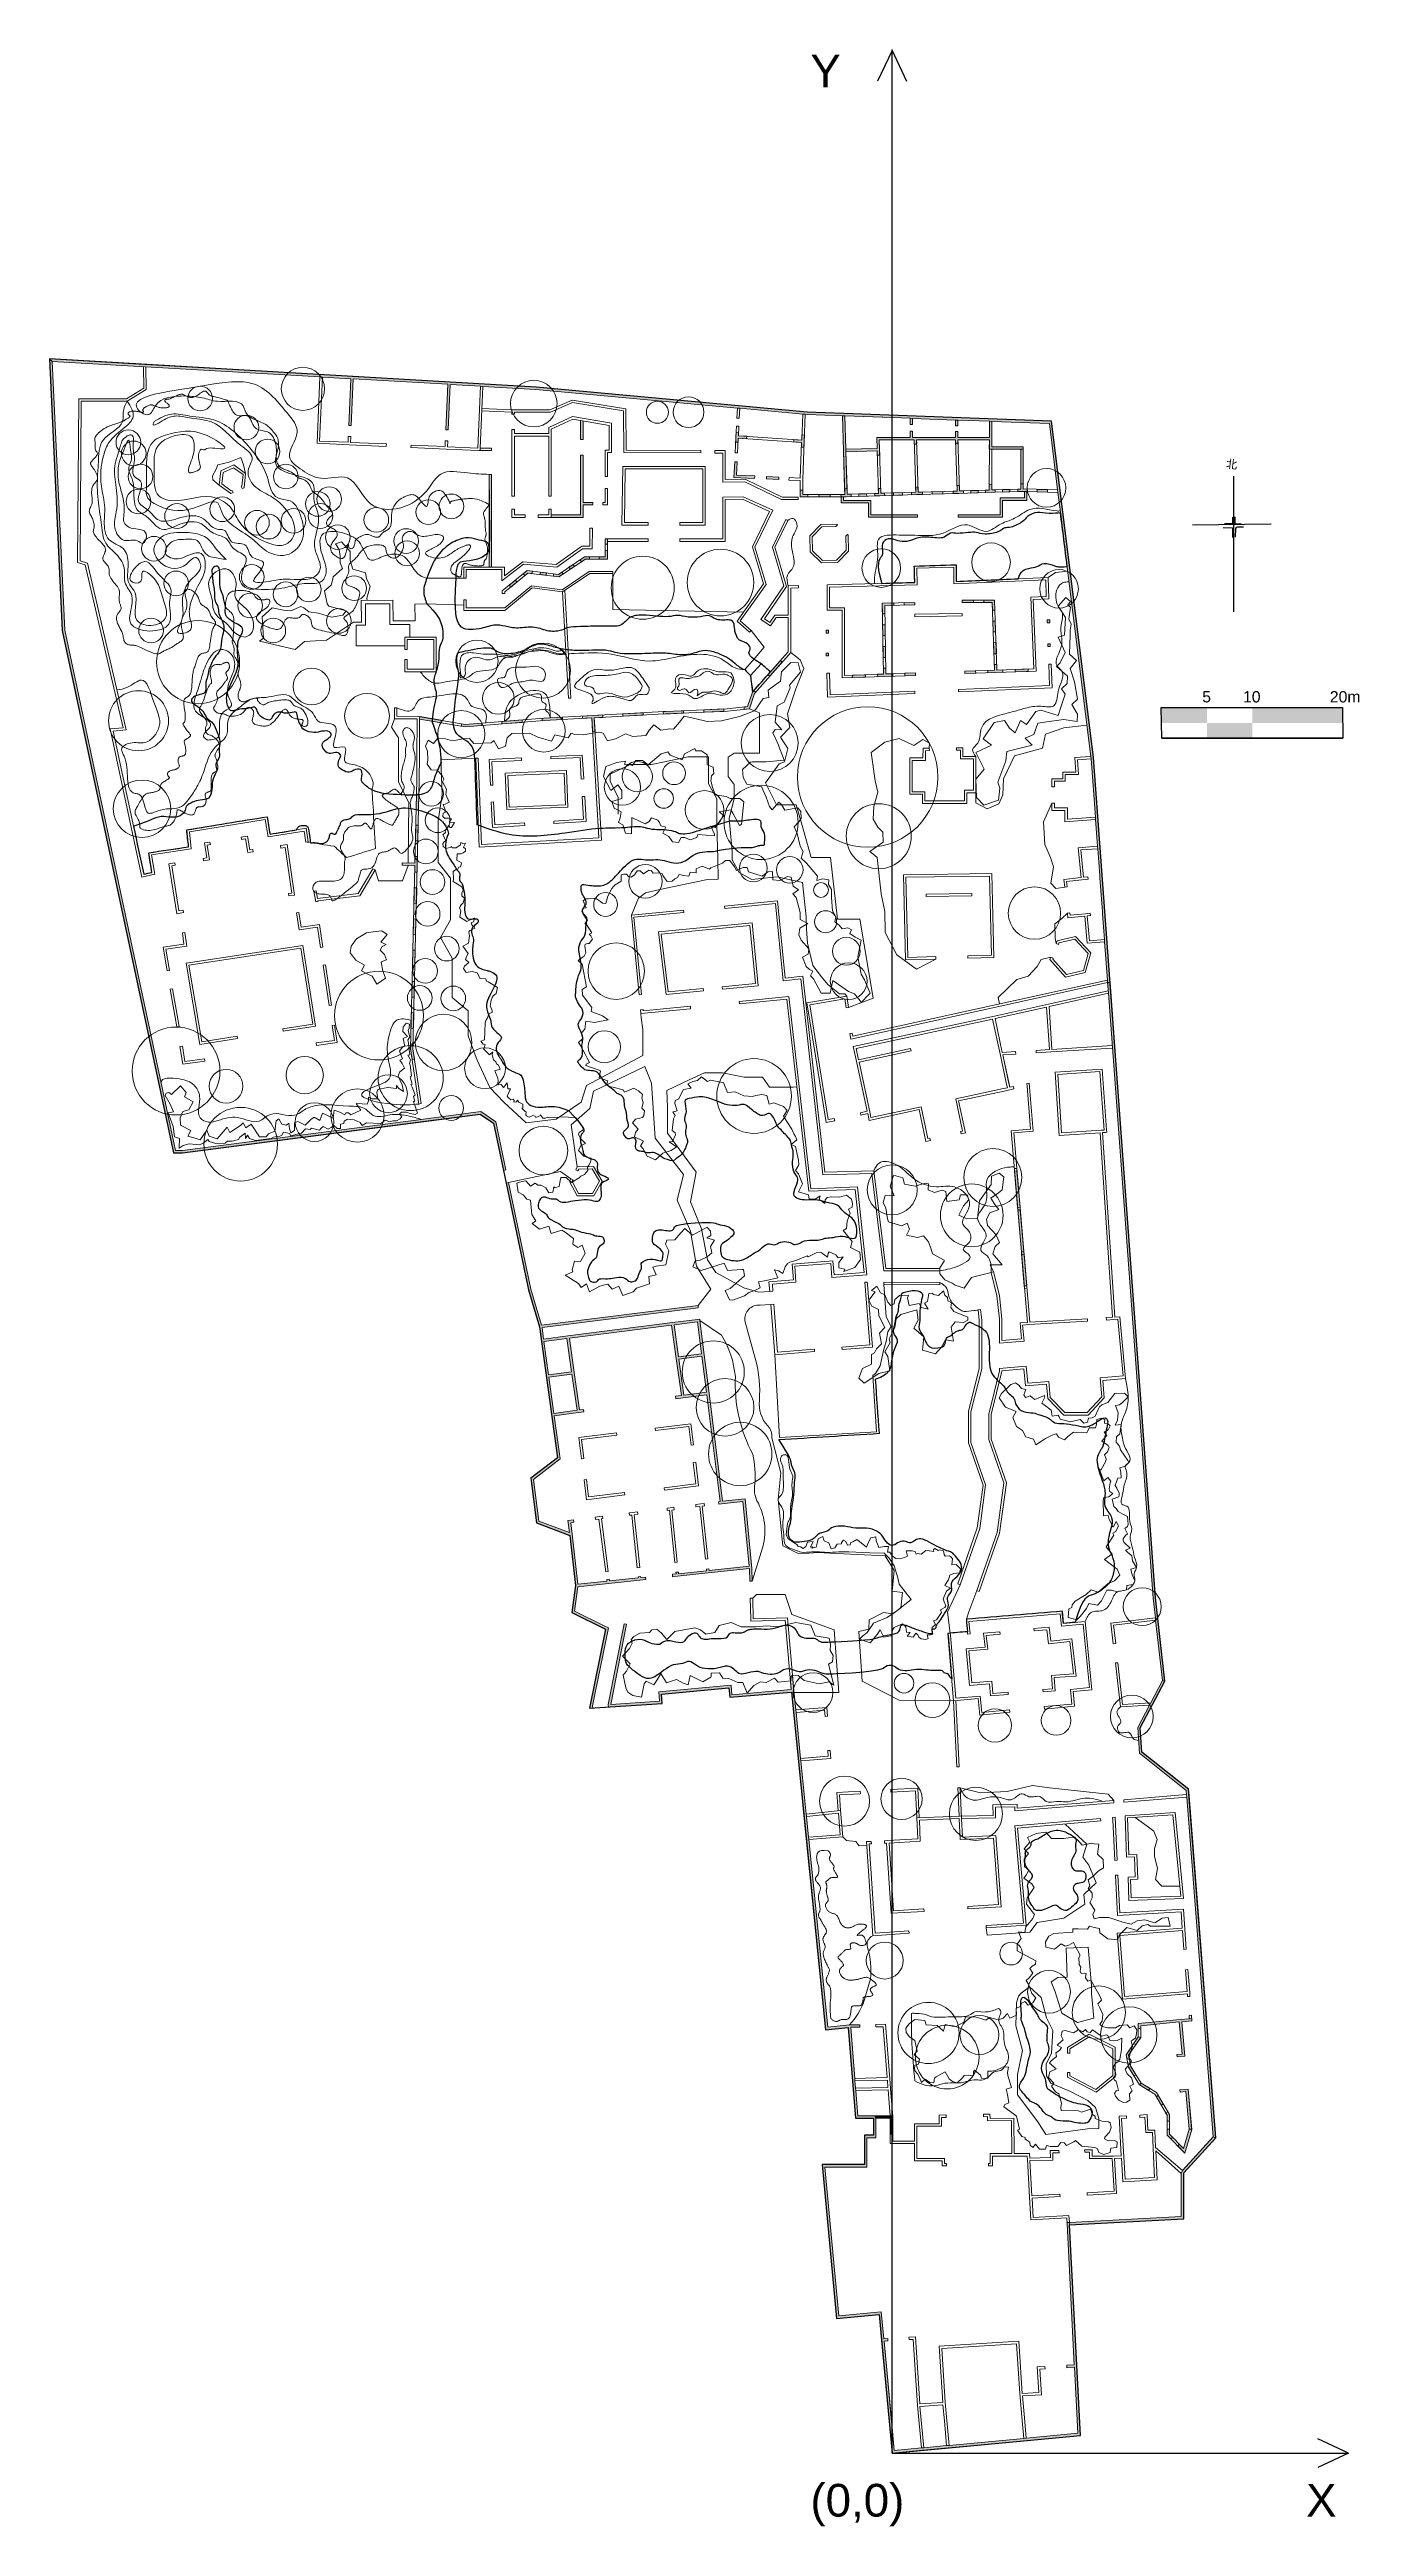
# Model space of a CAD drawing. Header units: inches. Extents: x -96184 to 48361, y -29700 to 243426.
import ezdxf

# ---------------------------------------------------------------- set-up
doc = ezdxf.new("R2010")
doc.units = ezdxf.units.IN
doc.header["$MEASUREMENT"] = 0
doc.layers.get('0').update_dxf_attribs({"color": 255})
for name, color, linetype, lineweight in [('archi', 7, 'Continuous', 0), ('archiw', 255, 'Continuous', 0), ('plant', 3, 'Continuous', 0), ('road', 50, 'Continuous', 0), ('rock', 30, 'Continuous', 0)]:
    doc.layers.add(name, color=color, linetype=linetype, lineweight=lineweight)
for name, color, linetype in [('water', 130, 'Continuous'), ('坐标系', 7, 'Continuous'), ('比例尺、指北针', 7, 'Continuous')]:
    doc.layers.add(name, color=color, linetype=linetype)
doc.styles.get("Standard").update_dxf_attribs({"font": 'arial.ttf'})

msp = doc.modelspace()

# ---------------------------------------------------------------- texts
at = {"layer": '坐标系', "lineweight": 53}
for s, height, p in [('Y', 3609, (-12232, 239261)), ('(0,0)', 3609.4, (-12226, -28614)), ('X', 3609, (42466, -28614))]:
    msp.add_text(s, height=height, dxfattribs=at).set_placement(p)
at = {"layer": '比例尺、指北针', "lineweight": 53}
msp.add_text('北', height=906, rotation=352.73805, dxfattribs=at).set_placement((33588, 197319))
at = {"layer": '比例尺、指北针', "attachment_point": 1}
for s, insert, char_height in [('5', (31009, 172682), 1248), ('10', (35507, 172682), 1247.7), ('20m', (45085, 172682), 1247.7)]:
    msp.add_mtext_dynamic_manual_height_columns(s, width=3188.35, gutter_width=13, heights=[0], dxfattribs=dict(at, insert=insert, char_height=char_height))

# ---------------------------------------------------------------- hatches: boundary and pattern name
at = {"layer": 'archiw'}
h = msp.add_hatch(color=256, dxfattribs=at)
h.dxf.hatch_style = 1
edge = h.paths.add_edge_path()
edge.add_line((-55001, 125213), (-48668, 126040))
edge.add_line((-48668, 126040), (-47191, 125026))
edge.add_line((-47191, 125026), (-46101, 119827))
edge.add_line((-46101, 119827), (-45840, 119882))
edge.add_line((-45840, 119882), (-46951, 125185))
edge.add_line((-46951, 125185), (-48601, 126319))
edge.add_line((-48601, 126319), (-54906, 125495))
edge.add_line((-54906, 125495), (-55171, 125454))
edge.add_spline(control_points=[(-55171, 125454), (-55175, 125456), (-55179, 125457), (-55184, 125458)], knot_values=[0, 0, 0, 0, 13.5027728, 13.5027728, 13.5027728, 13.5027728], degree=3, periodic=0)
edge.add_line((-55184, 125458), (-81520, 122017))
edge.add_line((-81520, 122017), (-82282, 122017))
edge.add_line((-82282, 122017), (-94510, 179383))
edge.add_line((-94510, 179383), (-95903, 209033))
edge.add_line((-95903, 209033), (-96184, 209317))
edge.add_line((-96184, 209317), (-94776, 179349))
edge.add_line((-94776, 179349), (-82499, 121750))
edge.add_line((-82499, 121750), (-81502, 121750))
edge.add_line((-81502, 121750), (-55001, 125213))
h.paths.add_polyline_path([(-52091, 206768), (-62789, 207387), (-66193, 207584), (-85682, 208710), (-96184, 209317), (-95903, 209033), (-66340, 207324), (-66340, 207321), (-66073, 207309), (-62936, 207128), (-63165, 201967), (-62898, 201955), (-62669, 207112), (-52238, 206509), (-52461, 201491), (-52194, 201479), (-51971, 206494), (-48621, 206300), (-48354, 206285), (-42518, 205947), (-20288, 203899), (-20022, 203874), (-13073, 203234), (-12806, 203209), (-12591, 203189), (-8686, 203042), (-8419, 203032), (-3216, 202836), (-3216, 203104), (-8551, 203305), (-12574, 203456), (-12922, 203488), (-20136, 204153), (-42498, 206214), (-48474, 206559)])
h = msp.add_hatch(color=256, dxfattribs=at)
h.dxf.hatch_style = 1
h.paths.add_polyline_path([(10565, 119783), (10299, 119760), (10639, 115744), (10905, 115767)])
h.paths.add_polyline_path([(10928, 115500), (10662, 115478), (11054, 110846), (11321, 110869)])
h.paths.add_polyline_path([(11343, 110602), (11077, 110580), (11373, 107086), (11640, 107109)])
h.paths.add_polyline_path([(-56089, 133252), (-56076, 133807), (-56344, 133767), (-56357, 133235), (-56176, 132051), (-55912, 132091)])
h.paths.add_polyline_path([(-55994, 137210), (-56261, 137224), (-56303, 135483), (-56035, 135513)])
h.paths.add_polyline_path([(-55911, 140656), (-56178, 140670), (-56220, 138947), (-55953, 138933)])
h.paths.add_polyline_path([(-56137, 142393), (-55870, 142379), (-55829, 144101), (-56096, 144115)])
h.paths.add_polyline_path([(-55746, 147547), (-56013, 147561), (-56054, 145838), (-55787, 145824)])
h.paths.add_polyline_path([(-55972, 149284), (-55705, 149270), (-55663, 150993), (-55930, 151007)])
h.paths.add_polyline_path([(-55581, 154439), (-55848, 154453), (-55866, 153709), (-57257, 153748), (-57263, 153481), (-55872, 153442), (-55889, 152730), (-55622, 152716), (-55602, 153569)])
h.paths.add_polyline_path([(-55807, 156176), (-55539, 156162), (-55498, 157885), (-55765, 157899)])
h.paths.add_polyline_path([(-55724, 159621), (-55457, 159607), (-55415, 161330), (-55683, 161344)])
h.paths.add_polyline_path([(-52949, 169191), (-52952, 169462), (-55340, 169872), (-55343, 169601)])
h.paths.add_polyline_path([(-48491, 168885), (-48493, 169153), (-50315, 169010), (-50721, 169080), (-50718, 168808), (-50327, 168741)])
h.paths.add_polyline_path([(-46267, 169327), (-46265, 169059), (-44039, 169234), (-44041, 169502)])
h.paths.add_polyline_path([(-41628, 169691), (-41815, 169676), (-41813, 169408), (-41610, 169424), (-39586, 169537), (-39589, 169805)])
h.paths.add_polyline_path([(-37362, 169929), (-37359, 169661), (-36343, 169718), (-36253, 168193), (-35987, 168215), (-36076, 169733), (-35133, 169786), (-35136, 170053), (-36225, 169992)])
h.paths.add_polyline_path([(-32909, 170177), (-32906, 169910), (-30680, 170034), (-30682, 170302)])
h.paths.add_polyline_path([(-28456, 170419), (-28453, 170151), (-26226, 170248), (-26229, 170516)])
h.paths.add_polyline_path([(-21773, 170442), (-21775, 170710), (-24002, 170613), (-23999, 170345)])
h.paths.add_polyline_path([(-19154, 170966), (-19550, 170924), (-19547, 170656), (-18955, 170719), (-18377, 172432), (-18261, 172562), (-18474, 172725), (-18613, 172568)])
h.paths.add_polyline_path([(-15327, 175879), (-15516, 176069), (-16915, 174488), (-16712, 174314)])
h.paths.add_polyline_path([(-10215, 176557), (-10216, 176876), (-10483, 176876), (-10482, 176557)])
h.paths.add_polyline_path([(-10225, 179068), (-10226, 179388), (-10493, 179388), (-10492, 179068)])
h.paths.add_polyline_path([(-6150, 174221), (-6157, 174489), (-7598, 174438), (-7601, 174170)])
h.paths.add_polyline_path([(-3131, 174328), (-3131, 174596), (-3898, 174569), (-3909, 175206), (-4177, 175200), (-4165, 174559), (-4806, 174536), (-4792, 174270), (-4025, 174297)])
h.paths.add_polyline_path([(-619, 174417), (-628, 174684), (-1794, 174643), (-1794, 174376)])
h.paths.add_polyline_path([(4808, 174877), (4818, 174610), (6011, 174652), (6000, 174919)])
h.paths.add_polyline_path([(7336, 174966), (7347, 174699), (8237, 174731), (9010, 174758), (9013, 175025), (8362, 175002), (8340, 175619), (8072, 175613), (8094, 174993)])
h.paths.add_polyline_path([(11813, 174857), (11799, 175124), (10362, 175073), (10367, 174806)])
h.paths.add_polyline_path([(8031, 176795), (8298, 176797), (8255, 178026), (7987, 178021)])
h.paths.add_polyline_path([(7945, 179210), (8212, 179221), (8171, 180389), (7904, 180385)])
h.paths.add_polyline_path([(6904, 182725), (6912, 182458), (7830, 182458), (7861, 181597), (8128, 181602), (8088, 182725)])
h.paths.add_polyline_path([(4527, 182725), (4527, 182458), (5766, 182458), (5757, 182725)])
h.paths.add_polyline_path([(-1876, 182430), (-1875, 182163), (-715, 182185), (-720, 182452)])
h.paths.add_polyline_path([(-4031, 182122), (-3020, 182141), (-3023, 182408), (-4303, 182384), (-4282, 181185), (-4015, 181191)])
h.paths.add_polyline_path([(-4240, 178805), (-3973, 178805), (-3993, 179979), (-4261, 179972)])
h.paths.add_polyline_path([(-4197, 176378), (-3930, 176387), (-3952, 177614), (-4219, 177608)])
h.paths.add_polyline_path([(14241, 177906), (13974, 177906), (13975, 177587), (14243, 177587)])
h.paths.add_polyline_path([(14176, 180527), (13908, 180527), (13910, 180208), (14177, 180208)])
h.paths.add_polyline_path([(13925, 194627), (13925, 194894), (12791, 194930), (12791, 194663)])
h.paths.add_polyline_path([(10677, 194945), (10677, 194678), (11133, 194691), (11388, 194699), (11675, 194698), (11675, 194965), (11522, 194970), (11263, 194962), (11263, 195538), (11001, 195543), (11002, 194955)])
h.paths.add_polyline_path([(11388, 193981), (8695, 193981), (8695, 192114), (4083, 192114), (4083, 191847), (8963, 191847), (8963, 193714), (11656, 193714), (11656, 194699), (11388, 194699)])
h.paths.add_polyline_path([(11001, 195543), (11263, 195538), (11263, 199349), (10996, 199349)])
h.paths.add_polyline_path([(10996, 199349), (11263, 199349), (11263, 199616), (7785, 199617), (7785, 200529), (7785, 202421), (7518, 202431), (7518, 200663), (4052, 200663), (4047, 201313), (3779, 201311), (3785, 200663), (-653, 200663), (-944, 200663), (-944, 201358), (-1211, 201358), (-1211, 200663), (-4910, 200663), (-4866, 199450), (-8309, 199347), (-8301, 199080), (-4857, 199183), (-4843, 198706), (-4576, 198711), (-4594, 199325), (-4633, 200395), (-1078, 200395), (-783, 200395), (-768, 199899), (-501, 199901), (-515, 200395), (3790, 200395), (3804, 199964), (4071, 199961), (4057, 200395), (7518, 200395), (7516, 199346), (7785, 199349)])
h.paths.add_polyline_path([(3774, 201924), (4042, 201926), (4037, 202563), (3769, 202573)])
h.paths.add_polyline_path([(-944, 202750), (-1211, 202760), (-1211, 202081), (-944, 202081)])
h.paths.add_polyline_path([(8967, 194894), (8967, 194626), (9795, 194651), (9795, 194919)])
h.paths.add_polyline_path([(8107, 194601), (8165, 194602), (8165, 194870), (8099, 194868), (7785, 194859), (7785, 195491), (7507, 195481), (7505, 194850), (7105, 194838), (7105, 194571)])
h.paths.add_polyline_path([(6285, 194546), (6285, 194814), (5484, 194790), (5484, 194522)])
h.paths.add_polyline_path([(4114, 194481), (4668, 194498), (4668, 194765), (4240, 194753), (4220, 195360), (3953, 195350), (3972, 194745), (3513, 194731), (3513, 194463)])
h.paths.add_polyline_path([(2392, 194430), (2392, 194697), (1218, 194662), (1218, 194395)])
h.paths.add_polyline_path([(135, 194363), (135, 194630), (-343, 194616), (-360, 195191), (-627, 195181), (-610, 194608), (-1079, 194594), (-1072, 194327), (-468, 194345)])
h.paths.add_polyline_path([(-2060, 194564), (-3072, 194534), (-3072, 194267), (-2060, 194297)])
h.paths.add_polyline_path([(-4017, 194239), (-4036, 194505), (-4450, 194493), (-4466, 195040), (-4733, 195030), (-4717, 194485), (-5140, 194472), (-5123, 194206), (-4576, 194222)])
h.paths.add_polyline_path([(-6014, 194179), (-6021, 194446), (-6899, 194420), (-6893, 194153)])
h.paths.add_polyline_path([(-7730, 194128), (-7732, 194395), (-8160, 194382), (-8178, 194991), (-8446, 194986), (-8427, 194374), (-8705, 194366), (-8853, 194366), (-8849, 194099), (-8837, 194099), (-8569, 194103), (-8286, 194111)])
h.paths.add_polyline_path([(-8569, 193707), (-8569, 194103), (-8837, 194099), (-8837, 193440), (-5814, 193440), (-5814, 191847), (-404, 191847), (-404, 192114), (-5547, 192114), (-5547, 193707)])
h.paths.add_polyline_path([(-8301, 199080), (-8309, 199347), (-8419, 203032), (-8686, 203042), (-8572, 199206), (-8446, 194986), (-8178, 194991)])
h.paths.add_polyline_path([(-13191, 200091), (-13210, 199583), (-12943, 199566), (-12919, 200210), (-12892, 200920), (-13159, 200935), (-13181, 200358), (-14048, 200418), (-14064, 200151)])
h.paths.add_polyline_path([(-20182, 200575), (-19270, 200512), (-19255, 200779), (-20169, 200842), (-20153, 201169), (-20420, 201186), (-20442, 200724), (-20470, 200150), (-20203, 200133)])
h.paths.add_polyline_path([(-20309, 197957), (-20576, 197970), (-20659, 196247), (-18382, 196137), (-18369, 196404), (-20379, 196501)])
h.paths.add_polyline_path([(-15718, 196008), (-15705, 196275), (-17066, 196341), (-17079, 196074)])
h.paths.add_polyline_path([(-10049, 194099), (-10056, 194366), (-11279, 194366), (-11273, 194099)])
h.paths.add_polyline_path([(-13077, 194366), (-13077, 194830), (-13345, 194828), (-13345, 194099), (-12520, 194099), (-12522, 194366)])
h.paths.add_polyline_path([(-34606, 187230), (-34606, 188204), (-34874, 188209), (-34874, 187498), (-35551, 187498), (-35552, 187230)])
h.paths.add_polyline_path([(-34874, 188882), (-34606, 188878), (-34606, 189189), (-34606, 189456), (-34874, 189456)])
h.paths.add_polyline_path([(-36588, 187230), (-36588, 187498), (-37140, 187498), (-37644, 187159), (-37490, 186941), (-37058, 187230)])
h.paths.add_polyline_path([(-38247, 186433), (-38409, 186646), (-38874, 186334), (-38715, 186119)])
h.paths.add_polyline_path([(-39496, 185595), (-39653, 185811), (-40035, 185555), (-40553, 185619), (-40596, 185355), (-39969, 185277)])
h.paths.add_polyline_path([(-41991, 185797), (-42038, 185533), (-41372, 185451), (-41330, 185715)])
h.paths.add_polyline_path([(-43395, 185701), (-42950, 185646), (-42902, 185909), (-43475, 185980), (-43917, 185620), (-43745, 185415)])
h.paths.add_polyline_path([(-44616, 184706), (-44780, 184917), (-45453, 184369), (-45298, 184150)])
h.paths.add_polyline_path([(-47408, 196575), (-47676, 196575), (-47615, 189871), (-47676, 187092), (-47676, 186345), (-47408, 186345)])
h = msp.add_hatch(color=256, dxfattribs=at)
h.dxf.hatch_style = 1
h.paths.add_polyline_path([(-36242, 193218), (-36243, 193486), (-37313, 193482), (-37313, 198715), (-37580, 198715), (-37580, 192110), (-39898, 192110), (-40814, 192110), (-40814, 191843), (-39898, 191843), (-37313, 191843), (-37313, 193214)])
h.paths.add_polyline_path([(-37313, 202486), (-37580, 202532), (-37580, 200423), (-37313, 200423)])
h = msp.add_hatch(color=256, dxfattribs=at)
h.dxf.hatch_style = 1
h.paths.add_polyline_path([(14378, 202440), (7657, 202694), (3907, 202835), (-1072, 203023), (-3216, 203104), (-3216, 202836), (-1211, 202760), (-944, 202750), (3769, 202573), (4037, 202563), (7518, 202431), (7785, 202421), (14141, 202182), (15054, 194859), (15088, 194590), (15392, 192151), (15425, 191885), (15975, 187479), (18720, 165476), (18747, 165210), (19222, 158784), (19242, 158517), (19460, 155567), (19479, 155300), (19698, 152342), (19718, 152075), (19994, 148335), (20014, 148068), (20220, 145283), (20240, 145016), (20550, 140818), (20570, 140549), (20837, 140568), (20825, 140722), (20497, 145169), (20271, 148225), (19974, 152232), (19736, 155453), (19498, 158670), (19003, 165366), (16259, 187362), (15675, 192041), (15339, 194737)])
h.paths.add_polyline_path([(22041, 124284), (21361, 133477), (20913, 139545), (20837, 140568), (20570, 140549), (20657, 139371), (21765, 124397), (25590, 72669), (25837, 70484), (25867, 70218), (26617, 63577), (26892, 63525), (26117, 70382), (25856, 72693)])
h.paths.add_polyline_path([(29565, 50888), (29511, 51582), (24350, 55690), (24157, 58358), (25523, 60938), (26892, 63525), (26617, 63577), (25322, 61129), (25176, 60853), (23885, 58416), (24092, 55554), (29254, 51445), (29289, 51000), (29309, 50733), (32229, 13257), (32504, 13162)])
h.paths.add_polyline_path([(32504, 13162), (32229, 13257), (28823, 9535), (28701, 9222), (28701, 4465), (16355, 3832), (16369, 3565), (28968, 4211), (28968, 9298)])
h = msp.add_hatch(color=256, dxfattribs=at)
h.dxf.hatch_style = 1
h.paths.add_polyline_path([(-24859, 104646), (-24594, 104679), (-24627, 104945), (-41892, 102756), (-43081, 106724), (-45548, 118489), (-45809, 118434), (-43340, 106658), (-42119, 102580), (-41910, 101070), (-41363, 97118), (-40774, 92862), (-40122, 88152), (-43058, 85876), (-42452, 80975), (-38779, 79589), (-38137, 74044), (-38541, 71078), (-35091, 69364), (-34818, 69248), (-36588, 60516), (-36239, 60538), (-36257, 60805), (-34513, 69408), (-34979, 69607), (-38250, 71232), (-37884, 73920), (-34514, 74277), (-31049, 74643), (-30383, 74714), (-30411, 74979), (-30944, 74923), (-30958, 75054), (-31224, 75026), (-31210, 74895), (-34412, 74556), (-34436, 74739), (-34701, 74705), (-34678, 74528), (-37885, 74189), (-38523, 79701), (-38679, 80985), (-38340, 81027), (-38373, 81293), (-38976, 81217), (-38815, 79888), (-42207, 81168), (-42774, 85758), (-39836, 88035), (-40491, 92766), (-37801, 93138), (-37243, 93217), (-37280, 93482), (-37706, 93422), (-38289, 97542), (-38825, 101328), (-27539, 102759), (-27023, 99106), (-26444, 95015), (-27107, 94921), (-27070, 94656), (-26275, 94769), (-23663, 95100), (-22188, 83320), (-22368, 83298), (-22335, 83032), (-22023, 83071), (-19682, 83316), (-18968, 76189), (-23409, 75720), (-23428, 75897), (-23694, 75869), (-23675, 75692), (-26779, 75363), (-26798, 75541), (-27063, 75512), (-27045, 75335), (-27453, 75292), (-27425, 75026), (-26884, 75084), (-23514, 75440), (-18943, 75923), (-18908, 74528), (-18641, 74534), (-18676, 75951), (-19442, 83609), (-21922, 83351), (-23415, 95266), (-23945, 99498), (-24420, 103289), (-24436, 103421), (-24702, 103388), (-27442, 103041), (-38993, 101576), (-41663, 101238), (-41837, 102493)])
h.paths.add_polyline_path([(-39090, 101294), (-38573, 97637), (-41116, 97287), (-41626, 100973)], flags=16)
h.paths.add_polyline_path([(-38535, 97372), (-37971, 93385), (-40527, 93031), (-41080, 97022)], flags=16)
h.paths.add_polyline_path([(-27274, 102793), (-24668, 103123), (-24227, 99598), (-26776, 99274)], flags=16)
h.paths.add_polyline_path([(-26739, 99010), (-24194, 99332), (-23697, 95365), (-26179, 95050)], flags=16)
h = msp.add_hatch(color=256, dxfattribs=at)
h.dxf.hatch_style = 1
h.paths.add_polyline_path([(-10633, 9936), (-5999, 9936), (-5999, 13163), (-5010, 13163), (-5010, 15305), (-5144, 15572), (-6998, 15572), (-7220, 18363), (-7241, 18630), (-7306, 19438), (-7327, 19704), (-7775, 25341), (-6754, 25359), (-6758, 25626), (-7928, 25606), (-10312, 25365), (-12400, 46045), (-12427, 46311), (-12656, 48586), (-12683, 48852), (-13277, 54728), (-13303, 54995), (-13815, 60065), (-13842, 60331), (-14058, 62470), (-14197, 64088), (-14353, 64080), (-14395, 63537), (-14418, 63535), (-14336, 62579), (-20880, 62017), (-20982, 63076), (-28952, 62328), (-28884, 61287), (-34252, 60936), (-32517, 69789), (-32779, 69840), (-34528, 60918), (-34511, 60651), (-34408, 60658), (-28600, 61038), (-28669, 62086), (-21222, 62785), (-21121, 61728), (-14311, 62313), (-14095, 60174), (-13556, 54838), (-12936, 48692), (-12680, 46154), (-10551, 25072), (-8042, 25326), (-7583, 19557), (-7498, 18482), (-7245, 15304), (-5277, 15304), (-5277, 13431), (-6266, 13431), (-6266, 10203), (-10926, 10203), (-9341, -6764), (-4644, -6326), (-4380, -9155), (-3216, -21613), (-3216, -18739), (-4101, -9268), (-3675, -9241), (-3691, -8974), (-4125, -9001), (-4403, -6034), (-9100, -6473)])
h = msp.add_hatch(color=0, dxfattribs=at)
h.dxf.hatch_style = 1
h.paths.add_polyline_path([(29869, 26039), (29848, 26306), (29582, 26285), (28588, 26207), (23955, 25758), (23955, 25234), (24223, 25152), (24223, 25516), (28478, 25928), (28782, 22384), (28214, 22336), (28237, 22069), (29071, 22141), (28744, 25952)])
h.paths.add_polyline_path([(24223, 24220), (23955, 24302), (23432, 23530), (23699, 23448)])
h.paths.add_polyline_path([(23176, 22677), (22909, 22759), (22604, 22309), (22685, 21895), (22975, 21806), (22888, 22251)])
h.paths.add_polyline_path([(23150, 20989), (22874, 20928), (23460, 19982), (23724, 20062)])
h.paths.add_polyline_path([(24287, 19177), (24069, 18996), (25044, 18409), (25264, 18589)])
h.paths.add_polyline_path([(26160, 17842), (25948, 17675), (26475, 16771), (26699, 16916)])
h.paths.add_polyline_path([(27389, 15731), (27199, 16058), (26969, 15921), (27122, 15659), (27122, 14992), (27389, 15007)])
h.paths.add_polyline_path([(27389, 14122), (27122, 14116), (27122, 13465), (27547, 13031), (27780, 13175), (27389, 13574)])
h.paths.add_polyline_path([(29843, 14067), (29840, 14102), (29573, 14093), (28959, 11970), (28470, 12470), (28303, 12258), (29088, 11456)])
h.paths.add_polyline_path([(29460, 18536), (28547, 18458), (28570, 18191), (29217, 18247), (29573, 14093), (29840, 14102)])
h = msp.add_hatch(color=0, dxfattribs=at)
h.dxf.hatch_style = 1
h.paths.add_polyline_path([(-3151, 15583), (-3420, 15581), (-5144, 15572), (-5010, 15305), (-3409, 15314), (-3409, 13540), (-3141, 13540), (-3141, 15453)])
h = msp.add_hatch(color=256, dxfattribs=at)
h.dxf.hatch_style = 1
h.paths.add_polyline_path([(17167, -12004), (16369, 3565), (16355, 3832), (16086, 3813), (16095, 3684), (16894, -11884), (16055, -11927), (16068, -12194), (16907, -12151), (17280, -19430), (11596, -19961), (11330, -19993), (11330, -19986), (3075, -20757), (2809, -20782), (284, -21018), (17, -21043), (-2974, -21322), (-3216, -18739), (-3216, -21613), (175, -21297), (2967, -21036), (11488, -20240), (17561, -19673)])
at = {"layer": '比例尺、指北针', "transparency": 33554687}
h = msp.add_hatch(color=0, dxfattribs=at)
h.dxf.hatch_style = 1
h.paths.add_polyline_path([(31534, 170881), (26490, 170881), (26512, 169178), (31534, 169178)])
h.paths.add_polyline_path([(36534, 169178), (31534, 169178), (31534, 167475), (36534, 167475)])
h.paths.add_polyline_path([(46490, 170881), (36534, 170881), (36534, 169178), (46512, 169178)])

# ---------------------------------------------------------------- linework, layer by layer
msp.add_lwpolyline([(-3216, -21613), (17561, -19673), (16369, 3565), (28968, 4211), (28968, 9298), (32504, 13162), (29511, 51582), (24350, 55690), (24157, 58358), (26892, 63525), (25856, 72693), (19003, 165366), (14378, 202440), (-8551, 203305), (-12574, 203456), (-42498, 206214), (-96184, 209317), (-94776, 179349), (-82499, 121750), (-81502, 121750), (-48668, 126040), (-47191, 125026), (-45809, 118434), (-43340, 106658), (-42119, 102580), (-40122, 88152), (-43058, 85876), (-42452, 80975), (-38779, 79589), (-38137, 74044), (-38541, 71078), (-34818, 69248), (-36588, 60516), (-28600, 61038), (-28669, 62086), (-21222, 62785), (-21121, 61728), (-14311, 62313), (-10551, 25072), (-8042, 25326), (-7245, 15304), (-5277, 15304), (-5277, 13431), (-6266, 13431), (-6266, 10203), (-10926, 10203), (-9341, -6764), (-4644, -6326), (-3216, -21613)])
at = {"layer": 'archi'}
for p, q in [((7505, 194850), (4240, 194753)), ((-34874, 187498), (-34874, 189456)), ((-34874, 189456), (-30110, 189456)), ((-30110, 189189), (-34606, 189189)), ((-34606, 189189), (-34606, 187230)), ((-30110, 189456), (-30110, 189189)), ((-46220, 183744), (-43475, 185980)), ((-43475, 185980), (-40035, 185555)), ((-40035, 185555), (-37140, 187498)), ((-37140, 187498), (-34874, 187498)), ((-46220, 183448), (-46220, 183744)), ((-45953, 183617), (-45953, 183448)), ((-50462, 181585), (-50462, 182752)), ((-50462, 182752), (-50195, 182752)), ((-45953, 181585), (-50462, 181585)), ((-50195, 182752), (-50195, 181853)), ((-50195, 181853), (-46220, 181853)), ((-8478, 139000), (-8478, 138996)), ((-8174, 138775), (-8170, 138776)), ((8943, 132834), (8143, 136565)), ((-7108, 131703), (-5960, 126350)), ((9678, 129405), (8999, 132570)), ((9091, 128846), (9091, 128846)), ((-18943, 75945), (-18908, 74528)), ((-18676, 75951), (-18641, 74534))]:
    msp.add_line(p, q, dxfattribs=at)
for points in [[(-95903, 209033), (-96184, 209317)], [(-10339, 59640), (-10412, 60605), (-13842, 60331), (-14058, 62470), (-14748, 70495), (-18539, 70401), (-18595, 72655), (-18862, 72649), (-18806, 70395), (-18799, 70127), (-14993, 70222), (-14336, 62579), (-20880, 62017), (-20982, 63076), (-28952, 62328), (-28884, 61287), (-34252, 60936), (-32517, 69789), (-32779, 69840), (-34528, 60918), (-34511, 60651), (-34408, 60658), (-28600, 61038), (-28669, 62086), (-21222, 62785), (-21121, 61728), (-14311, 62313), (-14095, 60174), (-13556, 54838), (-12936, 48692), (-12680, 46154), (-10551, 25072), (-8042, 25326), (-7583, 19557), (-7498, 18482), (-7245, 15304), (-5277, 15304), (-5277, 13431), (-6266, 13431), (-6266, 10203), (-10926, 10203), (-9341, -6764), (-4644, -6326), (-4380, -9155), (-3216, -21613), (175, -21297), (2967, -21036), (11488, -20240), (17561, -19673), (17167, -12004), (16369, 3565), (28968, 4211), (28968, 9298), (32504, 13162), (29565, 50888), (29511, 51582), (24350, 55690), (24157, 58358), (25523, 60938), (26892, 63525), (26117, 70382), (25856, 72693), (22041, 124284), (21361, 133477), (20913, 139545), (20825, 140722), (20497, 145169), (20271, 148225), (19974, 152232), (19736, 155453), (19498, 158670), (19003, 165366), (16259, 187362), (15675, 192041), (15339, 194737), (14378, 202440), (7657, 202694), (3907, 202835), (-1072, 203023), (-8551, 203305), (-12574, 203456), (-12922, 203488), (-20136, 204153), (-42498, 206214), (-48474, 206559), (-52091, 206768), (-62789, 207387), (-66193, 207584), (-85682, 208710), (-96184, 209317), (-94776, 179349), (-82499, 121750), (-81502, 121750), (-55001, 125213), (-48668, 126040), (-47191, 125026), (-46101, 119827), (-45840, 119882), (-46951, 125185), (-48601, 126319), (-54906, 125495)], [(21085, 133593), (14418, 133176), (14101, 137901), (20657, 139371), (20550, 140818), (20240, 145016), (18322, 144869), (18040, 147859), (16195, 147663), (16138, 148197), (16404, 148225), (16433, 147957), (18146, 148139), (18652, 148192), (18680, 147927), (18305, 147887), (18563, 145156), (20220, 145283), (20014, 148068), (20014, 148068), (19994, 148335), (19718, 152075), (19698, 152342), (19479, 155300), (17623, 155163), (17920, 152153), (18382, 152202), (18410, 151936), (16038, 151685), (16099, 151107), (15833, 151079), (15744, 151923), (17654, 152125), (17330, 155409), (19460, 155567), (19242, 158517), (15863, 158267), (15863, 159531), (14429, 159531), (14429, 160329), (14696, 160329), (14696, 159799), (16131, 159799), (16131, 158555), (19222, 158784), (18747, 165210), (17235, 165098), (17355, 163474), (15892, 163474), (15892, 162756), (14696, 162756), (14696, 162140), (14429, 162140), (14429, 163023), (15624, 163023), (15624, 163741), (17068, 163741), (16949, 165345), (18720, 165476), (15975, 187479), (15425, 191885), (15392, 192151), (15392, 192151), (15088, 194590), (11656, 194699), (11656, 193714), (8963, 193714), (8963, 191847), (4083, 191847), (4083, 192114), (8695, 192114), (8695, 193981), (11388, 193981), (11388, 194699), (11133, 194691), (8107, 194601), (4114, 194481), (-468, 194345), (-4576, 194222), (-8286, 194111), (-8569, 194103), (-8569, 193707), (-5547, 193707), (-5547, 192114), (-404, 192114), (-404, 191847), (-5814, 191847), (-5814, 193440), (-8837, 193440), (-8837, 194099), (-13345, 194099), (-13345, 195893), (-14589, 195953), (-14576, 196220), (-13339, 196160), (-13191, 200091), (-20182, 200575), (-20260, 198956), (-20527, 198969), (-20442, 200724), (-20385, 201904), (-20118, 201891), (-20169, 200842), (-13181, 200358), (-13073, 203234), (-20022, 203874), (-20076, 202767), (-20343, 202780), (-20288, 203899), (-42518, 205947), (-48354, 206285), (-48657, 199477), (-47408, 199477), (-47408, 199209), (-47676, 199209), (-48800, 199209), (-52422, 199370), (-56307, 199543), (-56296, 199810), (-52543, 199643), (-52515, 200280), (-52248, 200268), (-52276, 199631), (-48924, 199482), (-48621, 206300), (-51971, 206494), (-52194, 201479), (-52461, 201491), (-52238, 206509), (-62669, 207112), (-62898, 201955), (-63165, 201967), (-62936, 207128), (-66073, 207309), (-66387, 200259), (-63248, 200119), (-63219, 200756), (-62952, 200744), (-62981, 200107), (-59014, 199931), (-59026, 199664), (-63126, 199846), (-66666, 200003), (-66340, 207324), (-95903, 209033), (-94510, 179383), (-82282, 122017), (-81520, 122017), (-55171, 125460)], [(-85554, 208435), (-85522, 205946), (-87605, 204658), (-92681, 204658), (-92818, 187062), (-92010, 186802), (-87726, 168402), (-89148, 168270), (-85792, 152497), (-84882, 152691), (-85239, 154850), (-80836, 155505), (-81044, 157383), (-72168, 158832), (-71853, 156906), (-67871, 157556), (-67626, 156056), (-67890, 156013), (-68092, 157249), (-72074, 156599), (-72389, 158525), (-80751, 157160), (-80542, 155279), (-84931, 154625), (-84577, 152482), (-85997, 152180), (-89473, 168509), (-88056, 168640), (-92236, 186594), (-93087, 186868), (-92947, 204926), (-87681, 204926), (-85792, 206094), (-85822, 208451)], [(-48463, 203851), (-45153, 203704), (-40975, 203704), (-38518, 204774), (-32580, 203816), (-32540, 199241), (-24331, 199206), (-24332, 198939), (-32805, 198975), (-32846, 203588), (-38483, 204497), (-40920, 203437), (-44886, 203437), (-44886, 203236), (-45153, 203236), (-45153, 203449), (-48474, 203596)], [(-44886, 201532), (-44886, 201072), (-41081, 201072), (-41081, 201749), (-38480, 202960), (-34157, 202210), (-34171, 198980), (-34606, 198982), (-34611, 196353), (-34878, 196353), (-34874, 199251), (-34437, 199249), (-34426, 201985), (-38443, 202682), (-40814, 201579), (-40814, 200938), (-40814, 194176)], [(-37313, 202486), (-37313, 200423), (-37580, 200423), (-37580, 202532)], [(-20022, 203874), (-20288, 203899)], [(-12806, 203209), (-13073, 203234)], [(-48657, 199477), (-48669, 199203)], [(-44886, 201532), (-45153, 201532)], [(-45153, 194176), (-45153, 200938), (-45153, 201532)], [(-41081, 194176), (-41081, 200805), (-44886, 200805), (-44886, 194176)], [(-482, 199286), (-343, 194616), (3972, 194745), (3827, 199250), (3790, 200395), (-515, 200395), (-482, 199286)], [(-36243, 193486), (-37313, 193482), (-37313, 198715), (-37580, 198715), (-37580, 192110), (-39898, 192110), (-40814, 192110)], [(7785, 199349), (7785, 194859), (8099, 194868), (11002, 194955), (10996, 199349), (7785, 199349)], [(-44886, 194176), (-45153, 194176)], [(-40814, 194176), (-41081, 194176)], [(-35137, 193487), (-34874, 193486), (-34874, 195027), (-34606, 195027), (-34606, 193219), (-35138, 193220)], [(-18755, 179368), (-19962, 180435), (-17111, 184451), (-18347, 188570), (-16383, 192628), (-19654, 194112), (-21898, 194065), (-21898, 189456), (-26622, 189456), (-26622, 189189), (-21630, 189189), (-21630, 193803), (-19710, 193843), (-16743, 192498), (-18633, 188592), (-17405, 184500), (-20319, 180394), (-18932, 179167)], [(-44886, 192739), (-45153, 192739)], [(-44886, 192739), (-44886, 192110), (-43682, 192110), (-43682, 191843), (-45153, 191843), (-45153, 192739)], [(-40814, 192739), (-40814, 191843), (-42283, 191843), (-42283, 192110), (-41081, 192110), (-41081, 192739)], [(-40814, 192739), (-41081, 192739)], [(-36242, 193218), (-37313, 193214), (-37313, 191843), (-39898, 191843), (-40814, 191843)], [(-36243, 193486), (-36242, 193218)], [(-35137, 193487), (-35138, 193220)], [(-14954, 191612), (-16423, 188569), (-15174, 184277), (-17678, 180585), (-16626, 179872), (-16003, 180791), (-14671, 180791), (-14671, 180280), (-14671, 177025), (-15301, 176312)], [(-13548, 184323), (-14671, 184308), (-14671, 181058), (-16144, 181058), (-16697, 180243), (-17307, 180656), (-14882, 184231), (-16138, 188545), (-14713, 191496)], [(-14954, 191612), (-14713, 191496)], [(-9228, 191018), (-9307, 191095), (-11064, 191069), (-12288, 189809), (-12263, 188053), (-11003, 186828), (-9246, 186854), (-8022, 188114), (-8047, 189870), (-8126, 189948)], [(-9414, 190826), (-10949, 190804), (-12019, 189702), (-11997, 188167), (-10896, 187097), (-9361, 187119), (-8291, 188221), (-8313, 189756)], [(-9414, 190826), (-9228, 191018)], [(-8313, 189756), (-8126, 189948)], [(-47408, 186345), (-47676, 186345)], [(-34606, 187230), (-37058, 187230), (-39969, 185277), (-43395, 185701), (-45953, 183617)], [(-34042, 185863), (-36642, 185863), (-39630, 183858), (-42984, 184272), (-45953, 181853)], [(-45953, 181585), (-42921, 184055), (-39579, 183642), (-36579, 185656), (-34041, 185656), (-34041, 185863)], [(8088, 182725), (4527, 182725), (4527, 182458), (7830, 182458), (8094, 174993), (4808, 174877), (4818, 174610), (8237, 174731), (12679, 174888), (12356, 182782), (14068, 182852), (14015, 185211), (3857, 184775), (3857, 186606), (-762, 186474), (-711, 184669), (-10381, 184392)], [(-10373, 184125), (-10373, 181594), (-8736, 181594), (-8736, 174130), (-4025, 174297), (-619, 174417), (-628, 174684), (-3898, 174569), (-4031, 182122), (-715, 182185), (-720, 182452), (-4303, 182384), (-4165, 174559), (-8468, 174407), (-8468, 181862), (-10106, 181862), (-10106, 184133), (-436, 184409), (-488, 186222), (3590, 186338), (3590, 184496), (13754, 184933), (13795, 183108), (12082, 183047), (12411, 175146), (8362, 175002), (8088, 182725)], [(-45953, 183448), (-46220, 183448)], [(-39579, 183642), (-38923, 171888), (-38656, 171903), (-39321, 183816)], [(-14403, 180276), (-14403, 180924), (-14403, 184044), (-13544, 184056)], [(-13548, 184323), (-13544, 184056)], [(-10373, 184125), (-10381, 184392)], [(-49148, 165273), (-48780, 155488), (-35280, 156244), (-36076, 169733), (-29024, 170127), (-21387, 170459), (-18955, 170719), (-18377, 172432), (-15189, 176035), (-14403, 176924), (-14403, 180275)], [(-46220, 181853), (-45953, 181853)], [(-56985, 174822), (-56849, 174820), (-53510, 174820), (-53510, 178638), (-56982, 178638), (-56982, 177261), (-56714, 177261), (-56714, 178371), (-53777, 178371), (-53777, 175087), (-56714, 175087), (-56714, 176153), (-56982, 176153), (-56982, 175089)], [(-18755, 179368), (-18932, 179167)], [(-15301, 176312), (-18613, 172568), (-19154, 170966), (-21408, 170726), (-29038, 170394), (-36225, 169992), (-41628, 169691), (-50315, 169010), (-55488, 169897), (-57866, 169902), (-57866, 170828)], [(-56982, 175089), (-56985, 174822)], [(-57866, 170828), (-58133, 170828)], [(-58133, 170828), (-58133, 169635), (-55633, 169630), (-55641, 165419), (-55646, 162867), (-55866, 153709), (-57257, 153744), (-57263, 153476), (-55872, 153442), (-56357, 133235), (-55429, 127150)], [(-55374, 165552), (-55366, 169605), (-50327, 168741), (-41610, 169424), (-36343, 169718), (-35563, 156496), (-48523, 155770), (-48881, 165283)], [(-55165, 127190), (-56089, 133252), (-55602, 153569), (-55379, 162864), (-55374, 165552)], [(-49148, 165273), (-48881, 165283)], [(18747, 165210), (18720, 165476)], [(19242, 158517), (19222, 158784)], [(-79201, 153963), (-79243, 154229), (-78819, 154296), (-79077, 155935), (-78477, 156030), (-78435, 155766), (-78788, 155710), (-78525, 154085), (-79203, 153975)], [(-82307, 153472), (-82704, 153408), (-81917, 148443), (-81430, 148520), (-81388, 148256), (-82139, 148137), (-83010, 153630), (-82349, 153735), (-82307, 153471)], [(19479, 155300), (19460, 155567)], [(20240, 145016), (20220, 145283)], [(20570, 140549), (-7771, 134295), (-7867, 134934), (-7602, 134973), (-7549, 134617), (20550, 140818)], [(8084, 136826), (14042, 138162), (20637, 139640)], [(20570, 140549), (20837, 140568)], [(21765, 124397), (20657, 139371)], [(8087, 136826), (-7490, 133486), (-7108, 131703)], [(10411, 132926), (8943, 132834), (8143, 136565), (13837, 137842), (14151, 133160), (12671, 133067)], [(-5960, 126350), (-6715, 126188), (-6659, 125927), (-5904, 126088), (-5746, 125351), (-224, 126535), (528, 123029), (1015, 123133), (959, 123394), (733, 123346), (-19, 126853), (-5541, 125669), (-5671, 126275), (-6847, 131760), (-1119, 132998), (-1175, 133259), (-6903, 132021), (-7173, 133280), (7881, 136508), (8705, 132666), (9417, 129349)], [(10181, 129080), (9767, 128991), (8999, 132570), (10427, 132659)], [(10411, 132926), (10427, 132659)], [(12671, 133067), (12688, 132800)], [(12688, 132800), (14302, 132901), (21104, 133326)], [(9417, 129349), (9505, 128935), (9091, 128846), (3807, 127713), (4567, 124168), (4347, 124121), (4403, 123860), (4884, 123963), (4124, 127508), (9147, 128585), (10237, 128818), (10181, 129080), (9767, 128991), (9678, 129405)], [(8642, 97990), (11584, 98248), (11748, 96364), (14080, 96567), (14235, 94793), (15863, 93125), (18295, 93125), (19930, 94867), (19741, 96944), (22271, 97174), (21711, 103414), (21246, 103378), (20435, 103330), (20419, 103597), (21100, 103638), (19739, 123980), (15240, 123679), (14773, 130659), (19952, 131005), (20448, 124300), (20467, 124033), (20334, 124023), (20006, 123999), (21367, 103646), (21903, 103676), (22533, 96891), (20035, 96680), (20197, 94761), (18411, 92857), (15751, 92857), (13967, 94684), (13829, 96277), (11504, 96075), (11341, 97959), (8909, 97747), (8909, 97691), (7719, 92932), (7719, 90201), (9397, 85392), (8639, 79828), (6397, 73407), (6145, 73495), (8378, 79891), (9124, 85364), (7451, 90156), (7451, 92965), (8642, 97724), (8642, 97992)], [(-55165, 127190), (-55429, 127150)], [(-54906, 125495), (-55171, 125454)], [(21765, 124397), (25590, 72669), (25837, 70484), (20930, 69921), (21194, 67614), (21460, 67645), (21226, 69686), (25867, 70218), (26617, 63577), (25322, 61129), (22228, 60950), (21701, 65544), (21435, 65513), (21991, 60668), (25176, 60853), (23885, 58416), (24092, 55554), (29254, 51445), (29289, 51000), (22345, 50440), (22366, 50174), (29309, 50733), (32229, 13257), (28823, 9535), (25863, 12078), (25776, 14016), (25022, 14016), (24926, 15715), (24124, 15669), (24140, 15402), (24675, 15433), (24770, 13749), (25521, 13749), (25599, 12009), (25712, 9490), (25752, 8783), (22493, 8599), (22354, 11066), (22115, 15288), (22656, 15319), (22641, 15586), (21833, 15540), (22079, 11185), (21201, 11135), (18850, 11135), (18850, 11846), (18034, 11829), (18049, 11562), (18582, 11573), (18582, 10868), (21078, 10868), (21281, 7270), (18301, 7102), (18316, 6835), (21563, 7018), (21345, 10876), (22094, 10918), (22241, 8317), (26034, 8531), (25987, 9356), (25880, 11712), (28701, 9222), (28701, 4465), (16353, 3832), (16300, 4598), (12353, 4376), (12234, 6492), (15318, 6666), (15303, 6933), (12219, 6759), (11999, 10655), (14523, 10707), (14507, 11489), (15209, 11504), (15204, 11771), (14234, 11751), (14250, 10968), (11984, 10922), (11958, 11413), (10261, 11411), (10221, 15328), (7592, 15301), (7579, 15767), (6874, 15754), (6879, 15487), (7319, 15495), (7333, 15030), (9956, 15058), (9994, 11411), (7612, 11411), (7612, 10321), (7412, 10321), (7412, 10054), (7880, 10054), (7880, 11144), (10129, 11144), (11705, 11146), (11724, 10779), (11959, 6610), (12101, 4094), (16051, 4317), (16095, 3684), (16894, -11884), (16055, -11927), (16068, -12194), (16907, -12151), (17280, -19430), (11596, -19961), (11385, -17711), (11160, -15301), (13258, -15171), (13082, -12347), (13663, -12317), (13649, -12050), (12798, -12094), (12974, -14921), (11140, -15035), (10780, -9263), (1981, -9811), (2370, -16037), (-163, -16195), (-625, -8783), (-1361, -8829), (-1344, -9096), (-875, -9066), (-421, -16347), (17, -21043), (-2974, -21322), (-4101, -9268), (-3675, -9241), (-3691, -8974), (-4125, -9001), (-4403, -6034), (-9100, -6473), (-10633, 9936), (-5999, 9936), (-5999, 13163), (-5010, 13163), (-5010, 15305), (-3409, 15314), (-3409, 12522), (-755, 12522), (-755, 10619), (2321, 10619), (2321, 10054), (2798, 10054), (2798, 10321), (2588, 10321), (2588, 10886), (-487, 10886), (-487, 12656), (-487, 14422), (2243, 14425), (2242, 15400), (2769, 15410), (2764, 15677), (1975, 15663), (1976, 14692), (-755, 14689), (-755, 12790), (-3141, 12790), (-3141, 15453), (-3389, 18599), (-3474, 19675), (-3947, 25675), (-5008, 25656), (-5004, 25389), (-4194, 25403), (-3752, 19795), (-7327, 19704), (-7775, 25341), (-6754, 25359), (-6758, 25626), (-7928, 25606), (-10312, 25365), (-12400, 46045), (-8664, 46335), (-8889, 49235), (-12683, 48852), (-13277, 54728), (-9988, 54976), (-10055, 55866)], [(-45548, 118489), (-45809, 118434)], [(-45809, 118434), (-43340, 106658), (-42119, 102580), (-41910, 101070), (-41363, 97118), (-40774, 92862), (-40122, 88152), (-43058, 85876), (-42452, 80975), (-38779, 79589), (-38137, 74044), (-38541, 71078), (-35091, 69364), (-34818, 69248), (-36588, 60516), (-36239, 60538)], [(-24594, 104679), (-24627, 104945), (-41892, 102756), (-43081, 106724), (-45548, 118489)], [(-5950, 107505), (-6221, 107506), (-5669, 100603), (-8744, 100357), (-8723, 100090), (-5381, 100357), (-5932, 107238), (-5928, 107238)], [(-5950, 107505), (-5928, 107238)], [(-4138, 107501), (-4139, 107233)], [(-4139, 107233), (2043, 107218), (2044, 107485), (-4138, 107501)], [(-24702, 103388), (-27442, 103041), (-38993, 101576), (-41663, 101238), (-41837, 102493), (-24859, 104646)], [(-24859, 104646), (-24594, 104679)], [(6545, 104485), (6672, 103316), (6672, 97967), (5482, 93208), (5482, 89822), (7108, 85161), (6453, 80353), (4285, 74145), (4033, 74233), (6192, 80416), (6835, 85134), (5215, 89777), (5215, 93241), (6405, 98000), (6405, 103302), (6280, 104454)], [(6545, 104485), (6280, 104454)], [(-22368, 83298), (-22188, 83320), (-23663, 95100), (-26275, 94769), (-27070, 94656), (-27107, 94921), (-26444, 95015), (-27023, 99106), (-27539, 102759), (-38825, 101328), (-38289, 97542), (-37706, 93422), (-37280, 93482), (-37243, 93217), (-37801, 93138), (-40491, 92766), (-39836, 88035), (-42774, 85758), (-42207, 81168), (-38815, 79888), (-38976, 81217), (-38373, 81293)], [(-24702, 103388), (-24436, 103421)], [(-18676, 75951), (-19442, 83609), (-21922, 83351), (-23415, 95266), (-23945, 99498), (-24420, 103289), (-24436, 103421)], [(-32236, 82061), (-31841, 82111), (-31293, 82180)], [(-32236, 82061), (-32203, 81796)], [(-31293, 82180), (-31260, 81914)], [(-28049, 82586), (-27684, 82632), (-27304, 82679)], [(-28049, 82586), (-28015, 82321)], [(-28015, 82321), (-27786, 82349), (-27179, 76604)], [(-26913, 76632), (-27521, 82383), (-27270, 82414)], [(-27304, 82679), (-27270, 82414)], [(-24885, 82982), (-24322, 83053), (-23961, 83098)], [(-24885, 82982), (-24852, 82717)], [(-24852, 82717), (-24424, 82771), (-23809, 76960)], [(-23544, 76989), (-24158, 82804), (-23928, 82833)], [(-23961, 83098), (-23928, 82833)], [(-22025, 83071), (-19682, 83316), (-18968, 76189), (-23409, 75720), (-23428, 75897)], [(-22368, 83298), (-22335, 83032)], [(-22335, 83032), (-22023, 83071)], [(-34701, 74705), (-34678, 74528), (-37885, 74189), (-38523, 79701), (-38679, 80985), (-38340, 81027)], [(-38373, 81293), (-38340, 81027)], [(-35960, 81595), (-35458, 81658), (-35160, 81695)], [(-35960, 81595), (-35927, 81330)], [(-35927, 81330), (-35557, 81376), (-34810, 75556)], [(-34545, 75590), (-35292, 81409), (-35126, 81430)], [(-35160, 81695), (-35126, 81430)], [(-32203, 81796), (-31943, 81829), (-31328, 76004)], [(-31062, 76032), (-31678, 81862), (-31260, 81914)], [(-27179, 76604), (-26913, 76632)], [(-23809, 76960), (-23544, 76989)], [(-36257, 60805), (-34513, 69408), (-34979, 69607), (-38250, 71232), (-37884, 73920), (-34514, 74277), (-31049, 74643), (-30383, 74714)], [(-34810, 75556), (-34545, 75590)], [(-34701, 74705), (-34436, 74739)], [(-31224, 75026), (-31210, 74895), (-34412, 74556), (-34436, 74739)], [(-31328, 76004), (-31062, 76032)], [(-31224, 75026), (-30958, 75054)], [(-30411, 74979), (-30944, 74923), (-30958, 75054)], [(-30411, 74979), (-30383, 74714)], [(-27063, 75512), (-27045, 75335), (-27453, 75292)], [(-27453, 75292), (-27425, 75026)], [(-27425, 75026), (-26884, 75084), (-23514, 75440), (-18943, 75923)], [(-27063, 75512), (-26798, 75541)], [(-23694, 75869), (-23675, 75692), (-26779, 75363), (-26798, 75541)], [(-23694, 75869), (-23428, 75897)], [(-18641, 74534), (-18908, 74528)], [(5121, 68696), (5387, 68719), (5271, 70088), (15333, 70940), (15467, 69573), (17863, 69809), (18553, 62804), (16465, 62598), (16616, 60991), (13563, 60704), (13588, 60438), (16907, 60750), (16756, 62358), (18845, 62564), (18103, 70101), (15707, 69865), (15573, 71228), (4982, 70332), (5098, 68963)], [(3213, 68803), (2946, 68781), (3575, 61356), (6269, 61584), (6463, 59769), (9761, 60079), (9736, 60345), (6701, 60060), (6507, 61872), (3819, 61645), (3235, 68537)], [(3235, 68537), (3213, 68803)], [(5098, 68963), (5121, 68696)], [(25867, 70218), (25837, 70484)], [(26892, 63525), (26617, 63577)], [(-36257, 60805), (-36239, 60538)], [(-13815, 60065), (-13842, 60331)], [(-10605, 59619), (-10658, 60317), (-13815, 60065), (-13303, 54995), (-10275, 55223), (-10321, 55846)], [(3831, 61377), (4178, 54071), (3917, 54059), (3575, 61356)], [(25176, 60853), (25322, 61129)], [(-10339, 59640), (-10605, 59619)], [(-13277, 54728), (-13303, 54995)], [(-10055, 55866), (-10321, 55846)], [(-9156, 49214), (-9312, 51225), (-6724, 51367), (-6709, 51100), (-9025, 50973), (-8889, 49235)], [(-4040, 45639), (-3812, 45649), (-3316, 37915), (312, 38127), (297, 38394), (-3066, 38197), (-3545, 45663), (-99, 45884), (-196, 48200), (4182, 48365), (4298, 46033), (7986, 46203), (8543, 38876), (5129, 38676), (5145, 38410), (8830, 38625), (8251, 46499), (4552, 46301), (4449, 48372), (8208, 48432), (8190, 49601), (10316, 49656), (10335, 49204), (21269, 50085), (21247, 50352), (10590, 49493), (10572, 49930), (7918, 49861), (7937, 48695), (4305, 48638), (-475, 48457), (-377, 46135), (-3694, 45922), (-4051, 45906)], [(-208, 48472), (-380, 51714), (-3359, 51551), (-3344, 51284), (-633, 51432), (-475, 48457)], [(4449, 48372), (4288, 51753), (4026, 51741), (4172, 48633)], [(29309, 50733), (29289, 51000)], [(-12656, 48586), (-12683, 48852)], [(-12400, 46045), (-12427, 46311)], [(-5513, 45842), (-6040, 45819), (-5334, 35442), (-1338, 35714), (-1356, 35980), (-5086, 35726), (-5755, 45564), (-5501, 45575)], [(-5513, 45842), (-5501, 45575)], [(-4051, 45906), (-4040, 45639)], [(-7306, 19438), (-7327, 19704)], [(-7220, 18363), (-7241, 18630)], [(32504, 13162), (32229, 13257)], [(28701, 9222), (28823, 9535)], [(16355, 3832), (16086, 3813)], [(16369, 3565), (16355, 3832)], [(284, -21018), (17, -21043)], [(2809, -20782), (3075, -20757)], [(11330, -19993), (11596, -19961)]]:
    msp.add_lwpolyline(points, dxfattribs=at)
for points in [[(-12806, 203209), (-12919, 200210), (-13077, 196018), (-13077, 194366), (-8705, 194366), (-8427, 194374), (-8572, 199206), (-8686, 203042), (-12591, 203189)], [(4037, 202563), (7518, 202431), (7518, 200663), (4052, 200663), (4047, 201313), (3779, 201311), (3785, 200663), (-653, 200663), (-944, 200663), (-944, 201358), (-1211, 201358), (-1211, 200663), (-4910, 200663), (-4866, 199450), (-8309, 199347), (-8419, 203032), (-1211, 202760), (-1211, 202081), (-944, 202081), (-944, 202750), (3769, 202573), (3774, 201924), (4042, 201926)], [(-4450, 194493), (-610, 194608), (-753, 199417), (-783, 200395), (-1078, 200395), (-4633, 200395), (-4594, 199325)], [(7518, 200395), (4057, 200395), (4090, 199387), (4240, 194753), (7505, 194850)], [(-75925, 194573), (-76033, 194817), (-76140, 194769), (-77175, 195523), (-77039, 196796), (-75869, 197315), (-74834, 196561), (-74970, 195288), (-75045, 195255), (-74937, 195011), (-74721, 195107), (-74552, 196686), (-75836, 197622), (-77289, 196978), (-77457, 195398), (-76173, 194463)], [(-26622, 191257), (-24109, 191257), (-24109, 197192), (-32675, 197192), (-32746, 191257), (-30110, 191257), (-30110, 190989), (-33016, 190989), (-32939, 197459), (-23842, 197459), (-23842, 190989), (-26622, 190989)], [(-13567, 193798), (-15408, 193811), (-19467, 195770), (-21898, 195729), (-21898, 198929), (-22761, 198932), (-22759, 199200), (-21630, 199195), (-21630, 196001), (-19408, 196039), (-15346, 194078), (-13565, 194066)], [(-20379, 196501), (-20309, 197957), (-20576, 197970), (-20659, 196247), (-18382, 196137), (-18369, 196404)], [(-4857, 199183), (-8301, 199080), (-8160, 194382), (-4717, 194485)], [(-36550, 190653), (-36563, 188646), (-37457, 188646), (-40267, 186637), (-43953, 186948), (-45993, 185395), (-45993, 186345), (-47408, 186345), (-47408, 196575), (-47676, 196575), (-47676, 186345), (-50462, 186345), (-50462, 185130), (-50195, 185130), (-50195, 186078), (-47542, 186078), (-46260, 186078), (-46260, 184855), (-43873, 186673), (-40191, 186362), (-37372, 188379), (-36295, 188379), (-36282, 190654)], [(-15718, 196008), (-17079, 196074), (-17066, 196341), (-15705, 196275)], [(-35730, 193220), (-35730, 193220)], [(4530, 180981), (-690, 180882), (-695, 181149), (4525, 181248)], [(13910, 180208), (14177, 180208), (14176, 180527), (13908, 180527)], [(-10492, 179068), (-10225, 179068), (-10226, 179388), (-10493, 179388)], [(13975, 177587), (14243, 177587), (14241, 177906), (13974, 177906)], [(-10482, 176557), (-10215, 176557), (-10216, 176876), (-10483, 176876)], [(14170, 173296), (4099, 172863), (4111, 172596), (14449, 173040), (14336, 175668), (14069, 175656)], [(-698, 172420), (-10323, 172006), (-10399, 174668), (-10132, 174675), (-10064, 172285), (-709, 172687)], [(-47393, 164885), (-44097, 165042), (-44110, 165309), (-47672, 165139), (-47537, 162304), (-47270, 162316)], [(-38984, 159895), (-45727, 159612), (-45896, 163632), (-39153, 163915)], [(-37649, 165350), (-37511, 162989), (-37244, 163004), (-37397, 165630), (-40863, 165464), (-40850, 165197)], [(3890, 166419), (3894, 166152), (4325, 166157), (4325, 165211), (5775, 165211), (5775, 161742), (4771, 161742), (4771, 160571), (407, 160571), (407, 161575), (-990, 161575), (-990, 165044), (461, 165044), (472, 166110), (897, 166116), (893, 166383), (207, 166375), (197, 165311), (-1258, 165311), (-1258, 161307), (139, 161307), (139, 160304), (5038, 160304), (5038, 161475), (6043, 161475), (6043, 165478), (4592, 165478), (4592, 166428)], [(-39263, 160151), (-45471, 159891), (-45617, 163376), (-39409, 163637)], [(-47062, 157931), (-47182, 160464), (-47449, 160451), (-47316, 157647), (-43753, 157871), (-43770, 158138)], [(-37252, 158546), (-40548, 158340), (-40532, 158073), (-36969, 158296), (-37131, 161061), (-37398, 161046)], [(-73704, 154958), (-73740, 155223), (-74091, 155174), (-74330, 156686), (-75036, 156574), (-74995, 156310), (-74552, 156380), (-74314, 154873)], [(-70707, 155645), (-70671, 155381), (-70190, 155448), (-69452, 150419), (-69831, 150359), (-69789, 150095), (-69149, 150196), (-69964, 155749)], [(-66815, 149427), (-66551, 149470), (-66564, 149550), (-61958, 150108), (-60261, 152963), (-60490, 153100), (-62121, 150357), (-66607, 149814), (-66747, 150673), (-67011, 150630), (-66850, 149644)], [(1623, 143136), (1616, 143403), (-1465, 143322), (-1696, 152172), (7524, 152288), (7752, 143563), (5152, 143495), (5159, 143228), (8026, 143303), (7784, 152559), (-1971, 152436), (-1725, 143048)], [(5597, 150109), (545, 150024), (540, 150291), (5593, 150377)], [(-66611, 146651), (-66276, 144413), (-66012, 144453), (-66386, 146955), (-68427, 146649), (-68671, 148267), (-68935, 148227), (-68651, 146345)], [(-31983, 147978), (-31123, 139196), (-30857, 139222), (-31691, 147738), (-26197, 148276), (-26223, 148542)], [(-15839, 149560), (-21712, 148984), (-21686, 148718), (-16079, 149268), (-15245, 140752), (-13299, 140943), (-10873, 119345), (-5464, 119504), (-4135, 108761), (2044, 108761), (2044, 109028), (-3899, 109028), (-5228, 119778), (-10635, 119620), (-13063, 141235), (-15005, 141044)], [(-83339, 144213), (-82942, 141880), (-83206, 141836), (-83649, 144439), (-81348, 144768), (-81515, 146035), (-81250, 146070), (-81048, 144540)], [(-28981, 146133), (-28148, 139232), (-24024, 139624), (-24049, 139890), (-27914, 139523), (-28683, 145893), (-18894, 146823), (-18287, 140438), (-21945, 140090), (-21920, 139824), (-17995, 140197), (-18653, 147115)], [(14545, 143239), (14297, 143336), (14198, 143085), (15921, 141123), (18105, 141648), (18709, 143824), (17027, 145626), (15005, 145141), (14888, 144844), (15137, 144746), (15203, 144913), (16938, 145329), (18412, 143751), (17889, 141872), (16015, 141421), (14506, 143139)], [(-80793, 142459), (-68455, 144343), (-67129, 135963), (-70444, 135438), (-70402, 135174), (-66824, 135740), (-68232, 144648), (-81102, 142683), (-79606, 133719), (-75433, 134379), (-75475, 134643), (-79386, 134024)], [(-65721, 142513), (-65054, 138058), (-65319, 138019), (-65986, 142473)], [(-82153, 135649), (-82861, 139809), (-82597, 139854), (-81889, 135693)], [(-30920, 137125), (-25444, 137662), (-25470, 137928), (-30680, 137418), (-30695, 137573), (-30961, 137547)], [(-16715, 106489), (-16367, 106514), (-16425, 107295), (-13819, 107517), (-13955, 109256), (-9979, 109575), (-9854, 108021), (-6015, 108328), (-7046, 118005), (-12166, 117802), (-14606, 138993), (-20089, 138455), (-20063, 138189), (-14842, 138701), (-12403, 117525), (-7285, 117728), (-6310, 108573), (-9609, 108309), (-9734, 109862), (-14232, 109503), (-14092, 107758), (-16798, 107546)], [(-8028, 137805), (-8293, 137765), (-8438, 138731), (-12304, 138094), (-11404, 132503), (-10264, 125427), (-9590, 125571), (-9534, 125310), (-10484, 125106), (-11668, 132460), (-12610, 138315), (-8214, 139039)], [(-64742, 134165), (-66763, 133881), (-66725, 133616), (-64437, 133938), (-64724, 135853), (-64988, 135813)], [(-81235, 131847), (-81522, 133536), (-81786, 133491), (-81455, 131546), (-79031, 131887), (-79069, 132151)], [(11055, 101251), (10902, 103007), (11713, 103076), (9922, 124204), (12052, 124385), (11674, 129127), (11654, 129396), (11916, 129452), (12340, 124141), (10211, 123961), (11980, 103095), (18333, 103473), (18349, 103206), (11867, 102820), (11192, 102763), (11344, 101008), (8642, 100773), (8642, 103423), (8361, 106003), (7711, 108569), (7970, 108635), (8625, 106051), (8909, 103438), (8909, 101065)], [(15058, 130410), (15489, 123964), (19854, 124256), (20181, 124280), (19705, 130721)], [(-38657, 118901), (-38421, 118776), (-38513, 118603), (-37806, 117296), (-36287, 117296), (-35508, 118640), (-36313, 119986), (-37789, 119969), (-37890, 119778), (-38126, 119904), (-37951, 120234), (-36162, 120255), (-35198, 118642), (-36133, 117028), (-37965, 117028), (-38816, 118602)], [(10276, 120027), (10299, 119760), (10565, 119783), (10542, 120049)], [(10639, 115744), (10662, 115478), (10928, 115500), (10905, 115767)], [(11054, 110846), (11077, 110580), (11343, 110602), (11321, 110869)], [(11373, 107086), (11396, 106820), (11662, 106843), (11640, 107109)], [(-16260, 105070), (-15870, 99784), (-11789, 100113), (-11768, 99846), (-16168, 99493), (-16602, 105045)], [(-38573, 97637), (-39090, 101294), (-41626, 100973), (-41116, 97287)], [(-26776, 99274), (-27274, 102793), (-24668, 103123), (-24227, 99598)], [(-23697, 95365), (-26179, 95050), (-26739, 99010), (-24194, 99332)], [(-40527, 93031), (-37971, 93385), (-38535, 97372), (-41080, 97022)], [(-37470, 90142), (-33584, 90618), (-33616, 90884), (-37768, 90375), (-37482, 88039), (-37216, 88072)], [(-25639, 91592), (-25387, 89539), (-25122, 89571), (-25406, 91890), (-29349, 91407), (-29317, 91141)], [(-24864, 85270), (-28375, 84840), (-28342, 84575), (-24566, 85037), (-24886, 87646), (-25151, 87613)], [(-36695, 83820), (-36932, 85756), (-37198, 85723), (-36928, 83522), (-32709, 84039), (-32742, 84305)], [(9607, 62027), (7652, 61876), (7546, 63209), (5330, 63032), (4961, 67086), (7045, 67276), (6875, 68789), (8674, 68958), (8699, 68692), (7171, 68549), (7341, 67034), (5251, 66844), (5572, 63320), (7791, 63497), (7898, 62163), (9586, 62293)], [(12421, 69311), (12446, 69044), (13869, 69178), (14054, 67613), (16388, 67878), (16793, 64312), (14375, 64149), (14489, 62671), (13418, 62589), (13439, 62322), (14776, 62425), (14662, 63901), (17090, 64064), (16624, 68174), (14288, 67909), (14104, 69469)], [(-9134, 48941), (-12656, 48586), (-12427, 46311), (-8951, 46580)], [(19797, 48359), (10339, 47551), (11279, 36840), (7160, 36560), (7178, 36293), (11569, 36592), (10628, 47307), (19820, 48092)], [(21144, 48205), (21121, 48472), (21397, 48495), (21629, 43765), (21362, 43752)], [(22830, 41892), (23625, 41919), (23550, 44129), (22663, 44099), (22487, 48671), (28004, 49038), (28934, 39546), (22916, 39329)], [(23106, 41634), (23901, 41661), (23809, 44405), (22920, 44375), (22764, 48422), (27763, 48754), (28640, 39803), (23174, 39606)], [(21710, 42116), (21443, 42103), (21660, 37673), (28700, 38084), (28805, 36284), (21618, 35715), (22204, 28458), (29369, 29016), (29392, 28722), (29658, 28743), (29625, 29170), (29427, 31711), (29161, 31691), (29348, 29283), (22449, 28745), (21906, 35470), (28824, 36017), (28986, 33932), (29253, 33952), (29080, 36170), (28952, 38366), (21913, 37955)], [(16127, 22474), (16394, 22474), (16394, 22958), (18534, 24290), (21148, 22983), (21148, 20010), (19280, 18491), (16394, 19994), (16394, 20358), (16127, 20358), (16127, 19832), (19313, 18173), (21416, 19883), (21416, 23148), (18520, 24596), (16127, 23107)], [(29820, 26674), (29869, 26039), (28744, 25952), (29071, 22141), (28237, 22069), (28214, 22336), (28782, 22384), (28478, 25928), (24223, 25516), (24223, 24220), (22888, 22251), (23127, 21028), (24263, 19192), (25974, 18161), (27389, 15731), (27389, 13574), (28959, 11970), (29573, 14093), (29217, 18247), (28570, 18191), (28547, 18458), (29460, 18536), (29843, 14067), (29088, 11456), (27122, 13465), (27122, 15659), (25778, 17968), (24069, 18996), (22874, 20928), (22604, 22309), (23955, 24302), (23955, 25758), (28588, 26207), (29582, 26285), (29553, 26653)], [(-3667, 18718), (-3731, 19528), (-7306, 19438), (-7241, 18630)], [(-3420, 15581), (-3646, 18451), (-7220, 18363), (-6998, 15572), (-5144, 15572)], [(2265, -10061), (10530, -9546), (10873, -15052), (11108, -17594), (11330, -19986), (3075, -20757), (2636, -16020)], [(2809, -20782), (2553, -18044), (2390, -16304), (-142, -16462), (284, -21018)]]:
    msp.add_lwpolyline(points, close=True, dxfattribs=at)
at = {"layer": 'archi', "color": 7}
msp.add_lwpolyline([(7785, 200529), (7785, 202421), (14141, 202182), (15054, 194859), (11522, 194970), (11263, 194962), (11263, 199616), (7785, 199617)], close=True, dxfattribs=at)
at = {"layer": 'archiw'}
for points in [[(-95903, 209033), (-96184, 209317)], [(-96184, 209317), (-94776, 179349)], [(-94510, 179383), (-95903, 209033)], [(-94776, 179349), (-82499, 121750)], [(-82282, 122017), (-94510, 179383)], [(-55001, 125213), (-48668, 126040)], [(-48601, 126319), (-54906, 125495)], [(-48668, 126040), (-47191, 125026)], [(-46951, 125185), (-48601, 126319)], [(-55184, 125458), (-81520, 122017)], [(-81502, 121750), (-55001, 125213)], [(-54906, 125495), (-55171, 125454)], [(-47191, 125026), (-46101, 119827)], [(-45840, 119882), (-46951, 125185)], [(-82499, 121750), (-81502, 121750)], [(-81520, 122017), (-82282, 122017)], [(-46101, 119827), (-45840, 119882)]]:
    msp.add_lwpolyline(points, dxfattribs=at)
for points in [[(-52091, 206768), (-62789, 207387), (-66193, 207584), (-85682, 208710), (-96184, 209317), (-95903, 209033), (-66340, 207324), (-66340, 207321), (-66073, 207309), (-62936, 207128), (-63165, 201967), (-62898, 201955), (-62669, 207112), (-52238, 206509), (-52461, 201491), (-52194, 201479), (-51971, 206494), (-48621, 206300), (-48354, 206285), (-42518, 205947), (-20288, 203899), (-20022, 203874), (-13073, 203234), (-12806, 203209), (-12591, 203189), (-8686, 203042), (-8419, 203032), (-3216, 202836), (-3216, 203104), (-8551, 203305), (-12574, 203456), (-12922, 203488), (-20136, 204153), (-42498, 206214), (-48474, 206559), (-52091, 206768)], [(-8419, 203032), (-8686, 203042), (-8572, 199206), (-8446, 194986), (-8178, 194991), (-8301, 199080), (-8309, 199347), (-8419, 203032)], [(7785, 200529), (7785, 202421), (7518, 202431), (7518, 200663), (4052, 200663), (4047, 201313), (3779, 201311), (3785, 200663), (-653, 200663), (-944, 200663), (-944, 201358), (-1211, 201358), (-1211, 200663), (-4910, 200663), (-4866, 199450), (-8309, 199347), (-8301, 199080), (-4857, 199183), (-4843, 198706), (-4576, 198711), (-4594, 199325), (-4633, 200395), (-1078, 200395), (-783, 200395), (-768, 199899), (-501, 199901), (-515, 200395), (3790, 200395), (3804, 199964), (4071, 199961), (4057, 200395), (7518, 200395), (7516, 199346), (7785, 199349), (10996, 199349), (11263, 199349), (11263, 199616), (7785, 199617), (7785, 200529)], [(14378, 202440), (7657, 202694), (3907, 202835), (-1072, 203023), (-3216, 203104), (-3216, 202836), (-1211, 202760), (-944, 202750), (3769, 202573), (4037, 202563), (7518, 202431), (7785, 202421), (14141, 202182), (15054, 194859), (15088, 194590), (15392, 192151), (15425, 191885), (15975, 187479), (18720, 165476), (18747, 165210), (19222, 158784), (19242, 158517), (19460, 155567), (19479, 155300), (19698, 152342), (19718, 152075), (19994, 148335), (20014, 148068), (20220, 145283), (20240, 145016), (20550, 140818), (20570, 140549), (20837, 140568), (20825, 140722), (20497, 145169), (20271, 148225), (19974, 152232), (19736, 155453), (19498, 158670), (19003, 165366), (16259, 187362), (15675, 192041), (15339, 194737), (14378, 202440)], [(14378, 202440), (7657, 202694), (3907, 202835), (-1072, 203023), (-3216, 203104), (-3216, 202836), (-1211, 202760), (-944, 202750), (3769, 202573), (4037, 202563), (7518, 202431), (7785, 202421), (14141, 202182), (15054, 194859), (15088, 194590), (15392, 192151), (15425, 191885), (15975, 187479), (18720, 165476), (18747, 165210), (19222, 158784), (19242, 158517), (19460, 155567), (19479, 155300), (19698, 152342), (19718, 152075), (19994, 148335), (20014, 148068), (20220, 145283), (20240, 145016), (20550, 140818), (20570, 140549), (20837, 140568), (20825, 140722), (20497, 145169), (20271, 148225), (19974, 152232), (19736, 155453), (19498, 158670), (19003, 165366), (16259, 187362), (15675, 192041), (15339, 194737), (14378, 202440)], [(-944, 202750), (-1211, 202760), (-1211, 202081), (-944, 202081), (-944, 202750)], [(4037, 202563), (3769, 202573), (3774, 201924), (4042, 201926), (4037, 202563)], [(-19255, 200779), (-20169, 200842), (-20153, 201169), (-20420, 201186), (-20442, 200724), (-20470, 200150), (-20203, 200133), (-20182, 200575), (-19270, 200512), (-19255, 200779)], [(-12892, 200920), (-13159, 200935), (-13181, 200358), (-14048, 200418), (-14064, 200151), (-13191, 200091), (-13210, 199583), (-12943, 199566), (-12919, 200210), (-12892, 200920)], [(-20309, 197957), (-20576, 197970), (-20659, 196247), (-18382, 196137), (-18369, 196404), (-20379, 196501), (-20309, 197957)], [(11263, 199349), (10996, 199349), (11001, 195543), (11263, 195538), (11263, 199349)], [(-47408, 196575), (-47676, 196575), (-47615, 189871), (-47676, 187092), (-47676, 186345), (-47408, 186345), (-47408, 196575)], [(-15705, 196275), (-17066, 196341), (-17079, 196074), (-15718, 196008), (-15705, 196275)], [(-12522, 194366), (-13077, 194366), (-13077, 194830), (-13345, 194828), (-13345, 194099), (-12520, 194099), (-12522, 194366)], [(-10056, 194366), (-11279, 194366), (-11273, 194099), (-10049, 194099), (-10056, 194366)], [(-7732, 194395), (-8160, 194382), (-8178, 194991), (-8446, 194986), (-8427, 194374), (-8705, 194366), (-8853, 194366), (-8849, 194099), (-8837, 194099), (-8569, 194103), (-8286, 194111), (-7730, 194128), (-7732, 194395)], [(-5547, 193707), (-8569, 193707), (-8569, 194103), (-8837, 194099), (-8837, 193440), (-5814, 193440), (-5814, 191847), (-404, 191847), (-404, 192114), (-5547, 192114), (-5547, 193707)], [(-6021, 194446), (-6899, 194420), (-6893, 194153), (-6014, 194179), (-6021, 194446)], [(-4036, 194505), (-4450, 194493), (-4466, 195040), (-4733, 195030), (-4717, 194485), (-5140, 194472), (-5123, 194206), (-4576, 194222), (-4017, 194239), (-4036, 194505)], [(-2060, 194564), (-3072, 194534), (-3072, 194267), (-2060, 194297), (-2060, 194564)], [(135, 194630), (-343, 194616), (-360, 195191), (-627, 195181), (-610, 194608), (-1079, 194594), (-1072, 194327), (-468, 194345), (135, 194363), (135, 194630)], [(2392, 194697), (1218, 194662), (1218, 194395), (2392, 194430), (2392, 194697)], [(4668, 194765), (4240, 194753), (4220, 195360), (3953, 195350), (3972, 194745), (3513, 194731), (3513, 194463), (4114, 194481), (4668, 194498), (4668, 194765)], [(8963, 193714), (11656, 193714), (11656, 194699), (11388, 194699), (11388, 193981), (8695, 193981), (8695, 192114), (4083, 192114), (4083, 191847), (8963, 191847), (8963, 193714)], [(6285, 194814), (5484, 194790), (5484, 194522), (6285, 194546), (6285, 194814)], [(8165, 194870), (8099, 194868), (7785, 194859), (7785, 195491), (7507, 195481), (7505, 194850), (7105, 194838), (7105, 194571), (8107, 194601), (8165, 194602), (8165, 194870)], [(9795, 194919), (8967, 194894), (8967, 194626), (9795, 194651), (9795, 194919)], [(11675, 194965), (11522, 194970), (11263, 194962), (11263, 195538), (11001, 195543), (11002, 194955), (10677, 194945), (10677, 194678), (11133, 194691), (11388, 194699), (11656, 194699), (11675, 194698), (11675, 194965)], [(13925, 194894), (12791, 194930), (12791, 194663), (13925, 194627), (13925, 194894)], [(-34606, 189189), (-34606, 189456), (-34874, 189456), (-34874, 188882), (-34606, 188878), (-34606, 189189)], [(-42902, 185909), (-43475, 185980), (-43917, 185620), (-43745, 185415), (-43395, 185701), (-42950, 185646), (-42902, 185909)], [(-41330, 185715), (-41991, 185797), (-42038, 185533), (-41372, 185451), (-41330, 185715)], [(-39496, 185595), (-39653, 185811), (-40035, 185555), (-40553, 185619), (-40596, 185355), (-39969, 185277), (-39496, 185595)], [(-38247, 186433), (-38409, 186646), (-38874, 186334), (-38715, 186119), (-38247, 186433)], [(-36588, 187498), (-37140, 187498), (-37644, 187159), (-37490, 186941), (-37058, 187230), (-36588, 187230), (-36588, 187498)], [(-34606, 188204), (-34874, 188209), (-34874, 187498), (-35551, 187498), (-35552, 187230), (-34606, 187230), (-34606, 188204)], [(-44616, 184706), (-44780, 184917), (-45453, 184369), (-45298, 184150), (-44616, 184706)], [(-3023, 182408), (-4303, 182384), (-4282, 181185), (-4015, 181191), (-4031, 182122), (-3020, 182141), (-3023, 182408)], [(-720, 182452), (-1876, 182430), (-1875, 182163), (-715, 182185), (-720, 182452)], [(5757, 182725), (4527, 182725), (4527, 182458), (5766, 182458), (5757, 182725)], [(8088, 182725), (6904, 182725), (6912, 182458), (7830, 182458), (7861, 181597), (8128, 181602), (8088, 182725)], [(8171, 180389), (7904, 180385), (7945, 179210), (8212, 179221), (8171, 180389)], [(14176, 180527), (13908, 180527), (13910, 180208), (14177, 180208), (14176, 180527)], [(-10226, 179388), (-10493, 179388), (-10492, 179068), (-10225, 179068), (-10226, 179388)], [(-3993, 179979), (-4261, 179972), (-4240, 178805), (-3973, 178805), (-3993, 179979)], [(-3952, 177614), (-4219, 177608), (-4197, 176378), (-3930, 176387), (-3952, 177614)], [(8255, 178026), (7987, 178021), (8031, 176795), (8298, 176797), (8255, 178026)], [(14241, 177906), (13974, 177906), (13975, 177587), (14243, 177587), (14241, 177906)], [(-15327, 175879), (-15516, 176069), (-16915, 174488), (-16712, 174314), (-15327, 175879)], [(-10216, 176876), (-10483, 176876), (-10482, 176557), (-10215, 176557), (-10216, 176876)], [(-3909, 175206), (-4177, 175200), (-4165, 174559), (-4806, 174536), (-4792, 174270), (-4025, 174297), (-3131, 174328), (-3131, 174596), (-3898, 174569), (-3909, 175206)], [(6000, 174919), (4808, 174877), (4818, 174610), (6011, 174652), (6000, 174919)], [(9013, 175025), (8362, 175002), (8340, 175619), (8072, 175613), (8094, 174993), (7336, 174966), (7347, 174699), (8237, 174731), (9010, 174758), (9013, 175025)], [(11799, 175124), (10362, 175073), (10367, 174806), (11813, 174857), (11799, 175124)], [(-18377, 172432), (-18261, 172562), (-18474, 172725), (-18613, 172568), (-19154, 170966), (-19550, 170924), (-19547, 170656), (-18955, 170719), (-18377, 172432)], [(-6157, 174489), (-7598, 174438), (-7601, 174170), (-6150, 174221), (-6157, 174489)], [(-628, 174684), (-1794, 174643), (-1794, 174376), (-619, 174417), (-628, 174684)], [(-55340, 169872), (-55343, 169601), (-52949, 169191), (-52952, 169462), (-55340, 169872)], [(-44039, 169234), (-44041, 169502), (-46267, 169327), (-46265, 169059), (-44039, 169234)], [(-39589, 169805), (-41628, 169691), (-41815, 169676), (-41813, 169408), (-41610, 169424), (-39586, 169537), (-39589, 169805)], [(-35136, 170053), (-36225, 169992), (-37362, 169929), (-37359, 169661), (-36343, 169718), (-36253, 168193), (-35987, 168215), (-36076, 169733), (-35133, 169786), (-35136, 170053)], [(-30682, 170302), (-32909, 170177), (-32906, 169910), (-30680, 170034), (-30682, 170302)], [(-26229, 170516), (-28456, 170419), (-28453, 170151), (-26226, 170248), (-26229, 170516)], [(-21775, 170710), (-24002, 170613), (-23999, 170345), (-21773, 170442), (-21775, 170710)], [(-48493, 169153), (-50315, 169010), (-50721, 169080), (-50718, 168808), (-50327, 168741), (-48491, 168885), (-48493, 169153)], [(-55415, 161330), (-55683, 161344), (-55724, 159621), (-55457, 159607)], [(-55498, 157885), (-55765, 157899), (-55807, 156176), (-55539, 156162)], [(-55581, 154439), (-55848, 154453), (-55866, 153709), (-57257, 153748), (-57263, 153481), (-55872, 153442), (-55889, 152730), (-55622, 152716), (-55602, 153569)], [(-55663, 150993), (-55930, 151007), (-55972, 149284), (-55705, 149270)], [(-55746, 147547), (-56013, 147561), (-56054, 145838), (-55787, 145824)], [(-55829, 144101), (-56096, 144115), (-56137, 142393), (-55870, 142379)], [(-55911, 140656), (-56178, 140670), (-56220, 138947), (-55953, 138933)], [(22041, 124284), (21361, 133477), (20913, 139545), (20837, 140568), (20570, 140549), (20657, 139371), (21765, 124397), (25590, 72669), (25837, 70484), (25867, 70218), (26617, 63577), (26892, 63525), (26117, 70382), (25856, 72693), (22041, 124284)], [(22041, 124284), (21361, 133477), (20913, 139545), (20837, 140568), (20570, 140549), (20657, 139371), (21765, 124397), (25590, 72669), (25837, 70484), (25867, 70218), (26617, 63577), (26892, 63525), (26117, 70382), (25856, 72693), (22041, 124284)], [(-55994, 137210), (-56261, 137224), (-56303, 135483), (-56035, 135513)], [(-56089, 133252), (-56076, 133807), (-56344, 133767), (-56357, 133235), (-56176, 132051), (-55912, 132091)], [(-24859, 104646), (-24594, 104679), (-24627, 104945), (-41892, 102756), (-43081, 106724), (-45548, 118489), (-45809, 118434), (-43340, 106658), (-42119, 102580), (-41910, 101070), (-41363, 97118), (-40774, 92862), (-40122, 88152), (-43058, 85876), (-42452, 80975), (-38779, 79589), (-38137, 74044), (-38541, 71078), (-35091, 69364), (-34818, 69248), (-36588, 60516), (-36239, 60538), (-36257, 60805), (-34513, 69408), (-34979, 69607), (-38250, 71232), (-37884, 73920), (-34514, 74277), (-31049, 74643), (-30383, 74714), (-30411, 74979), (-30944, 74923), (-30958, 75054), (-31224, 75026), (-31210, 74895), (-34412, 74556), (-34436, 74739), (-34701, 74705), (-34678, 74528), (-37885, 74189), (-38523, 79701), (-38679, 80985), (-38340, 81027), (-38373, 81293), (-38976, 81217), (-38815, 79888), (-42207, 81168), (-42774, 85758), (-39836, 88035), (-40491, 92766), (-37801, 93138), (-37243, 93217), (-37280, 93482), (-37706, 93422), (-38289, 97542), (-38825, 101328), (-27539, 102759), (-27023, 99106), (-26444, 95015), (-27107, 94921), (-27070, 94656), (-26275, 94769), (-23663, 95100), (-22188, 83320), (-22368, 83298), (-22335, 83032), (-22023, 83071), (-19682, 83316), (-18968, 76189), (-23409, 75720), (-23428, 75897), (-23694, 75869), (-23675, 75692), (-26779, 75363), (-26798, 75541), (-27063, 75512), (-27045, 75335), (-27453, 75292), (-27425, 75026), (-26884, 75084), (-23514, 75440), (-18943, 75923), (-18908, 74528), (-18641, 74534), (-18676, 75951), (-19442, 83609), (-21922, 83351), (-23415, 95266), (-23945, 99498), (-24420, 103289), (-24436, 103421), (-24702, 103388), (-27442, 103041), (-38993, 101576), (-41663, 101238), (-41837, 102493), (-24859, 104646)], [(10565, 119783), (10299, 119760), (10639, 115744), (10905, 115767), (10565, 119783)], [(10928, 115500), (10662, 115478), (11054, 110846), (11321, 110869), (10928, 115500)], [(11343, 110602), (11077, 110580), (11373, 107086), (11640, 107109), (11343, 110602)], [(-39090, 101294), (-38573, 97637), (-41116, 97287), (-41626, 100973), (-39090, 101294)], [(-27274, 102793), (-24668, 103123), (-24227, 99598), (-26776, 99274), (-27274, 102793)], [(-26739, 99010), (-24194, 99332), (-23697, 95365), (-26179, 95050), (-26739, 99010)], [(-38535, 97372), (-37971, 93385), (-40527, 93031), (-41080, 97022), (-38535, 97372)], [(-10633, 9936), (-5999, 9936), (-5999, 13163), (-5010, 13163), (-5010, 15305), (-5144, 15572), (-6998, 15572), (-7220, 18363), (-7241, 18630), (-7306, 19438), (-7327, 19704), (-7775, 25341), (-6754, 25359), (-6758, 25626), (-7928, 25606), (-10312, 25365), (-12400, 46045), (-12427, 46311), (-12656, 48586), (-12683, 48852), (-13277, 54728), (-13303, 54995), (-13815, 60065), (-13842, 60331), (-14058, 62470), (-14197, 64088), (-14353, 64080), (-14395, 63537), (-14418, 63535), (-14336, 62579), (-20880, 62017), (-20982, 63076), (-28952, 62328), (-28884, 61287), (-34252, 60936), (-32517, 69789), (-32779, 69840), (-34528, 60918), (-34511, 60651), (-34408, 60658), (-28600, 61038), (-28669, 62086), (-21222, 62785), (-21121, 61728), (-14311, 62313), (-14095, 60174), (-13556, 54838), (-12936, 48692), (-12680, 46154), (-10551, 25072), (-8042, 25326), (-7583, 19557), (-7498, 18482), (-7245, 15304), (-5277, 15304), (-5277, 13431), (-6266, 13431), (-6266, 10203), (-10926, 10203), (-9341, -6764), (-4644, -6326), (-4380, -9155), (-3216, -21613), (-3216, -18739), (-4101, -9268), (-3675, -9241), (-3691, -8974), (-4125, -9001), (-4403, -6034), (-9100, -6473), (-10633, 9936)], [(29565, 50888), (29511, 51582), (24350, 55690), (24157, 58358), (25523, 60938), (26892, 63525), (26617, 63577), (25322, 61129), (25176, 60853), (23885, 58416), (24092, 55554), (29254, 51445), (29289, 51000), (29309, 50733), (32229, 13257), (32504, 13162), (29565, 50888)], [(29565, 50888), (29511, 51582), (24350, 55690), (24157, 58358), (25523, 60938), (26892, 63525), (26617, 63577), (25322, 61129), (25176, 60853), (23885, 58416), (24092, 55554), (29254, 51445), (29289, 51000), (29309, 50733), (32229, 13257), (32504, 13162), (29565, 50888)], [(29869, 26039), (29848, 26306), (29582, 26285), (28588, 26207), (23955, 25758), (23955, 25234), (24223, 25152), (24223, 25516), (28478, 25928), (28782, 22384), (28214, 22336), (28237, 22069), (29071, 22141), (28744, 25952), (29869, 26039)], [(23176, 22677), (22909, 22759), (22604, 22309), (22685, 21895), (22975, 21806), (22888, 22251), (23176, 22677)], [(24223, 24220), (23955, 24302), (23432, 23530), (23699, 23448), (24223, 24220)], [(23150, 20989), (22874, 20928), (23460, 19982), (23724, 20062), (23150, 20989)], [(24287, 19177), (24069, 18996), (25044, 18409), (25264, 18589), (24287, 19177)], [(26160, 17842), (25948, 17675), (26475, 16771), (26699, 16916), (26160, 17842)], [(29460, 18536), (28547, 18458), (28570, 18191), (29217, 18247), (29573, 14093), (29840, 14102), (29460, 18536)], [(-3151, 15583), (-3420, 15581), (-5144, 15572), (-5010, 15305), (-3409, 15314), (-3409, 13540), (-3141, 13540), (-3141, 15453), (-3151, 15583)], [(27389, 15731), (27199, 16058), (26969, 15921), (27122, 15659), (27122, 14992), (27389, 15007), (27389, 15731)], [(27389, 14122), (27122, 14116), (27122, 13465), (27547, 13031), (27780, 13175), (27389, 13574), (27389, 14122)], [(29843, 14067), (29840, 14102), (29573, 14093), (28959, 11970), (28470, 12470), (28303, 12258), (29088, 11456), (29843, 14067)], [(32504, 13162), (32229, 13257), (28823, 9535), (28701, 9222), (28701, 4465), (16355, 3832), (16369, 3565), (28968, 4211), (28968, 9298), (32504, 13162)], [(32504, 13162), (32229, 13257), (28823, 9535), (28701, 9222), (28701, 4465), (16355, 3832), (16369, 3565), (28968, 4211), (28968, 9298), (32504, 13162)], [(17167, -12004), (16369, 3565), (16355, 3832), (16086, 3813), (16095, 3684), (16894, -11884), (16055, -11927), (16068, -12194), (16907, -12151), (17280, -19430), (11596, -19961), (11330, -19993), (11330, -19986), (3075, -20757), (2809, -20782), (284, -21018), (17, -21043), (-2974, -21322), (-3216, -18739), (-3216, -21613), (175, -21297), (2967, -21036), (11488, -20240), (17561, -19673), (17167, -12004)]]:
    msp.add_lwpolyline(points, close=True, dxfattribs=at)
msp.add_open_spline([(-55171, 125454), (-55175, 125456), (-55179, 125457), (-55184, 125458)], degree=3, dxfattribs=at)
at = {"layer": 'plant'}
for centre, radius in [((-68226, 206011), 2380), ((-79561, 204940), 1362), ((-42749, 204388), 2566), ((-25673, 203434), 1698), ((-74463, 201756), 1362), ((-29108, 203434), 1221), ((-87484, 200115), 1362), ((-86889, 198890), 1362), ((-72127, 199102), 1362), ((-86146, 196342), 1362), ((-70109, 196342), 1362), ((13823, 195091), 2131), ((-86358, 193582), 1362), ((-77118, 192733), 1362), ((-66579, 193320), 1362), ((-65321, 193843), 1362), ((-51841, 193052), 1362), ((-82110, 191990), 1362), ((-73295, 191247), 1362), ((-72003, 190817), 1362), ((-69259, 191460), 1362), ((-66285, 191990), 1362), ((-60125, 191566), 1362), ((-54390, 192415), 1362), ((-84659, 188381), 1362), ((-64373, 189655), 1362), ((-56833, 189230), 1362), ((-56725, 187873), 1362), ((7709, 186892), 2131), ((-82216, 184560), 1362), ((-73872, 185273), 1362), ((-30729, 184080), 3480), ((-22144, 184652), 3674), ((-4403, 186249), 2131), ((15212, 183960), 2131), ((-74038, 182119), 1362), ((-70137, 183353), 1362), ((-67577, 183886), 1362), ((-62568, 184029), 1362), ((-84978, 179359), 1362), ((-79792, 175881), 4585), ((-71489, 179359), 1362), ((-64267, 180420), 1362), ((-49026, 175973), 2329), ((-41730, 174950), 3035), ((-67268, 173197), 2028), ((-86359, 169413), 3314), ((-61146, 169953), 2471), ((-46658, 171879), 1757), ((-50748, 167933), 2596), ((-41636, 168313), 2354), ((-16710, 166965), 3138), ((-5904, 163210), 7754), ((-32965, 162106), 2001), ((-31330, 163259), 1668), ((-27270, 163623), 1256), ((-85978, 159710), 3169), ((-54064, 161357), 1362), ((-28409, 160841), 1077), ((-23916, 159576), 2131), ((-17666, 158202), 4092), ((-53356, 158439), 1362), ((-4679, 156682), 3584), ((-54660, 155003), 1362), ((-53932, 151627), 1362), ((-30430, 151704), 1846), ((-18516, 153168), 1530), ((-14502, 152977), 1462), ((-34826, 149157), 1313), ((-11062, 150749), 816), ((12498, 148206), 2889), ((-54462, 148118), 1362), ((-10552, 147246), 1223), ((-52351, 144285), 1362), ((-33645, 141810), 3118), ((-8258, 143999), 1534), ((-54727, 141830), 1362), ((-8004, 140688), 2027), ((-59827, 136909), 4895), ((-55331, 138846), 1362), ((-51632, 138796), 1362), ((-52702, 133928), 3124), ((-82224, 130787), 4845), ((-34959, 133463), 1775), ((-68023, 130336), 2056), ((-56337, 130008), 3590), ((-48129, 131101), 2252), ((-18441, 128034), 4120), ((-76701, 129117), 1857), ((-62206, 125882), 2940), ((-58782, 128297), 2081), ((-75096, 122722), 4061), ((-66944, 125156), 2133), ((-51860, 126711), 1362), ((-41690, 122020), 2683), ((-3197, 117681), 2757), ((7907, 119051), 3197), ((5576, 114872), 3459), ((-22945, 97604), 3425), ((-21643, 93701), 3185), ((-19969, 88559), 3495), ((24390, 71724), 2094), ((-11930, 62250), 2191), ((-1901, 63287), 1083), ((1233, 61410), 1916), ((8128, 58623), 1838), ((14884, 59180), 1632), ((23242, 59609), 2363), ((-8451, 50282), 2756), ((-2166, 50527), 2272), ((6039, 48878), 2931), ((-4028, 32700), 2035), ((9922, 33464), 1249), ((14097, 29251), 2361), ((807, 24721), 3373), ((19599, 26961), 2938), ((22907, 24498), 3110), ((2868, 22051), 3512), ((6430, 24496), 2153)]:
    msp.add_circle(centre, radius, dxfattribs=at)
at = {"layer": 'road'}
for p, q in [((-54541, 182296), (-50462, 182169)), ((-34016, 181693), (-19616, 181385))]:
    msp.add_line(p, q, dxfattribs=at)
for points in [[(-74552, 196686), (-74772, 197648), (-75081, 198437), (-76345, 197943), (-77621, 197648), (-77784, 197150), (-78183, 196424), (-78147, 195962), (-77457, 195398)], [(-54541, 182296), (-55875, 182278), (-55825, 180437), (-58269, 180417), (-58288, 182709), (-61790, 182681), (-61771, 180297), (-62656, 180290), (-65609, 178313), (-68063, 178164), (-69079, 177273), (-73007, 178198), (-72571, 178532), (-72726, 180887), (-71609, 181858), (-70366, 181615), (-69560, 181537), (-68444, 181993), (-68123, 181867), (-67560, 181430), (-66519, 181287), (-65082, 180831), (-63801, 181054), (-63460, 181517), (-65354, 182064), (-65529, 182316), (-65859, 183753), (-65102, 184374), (-64956, 184869), (-64878, 185286), (-63846, 186209), (-64099, 186811), (-64118, 187550), (-64209, 188303), (-64643, 188930), (-63953, 189144), (-63000, 188075), (-63010, 187074), (-62699, 186121), (-61804, 185888), (-61309, 185734), (-61192, 185091), (-60792, 184225), (-61153, 182918), (-61151, 182686)], [(14015, 185211), (14812, 185753), (16169, 185923)], [(-58634, 180025), (-58631, 182296), (-61303, 182296), (-61303, 179952), (-62339, 179952)], [(-62339, 179952), (-62339, 177679), (-56982, 177679)], [(-58634, 180025), (-56427, 180022), (-56427, 178638)], [(-18327, 176334), (-17321, 177530), (-18755, 179368)], [(-17645, 175687), (-16640, 174798)], [(-8028, 137805), (-5319, 138838), (-6778, 147548), (-9242, 147548), (-10023, 154333), (-12126, 154333), (-13147, 157876), (-13801, 160143), (-15971, 160143), (-17173, 162559), (-15657, 164657), (-15069, 164877), (-14716, 166360), (-15527, 167592), (-14505, 168678), (-14749, 170186), (-13824, 172935), (-12965, 175172), (-13370, 176113), (-14403, 176924)], [(-62348, 172138), (-62337, 172118)], [(-15881, 152188), (-18687, 151896), (-20098, 152687), (-20845, 154083), (-20845, 155045), (-21109, 157813), (-21193, 158685), (-20652, 160804), (-20652, 162369), (-21302, 163259), (-21302, 165401), (-20630, 165828), (-17836, 165828), (-17836, 168403), (-17836, 169964), (-17836, 170276), (-18955, 170719)], [(1623, 143136), (-512, 142005), (-2693, 143614), (-3991, 146071), (-4009, 148373), (-4407, 150311), (-4857, 154317), (-5341, 154749), (-5653, 155009), (-4182, 156030), (-4251, 157137), (-4770, 157674), (-5289, 158573), (-5238, 159958), (-4787, 161533), (-5082, 162779), (-5532, 165900), (-4026, 167059), (-2416, 167457), (-806, 166679), (180, 167354), (907, 166956), (893, 166383)], [(6043, 161475), (6043, 160357), (7268, 159698), (8570, 160258), (9015, 161231), (9081, 162994), (10285, 165548), (13370, 166397), (13700, 167946), (15728, 168621), (18288, 168941)], [(-36948, 129208), (-37503, 127353), (-40272, 125484), (-43581, 125088), (-46054, 127353), (-47607, 128983), (-49007, 132002), (-50004, 134668), (-50004, 137426), (-51752, 138897), (-51752, 140919), (-51752, 143217), (-53040, 145515), (-51936, 147445), (-51936, 150019), (-51936, 152041), (-53316, 153788), (-53316, 156913), (-53316, 158384), (-52841, 161271), (-52997, 165117), (-49148, 165273)], [(-22533, 157955), (-22533, 160796), (-23466, 162441), (-23466, 164431), (-23466, 165426), (-25725, 165426), (-28329, 164890), (-29763, 164595), (-32120, 164595), (-33613, 163857), (-34320, 163508), (-34320, 162709), (-33422, 160987), (-33422, 159839), (-33422, 159125)], [(14429, 160329), (13507, 158249), (13649, 155782), (14273, 154336), (14585, 153315), (14301, 151501), (14868, 150906), (15833, 151079)], [(-22533, 157888), (-22456, 154206), (-22408, 151942), (-23576, 151918), (-28824, 150794), (-30433, 150449), (-31203, 149835), (-31983, 147978)], [(-60490, 153100), (-61305, 151729), (-62121, 150357), (-66607, 149814)], [(-60261, 152963), (-59892, 151748), (-57231, 151748), (-56611, 153460), (-56611, 153460)], [(-15881, 152188), (-13113, 151592), (-12676, 147790), (-12649, 146479), (-12547, 144901), (-11972, 142428), (-10985, 141171), (-10315, 140319), (-9016, 139310), (-8422, 139310), (-8214, 139039)], [(-15839, 149560), (-15005, 141044), (-13063, 141235), (-12732, 138295)], [(16138, 148197), (15505, 147605), (14743, 147012), (14766, 145456), (14888, 144844)], [(14297, 143336), (13247, 143100), (12788, 142314), (11815, 141254), (10558, 140882), (10558, 140882), (8492, 138895), (8647, 138191)], [(-36948, 129208), (-30702, 132508), (-30702, 135378), (-30888, 136691), (-30920, 137125)], [(-24627, 104944), (-23228, 106744), (-24808, 109254), (-25470, 113115), (-26928, 116547), (-26214, 119390), (-29338, 123382), (-29773, 129462), (-30487, 131281), (-36162, 128570), (-36555, 126644), (-38625, 124860), (-37951, 120234)], [(-19554, 106883), (-22678, 108574), (-23582, 109987), (-24261, 113377), (-25470, 116379), (-24826, 119649), (-27992, 123943), (-27992, 126768), (-28083, 128639), (-25599, 129809), (-23925, 130598), (-21908, 130598), (-19531, 130093), (-18324, 130093), (-17508, 130093), (-16727, 128993), (-15627, 128993), (-14136, 128993), (-13755, 129027)], [(-38657, 118901), (-39783, 119698), (-45548, 118489)], [(-19554, 106883), (-17956, 106392), (-16715, 106489)], [(-16168, 99493), (-15646, 90393), (-4935, 91008), (-5353, 97199), (-5057, 97419), (-4522, 98284), (-4162, 99977), (-3862, 100957), (-3677, 102022), (-3331, 102627), (-3876, 103690), (-4139, 107233)], [(-13588, 77593), (-12360, 77615), (-11391, 77685), (-10084, 77636), (-3991, 77316), (-2966, 75706), (-3217, 73427), (-2062, 73300), (-2250, 71593), (-3113, 70939), (-4179, 71064), (-5727, 70290), (-5769, 69245), (-6892, 68975), (-6523, 63509), (-2427, 61410), (3575, 61356)], [(4285, 74145), (2898, 71110), (3213, 68803)], [(-9620, 69175), (-14293, 70866), (-15028, 73069), (-18179, 73069), (-18595, 72655)], [(4982, 70332), (5269, 71169), (6145, 73495)], [(-9095, 62250), (-9620, 69175)], [(-9095, 62250), (-14036, 62250)], [(4288, 51753), (6533, 51180), (9483, 51328), (12285, 51987), (14164, 51756), (20632, 51032), (21247, 50352)], [(7178, 36293), (7262, 35518), (12004, 35820), (12785, 36903), (15752, 37365), (18043, 38909), (17936, 39975), (19322, 41288), (18487, 43206), (17830, 44112), (18272, 45530), (15886, 47756)], [(-8664, 46335), (-8253, 45922), (-7199, 45847), (-6847, 45368), (-6014, 45425)], [(19060, 26358), (17260, 25868), (15500, 26885), (14790, 29270), (14351, 30359), (15063, 30845), (16094, 30854), (15994, 34050), (18412, 34177), (18793, 29955), (18793, 29056), (19060, 26358)], [(14287, 19172), (13817, 19996), (13785, 21284), (14382, 22484), (14506, 24991), (13839, 26372), (13222, 28614), (11947, 29805), (11019, 29110), (10717, 28788), (10518, 28033), (10423, 25490), (11185, 22780), (10613, 20140), (10618, 17881)], [(14287, 19172), (16479, 18277), (18398, 17284), (19232, 16512), (19609, 15269), (19616, 14165), (18346, 14157), (13742, 13535), (12859, 14922), (10618, 17881)]]:
    msp.add_lwpolyline(points, dxfattribs=at)
at = {"layer": 'road', "color": 50}
for points in [[(-34042, 185863), (-34016, 181693)], [(-18327, 176334), (-19473, 175048)], [(-18840, 174403), (-17645, 175687)], [(-18613, 172568), (-18840, 174403)], [(-56608, 153727), (-56524, 160409), (-57682, 162637), (-57682, 167523), (-58441, 168696), (-58133, 169635)]]:
    msp.add_lwpolyline(points, dxfattribs=at)
at = {"layer": 'road'}
for points in [[(-16602, 105045), (-17775, 104977, 0.4708711), (-19460, 103252), (-18287, 98973, -0.0808632), (-17851, 94472, 0.2256389), (-16919, 91651, -0.1967387), (-16466, 90346), (-15474, 86465), (-15789, 83543), (-15264, 78436), (-13588, 77593)], [(-24420, 103289), (-22037, 101670, -0.1122847), (-20508, 97107, 0.1333547), (-18588, 88528, -0.0752139), (-18344, 85258, 0.1657703), (-18127, 83412, -0.1929394), (-17458, 78332), (-18641, 74534)], [(-7928, 25606, 0.1110571), (-6281, 28299), (-5613, 30691, 0.1022877), (-5925, 34150, -0.3935406), (-5334, 35442)]]:
    msp.add_lwpolyline(points, format="xyb", dxfattribs=at)
for points, knots in [([(-47676, 196575), (-48444, 196607), (-50172, 196679), (-53013, 197240), (-54504, 194584), (-56848, 192646), (-61294, 192473), (-62618, 197052), (-66154, 195731), (-68171, 196922), (-70521, 198588), (-68128, 201141), (-70603, 204128), (-72874, 206890), (-77352, 206774), (-80660, 206086), (-83703, 205649), (-87963, 204700), (-85141, 202654), (-84264, 205181), (-82479, 205207), (-81141, 205226), (-80526, 205185), (-79328, 205106), (-77412, 204353), (-74901, 204982), (-74440, 202703), (-72494, 202472), (-71437, 201269), (-70489, 199844), (-71950, 197629), (-69336, 196429), (-66601, 196111), (-67207, 193716), (-66465, 192384), (-66499, 190580), (-67260, 188793), (-66450, 187268), (-66181, 186150), (-67248, 184631), (-69673, 185223), (-71501, 184830), (-74214, 184429), (-73008, 185747), (-72121, 187170), (-74237, 187199), (-74246, 189266), (-76446, 188674), (-76561, 190631), (-78176, 190376), (-79175, 192230), (-81667, 191955), (-84089, 190963), (-85125, 192704), (-87063, 193563), (-85413, 195717), (-87363, 196392), (-86566, 198165), (-87117, 199379), (-86704, 201373), (-88161, 200550), (-88443, 199223), (-89226, 197506), (-88768, 195011), (-88626, 192736), (-89272, 190763), (-88125, 188878), (-86720, 189582), (-85711, 188596), (-85148, 190689), (-87025, 190377), (-88117, 191207), (-87885, 192583), (-88018, 194142), (-88677, 195896), (-88609, 197889), (-88074, 198966), (-87360, 200884), (-87280, 199053), (-86993, 198207), (-87654, 197166), (-86707, 195693), (-86988, 194142), (-86583, 192494), (-85136, 191929), (-83946, 189911), (-81702, 191313), (-79432, 191542), (-78294, 189911), (-76542, 189771), (-76061, 188157), (-73754, 187582), (-75238, 185777), (-74736, 184033), (-72389, 183815), (-70131, 183997), (-68026, 184716), (-65993, 184373), (-65494, 186125), (-66139, 187652), (-66738, 189955), (-64894, 190388), (-63444, 190072), (-61622, 189255), (-61111, 186597), (-59085, 187830), (-56601, 187997), (-55945, 185543), (-54802, 185206), (-54541, 185130), (-53181, 185130), (-51822, 185130), (-50462, 185130)], [0, 0, 0, 0, 2133.0438852, 4796.4263056, 6624.0840192, 9579.9133354, 13006.5523046, 16458.2704204, 19078.408259, 21083.1501251, 22911.2078521, 25440.5509373, 27594.1493695, 32178.0343027, 34519.4857553, 39167.1994919, 40863.3111562, 44060.6784951, 45425.8236337, 46494.0832009, 49694.6874675, 49694.6874675, 49694.6874675, 51329.9673652, 52874.9644471, 55470.8462269, 56159.8381183, 58463.175822, 59700.015484, 60472.7018789, 62903.3885124, 64489.8024672, 67112.7608224, 68699.051051, 69938.1187732, 71137.8510424, 73449.2711333, 74708.2252797, 75676.6193163, 76329.2408955, 79311.7875219, 80762.5490976, 82581.7899689, 83369.5203501, 84649.3440745, 85798.2678252, 87216.7312017, 88571.8064864, 89959.3894936, 90630.2032367, 92308.4549009, 94585.9894014, 96741.4485721, 98267.980389, 99490.6096115, 101525.9740065, 102262.1736566, 103902.026849, 105205.5124108, 106390.1080041, 107423.0778296, 107983.5939629, 110148.5176114, 112259.6054186, 114672.9519622, 116193.777902, 117821.9780416, 119067.9364171, 119679.7801523, 120685.5035029, 122268.7287437, 123220.4203372, 123929.0792322, 125767.4925315, 127459.749854, 128970.7062922, 130743.8512599, 131552.590641, 132572.2909211, 133622.0508495, 134339.5855104, 135482.8367423, 137771.8778542, 138562.5996469, 139751.7367818, 141704.08335, 143670.6940443, 145712.5061686, 147227.5685906, 148533.2579912, 149850.084899, 151281.1135651, 153291.1431116, 153963.789825, 155837.4968037, 158514.2928119, 160386.7977592, 161897.1502401, 163168.0828686, 164251.0355795, 166736.3119307, 167446.9314228, 168863.9869503, 170755.5168072, 172672.9768433, 173845.7819341, 176031.7346912, 178454.1521682, 179168.833299, 179168.833299, 179168.833299, 179169.833299, 179169.833299, 179169.833299, 179169.833299]), ([(-87605, 204658), (-87768, 204359), (-88143, 203672), (-87847, 201714), (-90768, 200800), (-90746, 198148), (-90955, 195885), (-90868, 193509), (-90424, 191169), (-90264, 188951), (-88665, 187797), (-87711, 186281), (-88094, 184533), (-86387, 182943), (-88779, 179067), (-81956, 179025), (-83222, 182177), (-82456, 184195), (-84217, 185319), (-85323, 187453), (-86840, 186344), (-87778, 184701), (-85772, 184421), (-86272, 186512), (-84336, 184993), (-83954, 183889), (-83563, 182447), (-82874, 180774), (-84754, 179643), (-87480, 180391), (-86085, 183145), (-87813, 184729), (-87324, 186552), (-87801, 188665), (-90010, 189151), (-90214, 191247), (-89961, 193180), (-90683, 195585), (-90484, 198082), (-89614, 200456), (-88138, 201482), (-86533, 202984), (-87228, 204070), (-87605, 204658)], [0, 0, 0, 0, 1010.295979, 2318.5405612, 5307.9497638, 7782.743903, 9469.9309287, 12280.8487525, 14773.1938016, 16783.4630128, 18480.0281171, 20448.1735064, 21775.9836581, 23421.1300043, 26557.0249649, 30758.5598945, 33208.7678836, 34609.0214446, 36589.5398275, 38814.6706589, 40047.1557666, 41623.9235365, 42622.7613336, 43761.241452, 45239.8739519, 46846.4162061, 47871.3849725, 49739.2461742, 51390.2640158, 53310.2830403, 56336.8965463, 57524.2613576, 59681.4993315, 61489.3724236, 63335.8552881, 65388.7750427, 66885.0882756, 69319.1205124, 72684.0958803, 74306.775903, 76629.8086813, 78175.3496374, 80001.0061679, 80001.0061679, 80001.0061679, 80001.0061679]), ([(-80300, 196813), (-80002, 196911), (-79242, 197162), (-79906, 198212), (-79568, 199664), (-79098, 199144), (-78871, 199432), (-78511, 199524), (-78064, 199474), (-76170, 199236), (-79649, 201658), (-81817, 201382), (-85490, 200288), (-85505, 197274), (-85445, 195424), (-85574, 193914), (-83243, 192425), (-80760, 192392), (-77568, 194037), (-77152, 191910), (-75665, 190622), (-73724, 189553), (-72221, 187811), (-69689, 187308), (-67901, 189448), (-68296, 191708), (-69159, 193879), (-71643, 193735), (-72097, 196950), (-74197, 199830), (-77188, 202795), (-80480, 202877), (-82771, 203511), (-84003, 202782), (-84625, 202413), (-84686, 202290), (-84978, 201698), (-83281, 202833), (-82163, 203135), (-80306, 202699), (-77530, 202517), (-75989, 200240), (-73343, 198614), (-74627, 196906), (-73643, 195026), (-71772, 194284), (-69902, 192777), (-68518, 190272), (-70245, 188540), (-72784, 189076), (-75080, 190617), (-76178, 193286), (-79171, 194787), (-81853, 193173), (-84776, 194349), (-84525, 196882), (-84838, 199685), (-82580, 201043), (-80333, 200990), (-80154, 199455), (-80320, 198470), (-81167, 196624), (-80445, 196781), (-80300, 196813)], [0, 0, 0, 0, 714.3779882, 1826.6894665, 2707.2613778, 3305.3048186, 3305.3048186, 3305.3048186, 4222.2580739, 5222.1988036, 6675.2571267, 10979.1987262, 12852.4570434, 15832.0374821, 17651.3102241, 18161.22968, 19745.0814434, 23830.6072036, 25687.0393345, 26673.0988216, 28677.0759695, 30951.4996293, 32567.0679095, 34827.9151616, 36830.8817589, 38924.4939221, 40924.0286011, 42199.2321467, 44554.1375198, 47874.5807294, 52394.4493296, 54800.8224924, 56624.309586, 58488.755969, 58488.755969, 58488.755969, 58797.7619697, 59970.8093094, 61287.8625209, 62770.0285332, 64776.950088, 68504.6912889, 70158.5083762, 71459.9355814, 73100.861259, 75030.0869826, 76757.7870789, 79768.4943499, 80947.1659828, 82449.71733, 86214.6662984, 87993.1638474, 89990.8627812, 94340.9720704, 95272.3426345, 97777.3918748, 100018.2222007, 102514.5159909, 104015.9092844, 104814.237618, 106103.3523003, 107490.1981455, 107840.7461261, 107840.7461261, 107840.7461261, 107840.7461261]), ([(-14713, 191496), (-14509, 191631), (-14052, 191936), (-13429, 190751), (-14360, 189770), (-14347, 188123), (-13673, 186506), (-14996, 185501), (-14784, 184722), (-14671, 184308)], [0, 0, 0, 0, 625.4288173, 1403.7067147, 2881.0013311, 4217.7405327, 6253.5710422, 7285.0773076, 8459.867979, 8459.867979, 8459.867979, 8459.867979]), ([(-5170, 184541), (-5166, 184854), (-5113, 185949), (-4618, 187443), (-5125, 189990), (-2501, 189877), (-301, 189877), (2385, 189650), (4879, 191704), (7109, 189735), (8711, 191263), (10447, 191626), (12237, 193227), (13979, 192678), (15260, 192508), (15345, 192599), (15349, 192603)], [885.27779, 885.27779, 885.27779, 885.27779, 1725.9800224, 3859.3279744, 5292.9870868, 7394.8529285, 8922.1040777, 11752.8875942, 14293.1413046, 16257.6182449, 17894.7617073, 19349.4807691, 21099.8117807, 23787.6541144, 24106.2563193, 24121.4769863, 24121.4769863, 24121.4769863, 24121.4769863]), ([(-76690, 187203), (-77101, 187595), (-77797, 188260), (-78596, 189580), (-80218, 190214), (-81879, 190187), (-83662, 190041), (-85164, 188410), (-83697, 186191), (-81379, 185957), (-80038, 187936), (-79116, 186047), (-80940, 184964), (-81798, 182709), (-81158, 180866), (-82608, 178798), (-80149, 179194), (-80888, 180977), (-80632, 182789), (-79633, 184528), (-78845, 186137), (-79140, 188361), (-80923, 187650), (-82040, 187079), (-84059, 187679), (-82657, 189431), (-81263, 189385), (-79650, 189566), (-79362, 188208), (-78668, 187493), (-77791, 187406), (-77169, 187259), (-76802, 187216), (-76690, 187203)], [0, 0, 0, 0, 1701.0034356, 2887.034965, 4516.7614331, 6590.5477739, 7874.8058123, 9857.1826509, 11835.8623964, 14431.3132471, 15765.4564303, 16819.8924163, 18649.7297364, 21154.0620827, 23429.1853467, 24744.1373921, 26105.0562088, 27461.4280746, 29290.0360573, 31732.8526674, 33232.8687746, 34957.2846457, 36535.6254036, 37550.4726233, 39088.8731258, 40758.3918188, 41838.2509396, 43542.6774466, 44559.2175059, 45518.4162919, 46344.5402621, 47115.3033302, 47451.1596542, 47451.1596542, 47451.1596542, 47451.1596542]), ([(-74550, 178628), (-74356, 178720), (-73338, 179203), (-73861, 181764), (-76118, 182772), (-75272, 184695), (-76255, 186355), (-77776, 186002), (-79097, 184679), (-78123, 183031), (-78199, 181720), (-77630, 180762), (-76458, 180168), (-75744, 178866), (-74871, 178692), (-74550, 178628)], [0, 0, 0, 0, 619.3269048, 3252.2690487, 5345.3607069, 6780.0532193, 8749.4596973, 9458.2410553, 11210.8540457, 13383.8764189, 14339.9781043, 15092.4360634, 16562.1995396, 18193.7261009, 19142.9632682, 19142.9632682, 19142.9632682, 19142.9632682]), ([(6043, 165478), (5840, 165734), (5411, 166277), (6571, 167021), (6471, 167940), (6902, 169796), (9414, 170134), (11610, 170866), (13029, 171132), (14998, 170692), (14973, 172583), (15483, 173650), (15800, 174852), (14312, 175740), (15681, 177326), (15444, 178831), (15359, 180023), (15798, 181277), (14638, 182434), (14795, 184365), (15905, 184717), (16182, 184733), (16299, 184739)], [0, 0, 0, 0, 825.9385437, 1750.5586043, 3186.2850883, 3383.4693163, 7422.3240525, 8791.8724021, 10529.0977182, 11936.6032194, 13568.8656056, 14710.4493894, 15862.8335628, 16664.7000832, 19041.6085779, 20007.1031956, 21251.0358594, 22686.6619132, 23429.4463768, 25967.0651162, 26445.1760892, 26799.2828991, 26799.2828991, 26799.2828991, 26799.2828991]), ([(-78751, 167277), (-78223, 167313), (-77433, 167367), (-77387, 168678), (-77510, 169667), (-76896, 170600), (-75766, 170987), (-76817, 172375), (-76314, 173888), (-75563, 175430), (-76009, 176963), (-77797, 177591), (-78944, 175758), (-79443, 174060), (-79916, 172404), (-80830, 170169), (-77364, 169251), (-79597, 167830), (-78942, 167402), (-78751, 167277)], [0, 0, 0, 0, 1306.5082814, 1957.2054418, 3536.3679517, 4240.3550288, 5257.7402776, 6166.2894083, 8265.0524789, 9752.608894, 11275.9953063, 12397.0751672, 14609.8129478, 16408.2400069, 17927.7947396, 19977.3641989, 22268.6892115, 23681.6137274, 24264.9281446, 24264.9281446, 24264.9281446, 24264.9281446]), ([(-55284, 174820), (-55149, 174655), (-54764, 174182), (-53729, 173288), (-51925, 173944), (-50241, 173870), (-48921, 175229), (-46916, 174582), (-46180, 176609), (-44197, 176442), (-42286, 177731), (-40505, 176610), (-39455, 176733), (-39195, 176763)], [0, 0, 0, 0, 645.351649, 1847.4369571, 3750.4475798, 5878.9921168, 6608.3014287, 9180.9657636, 10318.2503259, 12048.0745257, 14325.2453105, 16693.5865648, 17474.3078954, 17474.3078954, 17474.3078954, 17474.3078954]), ([(-38929, 176792), (-38699, 176805), (-37126, 176894), (-34097, 177025), (-30475, 175671), (-26421, 176607), (-22746, 177155), (-20714, 175143), (-19842, 175076), (-19473, 175048)], [0, 0, 0, 0, 692.4498371, 4728.0103807, 9035.7442448, 11743.2402632, 17266.0582245, 18745.2149578, 19824.8427323, 19824.8427323, 19824.8427323, 19824.8427323]), ([(-30017, 173031), (-30323, 173501), (-30827, 174276), (-31826, 175500), (-33279, 175120), (-34518, 174885), (-35616, 175171), (-36732, 174878), (-37407, 174141), (-39193, 172704), (-35615, 172673), (-36644, 170907), (-34836, 172287), (-33795, 172065), (-32765, 171801), (-31794, 171479), (-31385, 172565), (-30098, 172018), (-30038, 172761), (-30017, 173031)], [0, 0, 0, 0, 1723.3232589, 2840.9588944, 4317.6954669, 5696.065062, 6676.0408751, 7653.1699305, 8907.323874, 10009.6153758, 12514.4021518, 12988.9724729, 14368.5300445, 15871.5619174, 16689.1257124, 17664.8496818, 18298.8993028, 19494.3433426, 20177.7580541, 20177.7580541, 20177.7580541, 20177.7580541]), ([(-20627, 173676), (-20697, 174092), (-20843, 174955), (-22404, 174630), (-23497, 175296), (-24712, 175045), (-25330, 174016), (-26366, 174800), (-27412, 174032), (-26780, 173047), (-28194, 172237), (-25826, 172641), (-24859, 171462), (-23544, 172814), (-22294, 172101), (-20939, 172368), (-20738, 173208), (-20627, 173676)], [0, 0, 0, 0, 1076.1749132, 2231.3767023, 3826.0813524, 4907.04288, 5559.6555436, 6942.054256, 7554.0705107, 8803.0568638, 9273.6693536, 11185.4022965, 11854.7161127, 13631.4288182, 14847.976288, 15896.5708185, 17214.8288237, 17214.8288237, 17214.8288237, 17214.8288237]), ([(-67758, 156034), (-66766, 155881), (-65774, 155729), (-64781, 155576), (-64322, 155157), (-63862, 154739), (-63402, 154320), (-62343, 154651), (-61284, 154982), (-60224, 155313), (-60311, 156872), (-60398, 158431), (-60484, 159990), (-60524, 160593), (-60564, 161195), (-60604, 161797), (-60549, 161982), (-60314, 162774), (-61232, 164212), (-62509, 164585), (-64065, 164829), (-62885, 166994), (-65342, 166028), (-64444, 167810), (-64652, 169393), (-66593, 168888), (-67131, 170648), (-68639, 171065), (-69997, 172720), (-71946, 171847), (-73824, 172048), (-74776, 171218), (-75748, 170498), (-76776, 169589), (-76281, 167634), (-78453, 166402), (-78976, 164145), (-79812, 162182), (-80685, 160947), (-81798, 159450), (-83553, 159967), (-85889, 158541), (-85616, 161294), (-88147, 161492), (-87096, 164460), (-88524, 166396), (-87060, 167235), (-85384, 166592), (-83486, 169009), (-84742, 171186), (-85562, 174765), (-87403, 172985), (-88359, 172873), (-88757, 172827)], [0, 0, 0, 0, 1, 1, 1, 2, 2, 2, 3, 3, 3, 4, 4, 4, 5, 5, 5, 515.7008118, 2202.1515758, 3727.2427566, 4329.2002218, 5762.8496492, 6775.9821458, 8137.1161721, 8977.4075418, 10655.9011446, 11533.1595146, 13307.6267554, 14552.3203182, 16793.0867338, 18069.0487735, 19530.9844328, 19926.7282636, 21384.9491197, 22822.3577877, 24498.5089816, 27159.5742559, 28834.877211, 30201.2440386, 31329.4972862, 33424.8837143, 34692.800154, 36775.8752263, 37132.1928515, 40977.1715407, 41693.9908857, 42769.3414794, 44201.1915601, 46362.6548858, 48807.017421, 51328.7111722, 52871.4258975, 53967.7937929, 53967.7937929, 53967.7937929, 53967.7937929]), ([(-57866, 170828), (-57205, 170568), (-56045, 170111), (-55598, 171981), (-53185, 171977), (-50351, 172988), (-49668, 170657), (-48004, 170911), (-47953, 169737), (-48041, 169346), (-48076, 169190)], [0, 0, 0, 0, 1720.8281274, 3016.6905935, 4325.2080141, 8500.5779703, 9120.4371205, 10902.0842891, 11640.0447525, 12130.4464238, 12130.4464238, 12130.4464238, 12130.4464238]), ([(-45971, 169351), (-45949, 169867), (-45889, 171264), (-44081, 172762), (-41300, 172928), (-40959, 171000), (-40932, 170123), (-40920, 169730)], [0, 0, 0, 0, 1501.9876232, 4066.6506356, 6452.8641969, 7947.4581973, 9155.1031305, 9155.1031305, 9155.1031305, 9155.1031305]), ([(-55429, 127150), (-56271, 127075), (-58152, 126908), (-63268, 128014), (-60018, 129171), (-58145, 129964), (-59050, 132390), (-58857, 134352), (-58182, 136787), (-56851, 136508), (-56281, 136389)], [0, 0, 0, 0, 2908.4867816, 6496.6566357, 8774.9534376, 9954.4455303, 12274.4751798, 14629.4950378, 16685.0929762, 18226.996298, 18226.996298, 18226.996298, 18226.996298]), ([(-55171, 125454), (-55607, 125591), (-56727, 125942), (-58467, 126120), (-60355, 125471), (-61405, 126954), (-64168, 126787), (-67005, 127536), (-69424, 125373), (-71568, 126636), (-73271, 124708), (-75393, 125992), (-77242, 125462), (-78609, 125005), (-80212, 125802), (-79216, 127752), (-80273, 129485), (-81696, 130007), (-84034, 130129), (-83854, 129365), (-83840, 129306)], [0, 0, 0, 0, 1365.8652664, 3501.7264273, 5340.203956, 6439.7176585, 8291.2318041, 13065.0368658, 14501.7690769, 17196.3747372, 18635.5793368, 21046.3383804, 23208.8443401, 24294.4497923, 25292.648192, 27709.2925507, 29086.9081463, 30789.5008018, 32878.6869573, 33054.71892, 33054.71892, 33054.71892, 33054.71892]), ([(-5228, 119778), (-5065, 120119), (-4627, 121036), (-2383, 120608), (-1024, 118747), (1455, 117778), (3869, 118430), (6237, 116133), (3937, 114075), (5558, 113119), (5543, 111826), (4195, 111136), (6129, 110236), (3680, 109025), (2604, 108851), (2044, 108761)], [0, 0, 0, 0, 1046.4044064, 2820.4395451, 5356.2366056, 8088.4946698, 10075.3066864, 12698.7430848, 14897.3221772, 16047.2870595, 17237.7136402, 18155.7454695, 19148.2134222, 20970.221417, 22943.4724762, 22943.4724762, 22943.4724762, 22943.4724762]), ([(7711, 108569), (7726, 109251), (7749, 110273), (6006, 111125), (7610, 112514), (6677, 113578), (5820, 114812), (7765, 116352), (6549, 119130), (8878, 120170), (9964, 120202), (10204, 120239), (10257, 120247)], [0, 0, 0, 0, 1877.4108042, 2810.3799977, 4582.7350317, 5556.1388264, 6649.7336408, 8614.578813, 11191.5518123, 13792.5927657, 14358.9074314, 14520.164454, 14520.164454, 14520.164454, 14520.164454]), ([(2044, 107485), (2354, 107296), (2985, 106912), (2984, 105681), (3754, 104860), (4692, 104086), (5554, 104398), (6084, 104397), (6239, 104442), (6280, 104454)], [0, 0, 0, 0, 1020.4885413, 2075.2565963, 3303.8721467, 4329.4594248, 5433.9734772, 5789.8544492, 5917.2069192, 5917.2069192, 5917.2069192, 5917.2069192]), ([(18103, 70101), (18274, 70510), (18642, 71385), (20261, 71057), (21007, 72279), (21452, 73564), (22677, 73419), (23287, 74005), (23710, 74656), (23347, 75372), (23981, 76160), (23445, 77179), (23368, 78307), (22878, 79355), (23385, 80330), (22755, 81336), (23249, 82822), (21869, 82941), (22312, 84173), (22325, 85248), (22919, 86355), (22313, 87266), (23553, 87831), (22366, 89147), (22198, 90478), (21874, 91822), (22661, 93229), (22958, 94976), (22683, 96214), (22533, 96891)], [0, 0, 0, 0, 1190.5883333, 2550.9259871, 3920.3880029, 5109.7513174, 6133.8829512, 7034.2826688, 7542.7570684, 8329.8723136, 9063.4027641, 10185.6365454, 11361.519438, 12550.9185537, 13410.4711767, 14280.7689986, 15961.6144268, 16537.6577705, 17447.1290211, 18814.6329534, 20194.7708933, 20809.0404015, 21384.325083, 23249.3191799, 24164.3670982, 25679.2867845, 27116.8785288, 28823.9443943, 30887.112472, 30887.112472, 30887.112472, 30887.112472]), ([(-1063, 26856), (-1144, 25119), (-995, 22246), (-703, 19422), (212, 18979), (1397, 18743), (2256, 19187), (3590, 19216), (4686, 19187), (5930, 19690), (6582, 19394), (7500, 19838), (7974, 20549), (8863, 20460), (9189, 21022), (9593, 21485), (9700, 22422), (9270, 23098), (9070, 24004), (9147, 24925), (8804, 25493), (8478, 26026), (8715, 26796), (8863, 27092), (8508, 27536), (8152, 27151), (6641, 26944), (6078, 27240), (5456, 26707), (4745, 26470), (3679, 26529), (2286, 26440), (1101, 26440), (360, 26885), (-605, 26835), (-941, 26915), (-1063, 26856)], [3.46863, 3.46863, 3.46863, 3.46863, 4, 4, 4, 5, 6, 7, 8, 9, 10, 11, 12, 13, 14, 15, 16, 17, 18, 19, 20, 21, 22, 23, 24, 25, 26, 27, 28, 29, 30, 31, 32, 33, 34, 34.50589, 34.50589, 34.50589, 34.50589])]:
    msp.add_open_spline(points, degree=3, knots=knots, dxfattribs=at)
at = {"layer": 'rock', "color": 30}
for points in [[(-47645, 193223), (-48075, 193464), (-48448, 193643), (-48771, 193769), (-49050, 193850), (-49291, 193895), (-49499, 193915), (-49681, 193916), (-49842, 193910), (-49988, 193903), (-50121, 193896), (-50243, 193889), (-50356, 193881), (-50463, 193873), (-50565, 193863), (-50664, 193852), (-50762, 193839), (-50862, 193824), (-50962, 193807), (-51062, 193788), (-51160, 193769), (-51258, 193748), (-51352, 193728), (-51444, 193707), (-51532, 193688), (-51615, 193669), (-51692, 193650), (-51762, 193630), (-51825, 193609), (-51880, 193586), (-51924, 193559), (-51958, 193528), (-51981, 193492), (-51991, 193451), (-51993, 193409), (-51990, 193373), (-51985, 193347), (-51983, 193338), (-51988, 193351), (-52003, 193392), (-52032, 193465), (-52078, 193576), (-52139, 193715), (-52215, 193874), (-52304, 194045), (-52402, 194216), (-52509, 194379), (-52622, 194525), (-52740, 194644), (-52861, 194729), (-52984, 194782), (-53107, 194808), (-53230, 194809), (-53352, 194792), (-53472, 194759), (-53588, 194715), (-53700, 194664), (-53806, 194609), (-53907, 194550), (-54000, 194483), (-54086, 194408), (-54163, 194322), (-54230, 194222), (-54287, 194107), (-54333, 193974), (-54367, 193823), (-54393, 193663), (-54415, 193502), (-54436, 193350), (-54462, 193217), (-54496, 193113), (-54541, 193046), (-54602, 193028), (-54682, 193064), (-54779, 193146), (-54889, 193265), (-55010, 193409), (-55137, 193567), (-55268, 193729), (-55399, 193884), (-55528, 194021), (-55652, 194132), (-55770, 194217), (-55884, 194278), (-55995, 194318), (-56104, 194340), (-56211, 194346), (-56318, 194339), (-56425, 194320), (-56533, 194294), (-56642, 194260), (-56749, 194221), (-56853, 194179), (-56954, 194134), (-57050, 194089), (-57140, 194046), (-57223, 194004), (-57297, 193967), (-57365, 193932), (-57427, 193897), (-57487, 193859), (-57546, 193818), (-57606, 193769), (-57669, 193712), (-57737, 193644), (-57810, 193564), (-57888, 193472), (-57968, 193371), (-58047, 193262), (-58124, 193147), (-58196, 193027), (-58260, 192905), (-58315, 192782), (-58358, 192659), (-58390, 192537), (-58413, 192416), (-58429, 192294), (-58439, 192173), (-58445, 192052), (-58448, 191931), (-58449, 191810), (-58451, 191688), (-58455, 191567), (-58459, 191448), (-58466, 191333), (-58475, 191222), (-58488, 191117), (-58504, 191020), (-58525, 190930), (-58550, 190850), (-58580, 190779), (-58614, 190716), (-58651, 190661), (-58692, 190611), (-58736, 190567), (-58782, 190528), (-58831, 190493), (-58881, 190461), (-58932, 190431), (-58985, 190403), (-59038, 190376), (-59091, 190349), (-59143, 190322), (-59195, 190293), (-59245, 190263), (-59293, 190230), (-59340, 190194), (-59385, 190157), (-59428, 190117), (-59470, 190077), (-59510, 190035), (-59548, 189991), (-59584, 189948), (-59618, 189903), (-59652, 189860), (-59686, 189818), (-59721, 189778), (-59759, 189741), (-59800, 189709), (-59844, 189682), (-59894, 189661), (-59950, 189647), (-60012, 189639), (-60078, 189639), (-60148, 189645), (-60222, 189657), (-60298, 189676), (-60376, 189701), (-60455, 189731), (-60534, 189767), (-60616, 189806), (-60699, 189845), (-60786, 189882), (-60877, 189913), (-60973, 189936), (-61075, 189949), (-61185, 189948), (-61301, 189932), (-61423, 189902), (-61547, 189862), (-61671, 189814), (-61790, 189762), (-61904, 189708), (-62008, 189655), (-62100, 189607), (-62178, 189564), (-62242, 189526), (-62295, 189489), (-62337, 189451), (-62372, 189410), (-62400, 189362), (-62424, 189305), (-62444, 189236), (-62463, 189153), (-62482, 189060), (-62502, 188961), (-62525, 188859), (-62551, 188758), (-62582, 188664), (-62620, 188578), (-62665, 188507), (-62719, 188452), (-62778, 188414), (-62842, 188393), (-62906, 188387), (-62969, 188396), (-63027, 188419), (-63079, 188457), (-63122, 188507), (-63153, 188568), (-63175, 188636), (-63190, 188704), (-63200, 188765), (-63208, 188813), (-63215, 188843), (-63225, 188848), (-63240, 188822), (-63260, 188760), (-63287, 188668), (-63318, 188553), (-63353, 188421), (-63388, 188281), (-63425, 188139), (-63460, 188002), (-63494, 187877), (-63524, 187770), (-63552, 187680), (-63578, 187605), (-63604, 187544), (-63631, 187494), (-63661, 187452), (-63693, 187418), (-63729, 187388), (-63771, 187361), (-63818, 187339), (-63873, 187322), (-63936, 187314), (-64007, 187314), (-64087, 187325), (-64178, 187349), (-64280, 187388), (-64393, 187441), (-64513, 187509), (-64635, 187590), (-64755, 187683), (-64867, 187785), (-64968, 187897), (-65051, 188015), (-65113, 188140), (-65150, 188269), (-65163, 188400), (-65155, 188533), (-65130, 188664), (-65090, 188793), (-65038, 188918), (-64977, 189036), (-64911, 189146), (-64841, 189247), (-64770, 189341), (-64700, 189428), (-64635, 189510), (-64575, 189590), (-64523, 189668), (-64482, 189747), (-64454, 189828), (-64440, 189913), (-64441, 190000), (-64457, 190088), (-64488, 190176), (-64532, 190262), (-64591, 190345), (-64664, 190423), (-64751, 190496), (-64850, 190561), (-64959, 190621), (-65072, 190677), (-65186, 190731), (-65295, 190786), (-65395, 190843), (-65482, 190904), (-65551, 190971), (-65598, 191045), (-65625, 191125), (-65632, 191210), (-65623, 191298), (-65599, 191387), (-65561, 191475), (-65511, 191561), (-65452, 191643), (-65385, 191720), (-65313, 191791), (-65240, 191859), (-65168, 191923), (-65102, 191984), (-65043, 192044), (-64995, 192102), (-64962, 192160), (-64946, 192219), (-64946, 192277), (-64959, 192336), (-64984, 192396), (-65019, 192455), (-65062, 192515), (-65111, 192575), (-65165, 192635), (-65221, 192695), (-65278, 192755), (-65337, 192817), (-65397, 192879), (-65457, 192943), (-65517, 193009), (-65577, 193077), (-65635, 193148), (-65693, 193221), (-65750, 193297), (-65806, 193376), (-65863, 193455), (-65919, 193535), (-65977, 193615), (-66036, 193695), (-66097, 193773), (-66160, 193850), (-66225, 193924), (-66292, 193997), (-66360, 194067), (-66431, 194134), (-66503, 194199), (-66577, 194260), (-66652, 194318), (-66729, 194373), (-66805, 194426), (-66880, 194477), (-66954, 194529), (-67023, 194583), (-67088, 194639), (-67147, 194699), (-67198, 194765), (-67242, 194837), (-67280, 194914), (-67314, 194997), (-67348, 195083), (-67382, 195172), (-67421, 195263), (-67465, 195355), (-67518, 195447), (-67582, 195538), (-67654, 195626), (-67734, 195711), (-67819, 195791), (-67907, 195864), (-67997, 195929), (-68086, 195985), (-68173, 196030), (-68255, 196063), (-68334, 196087), (-68409, 196104), (-68481, 196119), (-68550, 196133), (-68618, 196149), (-68683, 196172), (-68747, 196204), (-68810, 196246), (-68873, 196299), (-68938, 196359), (-69004, 196424), (-69072, 196492), (-69145, 196561), (-69221, 196629), (-69303, 196693), (-69392, 196753), (-69485, 196807), (-69583, 196857), (-69685, 196904), (-69789, 196948), (-69895, 196990), (-70001, 197031), (-70108, 197072), (-70214, 197113), (-70318, 197155), (-70418, 197200), (-70516, 197249), (-70608, 197302), (-70695, 197361), (-70775, 197427), (-70848, 197500), (-70913, 197582), (-70969, 197672), (-71018, 197768), (-71059, 197870), (-71093, 197977), (-71120, 198089), (-71140, 198202), (-71154, 198318), (-71162, 198435), (-71165, 198552), (-71164, 198671), (-71161, 198789), (-71156, 198908), (-71152, 199026), (-71149, 199145), (-71149, 199263), (-71153, 199381), (-71161, 199499), (-71174, 199618), (-71192, 199738), (-71215, 199860), (-71244, 199985), (-71278, 200112), (-71319, 200243), (-71367, 200378), (-71423, 200514), (-71487, 200648), (-71562, 200778), (-71649, 200900), (-71748, 201013), (-71861, 201112), (-71989, 201196), (-72133, 201262), (-72288, 201314), (-72451, 201355), (-72618, 201390), (-72784, 201423), (-72944, 201458), (-73095, 201499), (-73232, 201550), (-73352, 201616), (-73457, 201694), (-73547, 201783), (-73625, 201881), (-73693, 201986), (-73753, 202098), (-73808, 202213), (-73858, 202331), (-73907, 202449), (-73957, 202564), (-74009, 202674), (-74067, 202776), (-74133, 202867), (-74209, 202945), (-74297, 203005), (-74400, 203046), (-74519, 203065), (-74652, 203069), (-74794, 203063), (-74943, 203054), (-75094, 203049), (-75244, 203053), (-75389, 203073), (-75525, 203116), (-75649, 203186), (-75762, 203280), (-75864, 203392), (-75955, 203517), (-76037, 203649), (-76110, 203784), (-76174, 203915), (-76231, 204038), (-76280, 204147), (-76323, 204244), (-76360, 204328), (-76392, 204401), (-76419, 204464), (-76441, 204518), (-76460, 204563), (-76476, 204602), (-76489, 204634), (-76503, 204662), (-76521, 204687), (-76546, 204710), (-76582, 204732), (-76632, 204756), (-76700, 204783), (-76788, 204814), (-76898, 204850), (-77028, 204891), (-77171, 204933), (-77323, 204977), (-77479, 205021), (-77634, 205062), (-77782, 205099), (-77919, 205130), (-78040, 205155), (-78147, 205176), (-78241, 205195), (-78324, 205215), (-78398, 205239), (-78465, 205268), (-78526, 205306), (-78584, 205356), (-78640, 205419), (-78695, 205490), (-78752, 205563), (-78812, 205634), (-78876, 205695), (-78946, 205742), (-79024, 205769), (-79111, 205770), (-79208, 205741), (-79314, 205687), (-79427, 205614), (-79546, 205528), (-79669, 205436), (-79795, 205344), (-79921, 205259), (-80048, 205187), (-80172, 205133), (-80293, 205096), (-80410, 205075), (-80524, 205067), (-80632, 205071), (-80734, 205084), (-80830, 205104), (-80918, 205131), (-80999, 205160), (-81073, 205193), (-81141, 205226), (-81204, 205260), (-81262, 205294), (-81318, 205326), (-81371, 205355), (-81422, 205380), (-81473, 205400), (-81526, 205415), (-81581, 205423), (-81641, 205424), (-81707, 205418), (-81781, 205402), (-81864, 205377), (-81959, 205342), (-82065, 205297), (-82181, 205243), (-82303, 205184), (-82427, 205124), (-82551, 205064), (-82670, 205008), (-82781, 204958), (-82881, 204919), (-82968, 204891), (-83042, 204874), (-83105, 204865), (-83159, 204861), (-83206, 204861), (-83248, 204861), (-83287, 204859), (-83324, 204853), (-83361, 204841), (-83396, 204823), (-83427, 204799), (-83451, 204770), (-83466, 204737), (-83471, 204699), (-83462, 204658), (-83437, 204613), (-83395, 204566), (-83340, 204517), (-83276, 204466), (-83208, 204415), (-83141, 204363), (-83079, 204311), (-83027, 204259), (-82990, 204209), (-82971, 204161), (-82970, 204115), (-82987, 204072), (-83018, 204032), (-83065, 203997), (-83124, 203966), (-83195, 203941), (-83277, 203922), (-83368, 203910), (-83466, 203903), (-83569, 203902), (-83676, 203907), (-83785, 203916), (-83893, 203930), (-83999, 203948), (-84101, 203969), (-84196, 203994), (-84286, 204020), (-84371, 204048), (-84451, 204077), (-84526, 204106), (-84596, 204135), (-84663, 204161), (-84727, 204186), (-84787, 204207), (-84846, 204224), (-84905, 204236), (-84964, 204243), (-85027, 204242), (-85093, 204234), (-85165, 204217), (-85244, 204190), (-85331, 204154), (-85422, 204108), (-85514, 204056), (-85604, 204000), (-85687, 203941), (-85760, 203881), (-85819, 203822), (-85861, 203767), (-85883, 203717), (-85888, 203671), (-85881, 203631), (-85865, 203595), (-85846, 203563), (-85827, 203535), (-85814, 203511), (-85809, 203490), (-85818, 203472), (-85838, 203457), (-85870, 203446), (-85912, 203438), (-85962, 203435), (-86018, 203435), (-86081, 203439), (-86148, 203447), (-86219, 203460), (-86292, 203475), (-86369, 203493), (-86449, 203510), (-86532, 203527), (-86619, 203541), (-86709, 203551), (-86802, 203555), (-86899, 203554), (-86997, 203546), (-87093, 203533), (-87185, 203515), (-87270, 203493), (-87347, 203467), (-87411, 203437), (-87461, 203405), (-87496, 203371), (-87515, 203335), (-87522, 203298), (-87517, 203262), (-87504, 203226), (-87483, 203192), (-87458, 203161), (-87429, 203132), (-87398, 203108), (-87369, 203086), (-87342, 203065), (-87320, 203045), (-87306, 203024), (-87300, 203001), (-87306, 202975), (-87325, 202944), (-87359, 202908), (-87405, 202868), (-87461, 202824), (-87523, 202780), (-87588, 202735), (-87655, 202692), (-87718, 202651), (-87777, 202615), (-87828, 202584), (-87872, 202558), (-87913, 202535), (-87952, 202514), (-87992, 202494), (-88034, 202474), (-88081, 202452), (-88135, 202427), (-88197, 202399), (-88269, 202367), (-88349, 202333), (-88437, 202297), (-88533, 202259), (-88635, 202221), (-88744, 202182), (-88860, 202145), (-88981, 202108), (-89107, 202071), (-89240, 202031), (-89377, 201986), (-89520, 201935), (-89668, 201875), (-89822, 201805), (-89980, 201722), (-90142, 201625), (-90305, 201517), (-90465, 201400), (-90618, 201279), (-90760, 201155), (-90886, 201031), (-90993, 200912), (-91077, 200800), (-91134, 200697), (-91169, 200603), (-91185, 200514), (-91187, 200429), (-91180, 200347), (-91167, 200264), (-91153, 200179), (-91143, 200090), (-91139, 199996), (-91141, 199897), (-91146, 199796), (-91151, 199695), (-91154, 199595), (-91152, 199498), (-91143, 199407), (-91124, 199324), (-91094, 199249), (-91055, 199181), (-91014, 199118), (-90973, 199058), (-90938, 198999), (-90912, 198939), (-90900, 198875), (-90907, 198806), (-90936, 198731), (-90983, 198649), (-91045, 198564), (-91117, 198477), (-91196, 198390), (-91277, 198305), (-91356, 198224), (-91430, 198148), (-91493, 198079), (-91547, 198017), (-91590, 197959), (-91622, 197904), (-91644, 197852), (-91654, 197800), (-91653, 197747), (-91641, 197692), (-91618, 197634), (-91586, 197573), (-91545, 197509), (-91498, 197443), (-91447, 197375), (-91393, 197305), (-91338, 197235), (-91284, 197164), (-91232, 197092), (-91183, 197021), (-91137, 196948), (-91095, 196875), (-91055, 196801), (-91019, 196725), (-90987, 196648), (-90958, 196569), (-90934, 196488), (-90915, 196405), (-90901, 196322), (-90894, 196240), (-90895, 196157), (-90905, 196077), (-90924, 195998), (-90954, 195923), (-90994, 195850), (-91044, 195780), (-91100, 195710), (-91160, 195640), (-91222, 195569), (-91283, 195494), (-91340, 195415), (-91391, 195330), (-91435, 195239), (-91470, 195140), (-91498, 195036), (-91518, 194927), (-91532, 194813), (-91538, 194694), (-91539, 194572), (-91533, 194446), (-91521, 194318), (-91507, 194188), (-91492, 194057), (-91478, 193925), (-91470, 193793), (-91468, 193663), (-91475, 193534), (-91495, 193407), (-91528, 193283), (-91571, 193163), (-91620, 193046), (-91670, 192932), (-91717, 192821), (-91757, 192713), (-91785, 192609), (-91796, 192509), (-91788, 192412), (-91763, 192317), (-91724, 192222), (-91674, 192127), (-91618, 192030), (-91559, 191930), (-91499, 191824), (-91443, 191713), (-91394, 191594), (-91351, 191470), (-91317, 191343), (-91290, 191216), (-91271, 191090), (-91260, 190968), (-91257, 190853), (-91264, 190747), (-91278, 190651), (-91297, 190564), (-91318, 190482), (-91336, 190404), (-91349, 190328), (-91351, 190249), (-91339, 190167), (-91310, 190077), (-91262, 189980), (-91194, 189874), (-91112, 189762), (-91017, 189645), (-90912, 189526), (-90801, 189404), (-90687, 189282), (-90571, 189161), (-90458, 189042), (-90351, 188925), (-90252, 188810), (-90165, 188695), (-90093, 188580), (-90040, 188465), (-90008, 188348), (-90002, 188230), (-90022, 188109), (-90062, 187986), (-90114, 187862), (-90171, 187737), (-90225, 187613), (-90267, 187490), (-90289, 187370), (-90284, 187252), (-90247, 187137), (-90182, 187025), (-90097, 186914), (-90001, 186805), (-89901, 186695), (-89806, 186585), (-89722, 186473), (-89658, 186358), (-89620, 186240), (-89602, 186118), (-89597, 185992), (-89597, 185862), (-89596, 185727), (-89585, 185588), (-89558, 185443), (-89507, 185294), (-89428, 185139), (-89324, 184980), (-89203, 184820), (-89073, 184660), (-88940, 184502), (-88813, 184348), (-88698, 184199), (-88603, 184059), (-88533, 183927), (-88486, 183803), (-88458, 183686), (-88446, 183576), (-88446, 183471), (-88455, 183369), (-88467, 183270), (-88480, 183173), (-88491, 183076), (-88499, 182980), (-88502, 182885), (-88502, 182791), (-88497, 182698), (-88487, 182607), (-88472, 182517), (-88452, 182430), (-88427, 182344), (-88398, 182261), (-88368, 182181), (-88339, 182102), (-88313, 182026), (-88293, 181953), (-88280, 181882), (-88278, 181814), (-88287, 181748), (-88307, 181685), (-88336, 181623), (-88372, 181563), (-88413, 181505), (-88458, 181447), (-88505, 181391), (-88551, 181334), (-88596, 181278), (-88638, 181220), (-88677, 181160), (-88711, 181097), (-88740, 181029), (-88763, 180956), (-88779, 180876), (-88786, 180789), (-88786, 180693), (-88776, 180590), (-88759, 180481), (-88735, 180368), (-88703, 180253), (-88665, 180137), (-88620, 180022), (-88570, 179909), (-88515, 179800), (-88456, 179693), (-88395, 179588), (-88335, 179482), (-88277, 179375), (-88222, 179265), (-88173, 179150), (-88132, 179030), (-88099, 178904), (-88072, 178773), (-88049, 178641), (-88025, 178511), (-87998, 178385), (-87965, 178266), (-87923, 178157), (-87868, 178062), (-87799, 177981), (-87718, 177915), (-87627, 177862), (-87530, 177821), (-87430, 177790), (-87329, 177769), (-87231, 177755), (-87139, 177747), (-87054, 177743), (-86973, 177741), (-86892, 177737), (-86804, 177728), (-86706, 177711), (-86591, 177681), (-86457, 177636), (-86296, 177573), (-86108, 177489), (-85896, 177389), (-85668, 177280), (-85433, 177169), (-85197, 177061), (-84968, 176964), (-84753, 176883), (-84559, 176825), (-84393, 176795), (-84251, 176790), (-84129, 176807), (-84023, 176840), (-83927, 176885), (-83836, 176939), (-83748, 176997), (-83656, 177055), (-83557, 177110), (-83451, 177161), (-83342, 177209), (-83230, 177256), (-83118, 177303), (-83006, 177350), (-82898, 177399), (-82794, 177450), (-82697, 177505), (-82604, 177562), (-82516, 177622), (-82430, 177682), (-82345, 177744), (-82260, 177805), (-82173, 177866), (-82083, 177925), (-81990, 177983), (-81895, 178039), (-81801, 178097), (-81711, 178157), (-81629, 178221), (-81556, 178290), (-81497, 178367), (-81453, 178452), (-81426, 178547), (-81416, 178651), (-81419, 178763), (-81433, 178881), (-81456, 179006), (-81485, 179136), (-81518, 179270), (-81551, 179406), (-81584, 179545), (-81613, 179685), (-81636, 179827), (-81652, 179970), (-81658, 180115), (-81651, 180261), (-81631, 180409), (-81594, 180558), (-81539, 180709), (-81471, 180861), (-81395, 181015), (-81314, 181171), (-81235, 181330), (-81162, 181491), (-81099, 181656), (-81052, 181823), (-81025, 181994), (-81016, 182166), (-81021, 182338), (-81039, 182507), (-81065, 182672), (-81098, 182831), (-81134, 182981), (-81170, 183121), (-81204, 183249), (-81233, 183365), (-81256, 183469), (-81271, 183561), (-81276, 183642), (-81269, 183713), (-81248, 183772), (-81212, 183821), (-81160, 183860), (-81093, 183889), (-81013, 183905), (-80922, 183910), (-80824, 183902), (-80719, 183882), (-80611, 183847), (-80502, 183798), (-80393, 183734), (-80287, 183658), (-80184, 183570), (-80087, 183474), (-79997, 183371), (-79915, 183263), (-79842, 183152), (-79782, 183041), (-79733, 182931), (-79693, 182823), (-79659, 182717), (-79627, 182616), (-79593, 182519), (-79554, 182428), (-79507, 182343), (-79447, 182265), (-79373, 182195), (-79287, 182130), (-79192, 182070), (-79094, 182011), (-78995, 181953), (-78900, 181892), (-78812, 181828), (-78737, 181757), (-78675, 181679), (-78625, 181595), (-78583, 181504), (-78546, 181409), (-78510, 181310), (-78470, 181208), (-78425, 181104), (-78369, 181000), (-78302, 180897), (-78225, 180794), (-78145, 180693), (-78066, 180594), (-77993, 180497), (-77931, 180404), (-77886, 180314), (-77861, 180229), (-77861, 180148), (-77883, 180068), (-77921, 179984), (-77973, 179892), (-78034, 179789), (-78099, 179670), (-78163, 179531), (-78223, 179367), (-78276, 179178), (-78320, 178967), (-78359, 178741), (-78393, 178509), (-78423, 178277), (-78451, 178051), (-78478, 177840), (-78506, 177651), (-78535, 177488), (-78567, 177350), (-78603, 177237), (-78645, 177144), (-78693, 177070), (-78748, 177012), (-78813, 176968), (-78887, 176935), (-78971, 176910), (-79064, 176891), (-79163, 176872), (-79264, 176850), (-79366, 176821), (-79465, 176781), (-79559, 176726), (-79645, 176652), (-79721, 176557), (-79788, 176443), (-79847, 176315), (-79900, 176176), (-79948, 176031), (-79993, 175885), (-80036, 175741), (-80078, 175604), (-80120, 175477), (-80163, 175357), (-80205, 175240), (-80246, 175124), (-80284, 175004), (-80319, 174877), (-80350, 174738), (-80377, 174585), (-80398, 174415), (-80415, 174231), (-80428, 174037), (-80440, 173838), (-80451, 173637), (-80463, 173440), (-80476, 173250), (-80492, 173072), (-80512, 172908), (-80536, 172760), (-80566, 172627), (-80602, 172508), (-80645, 172402), (-80694, 172308), (-80752, 172227), (-80818, 172157), (-80893, 172096), (-80973, 172042), (-81054, 171991), (-81134, 171937), (-81208, 171876), (-81273, 171805), (-81325, 171720), (-81360, 171615), (-81376, 171488), (-81375, 171342), (-81361, 171181), (-81337, 171008), (-81308, 170827), (-81277, 170643), (-81248, 170458), (-81224, 170278), (-81208, 170105), (-81201, 169941), (-81202, 169789), (-81210, 169650), (-81224, 169525), (-81244, 169417), (-81269, 169326), (-81298, 169255), (-81331, 169204), (-81365, 169169), (-81397, 169145), (-81425, 169126), (-81445, 169107), (-81455, 169084), (-81453, 169049), (-81435, 168999), (-81400, 168930), (-81350, 168844), (-81288, 168745), (-81217, 168639), (-81141, 168529), (-81063, 168419), (-80986, 168314), (-80913, 168219), (-80847, 168136), (-80789, 168065), (-80740, 168004), (-80699, 167951), (-80667, 167905), (-80645, 167863), (-80632, 167825), (-80630, 167789), (-80639, 167752), (-80657, 167716), (-80684, 167679), (-80719, 167642), (-80761, 167606), (-80809, 167570), (-80862, 167535), (-80919, 167500), (-80979, 167466), (-81040, 167432), (-81099, 167397), (-81156, 167360), (-81207, 167321), (-81251, 167277), (-81285, 167230), (-81308, 167176), (-81319, 167117), (-81317, 167051), (-81307, 166980), (-81290, 166903), (-81268, 166821), (-81244, 166734), (-81219, 166642), (-81196, 166545), (-81178, 166445), (-81163, 166342), (-81153, 166239), (-81148, 166138), (-81147, 166041), (-81152, 165950), (-81161, 165867), (-81176, 165793), (-81197, 165731), (-81222, 165680), (-81253, 165638), (-81288, 165605), (-81327, 165579), (-81371, 165558), (-81418, 165543), (-81468, 165530), (-81522, 165520), (-81577, 165511), (-81633, 165500), (-81688, 165488), (-81742, 165471), (-81794, 165449), (-81841, 165420), (-81884, 165383), (-81921, 165336), (-81951, 165281), (-81975, 165220), (-81992, 165153), (-82003, 165083), (-82006, 165011), (-82002, 164938), (-81990, 164868), (-81971, 164800), (-81948, 164734), (-81922, 164671), (-81897, 164610), (-81876, 164551), (-81862, 164494), (-81858, 164437), (-81866, 164382), (-81889, 164327), (-81925, 164274), (-81973, 164222), (-82029, 164175), (-82092, 164131), (-82159, 164091), (-82229, 164058), (-82300, 164031), (-82368, 164012), (-82435, 163997), (-82501, 163987), (-82565, 163978), (-82628, 163970), (-82690, 163959), (-82752, 163945), (-82813, 163925), (-82873, 163899), (-82932, 163865), (-82987, 163827), (-83038, 163784), (-83082, 163737), (-83119, 163688), (-83147, 163638), (-83163, 163587), (-83169, 163536), (-83164, 163487), (-83150, 163439), (-83130, 163393), (-83105, 163349), (-83077, 163308), (-83048, 163270), (-83019, 163236), (-82993, 163206), (-82972, 163179), (-82957, 163152), (-82952, 163126), (-82959, 163098), (-82979, 163067), (-83015, 163032), (-83069, 162991), (-83143, 162943), (-83232, 162889), (-83332, 162830), (-83437, 162767), (-83543, 162702), (-83644, 162635), (-83736, 162568), (-83814, 162501), (-83873, 162437), (-83916, 162374), (-83945, 162313), (-83963, 162254), (-83973, 162197), (-83978, 162141), (-83980, 162086), (-83982, 162032), (-83987, 161980), (-83996, 161929), (-84012, 161879), (-84034, 161832), (-84064, 161787), (-84104, 161745), (-84155, 161706), (-84218, 161670), (-84294, 161637), (-84381, 161608), (-84478, 161582), (-84581, 161558), (-84689, 161536), (-84800, 161515), (-84911, 161497), (-85020, 161478), (-85125, 161461), (-85226, 161441), (-85325, 161416), (-85420, 161384), (-85513, 161342), (-85603, 161287), (-85693, 161216), (-85780, 161128), (-85867, 161020), (-85953, 160896), (-86038, 160759), (-86121, 160615), (-86202, 160467), (-86282, 160320), (-86360, 160177), (-86435, 160044), (-86507, 159924), (-86575, 159813), (-86634, 159710), (-86684, 159612), (-86720, 159514), (-86741, 159415), (-86744, 159311), (-86727, 159199), (-86687, 159077), (-86630, 158947), (-86562, 158811), (-86487, 158674), (-86412, 158536), (-86342, 158402), (-86283, 158275), (-86240, 158157), (-86218, 158050), (-86212, 157954), (-86215, 157868), (-86220, 157790), (-86221, 157720), (-86211, 157656), (-86183, 157597), (-86131, 157541), (-86050, 157489), (-85942, 157440), (-85810, 157398), (-85659, 157364), (-85493, 157339), (-85315, 157326), (-85130, 157326), (-84940, 157341), (-84750, 157372), (-84562, 157416), (-84377, 157470), (-84196, 157529), (-84021, 157590), (-83854, 157649), (-83696, 157703), (-83549, 157747), (-83413, 157780), (-83288, 157805), (-83173, 157826), (-83066, 157848), (-82965, 157876), (-82870, 157915), (-82779, 157968), (-82691, 158042), (-82604, 158138), (-82521, 158255), (-82442, 158386), (-82368, 158527), (-82302, 158674), (-82245, 158822), (-82198, 158965), (-82163, 159099), (-82140, 159220), (-82126, 159326), (-82117, 159417), (-82107, 159491), (-82094, 159548), (-82071, 159586), (-82036, 159604), (-81983, 159603), (-81910, 159581), (-81818, 159541), (-81712, 159488), (-81594, 159426), (-81468, 159358), (-81338, 159289), (-81207, 159222), (-81078, 159161), (-80955, 159110), (-80839, 159069), (-80730, 159040), (-80628, 159022), (-80535, 159017), (-80450, 159024), (-80375, 159044), (-80309, 159078), (-80253, 159126), (-80207, 159184), (-80168, 159251), (-80135, 159324), (-80108, 159399), (-80085, 159475), (-80064, 159547), (-80044, 159614), (-80025, 159673), (-80004, 159725), (-79983, 159768), (-79958, 159805), (-79930, 159836), (-79897, 159860), (-79860, 159879), (-79816, 159894), (-79765, 159904), (-79709, 159911), (-79649, 159916), (-79585, 159920), (-79519, 159925), (-79454, 159931), (-79389, 159941), (-79326, 159954), (-79267, 159972), (-79211, 159996), (-79160, 160025), (-79113, 160060), (-79070, 160102), (-79032, 160150), (-78999, 160204), (-78971, 160266), (-78949, 160334), (-78932, 160408), (-78920, 160486), (-78913, 160567), (-78912, 160648), (-78915, 160729), (-78923, 160808), (-78936, 160883), (-78954, 160953), (-78974, 161019), (-78993, 161080), (-79010, 161137), (-79022, 161190), (-79025, 161241), (-79018, 161288), (-78999, 161333), (-78965, 161377), (-78918, 161418), (-78863, 161456), (-78801, 161492), (-78736, 161526), (-78670, 161556), (-78608, 161584), (-78552, 161608), (-78504, 161629), (-78464, 161648), (-78431, 161665), (-78405, 161683), (-78385, 161702), (-78370, 161723), (-78359, 161748), (-78352, 161778), (-78347, 161813), (-78344, 161856), (-78344, 161905), (-78345, 161963), (-78347, 162029), (-78349, 162105), (-78353, 162191), (-78356, 162287), (-78360, 162395), (-78362, 162511), (-78363, 162633), (-78362, 162757), (-78358, 162882), (-78351, 163003), (-78340, 163119), (-78324, 163225), (-78303, 163320), (-78277, 163405), (-78246, 163478), (-78211, 163543), (-78170, 163598), (-78126, 163645), (-78076, 163685), (-78022, 163718), (-77965, 163746), (-77905, 163772), (-77846, 163799), (-77789, 163830), (-77736, 163869), (-77691, 163920), (-77654, 163986), (-77629, 164070), (-77616, 164174), (-77616, 164296), (-77625, 164430), (-77643, 164570), (-77668, 164712), (-77697, 164852), (-77730, 164983), (-77765, 165102), (-77799, 165204), (-77832, 165291), (-77863, 165366), (-77889, 165432), (-77909, 165491), (-77922, 165548), (-77927, 165604), (-77922, 165662), (-77906, 165726), (-77881, 165794), (-77848, 165865), (-77808, 165938), (-77764, 166013), (-77716, 166087), (-77668, 166160), (-77619, 166231), (-77573, 166299), (-77530, 166365), (-77492, 166430), (-77462, 166498), (-77441, 166568), (-77431, 166643), (-77434, 166724), (-77451, 166813), (-77484, 166911), (-77531, 167016), (-77592, 167124), (-77664, 167232), (-77746, 167339), (-77837, 167439), (-77935, 167531), (-78038, 167612), (-78145, 167678), (-78254, 167734), (-78362, 167781), (-78467, 167823), (-78567, 167863), (-78660, 167905), (-78744, 167950), (-78816, 168004), (-78875, 168067), (-78921, 168139), (-78955, 168218), (-78977, 168302), (-78987, 168390), (-78987, 168479), (-78978, 168567), (-78958, 168653), (-78931, 168736), (-78900, 168816), (-78868, 168896), (-78840, 168978), (-78821, 169062), (-78815, 169151), (-78825, 169247), (-78857, 169352), (-78912, 169467), (-78988, 169589), (-79077, 169716), (-79175, 169846), (-79275, 169975), (-79372, 170101), (-79460, 170221), (-79534, 170333), (-79588, 170433), (-79625, 170524), (-79645, 170606), (-79651, 170680), (-79645, 170748), (-79629, 170810), (-79605, 170869), (-79574, 170924), (-79540, 170979), (-79501, 171036), (-79459, 171099), (-79413, 171171), (-79364, 171257), (-79310, 171361), (-79254, 171486), (-79194, 171636), (-79131, 171812), (-79065, 172010), (-78997, 172219), (-78927, 172433), (-78857, 172643), (-78787, 172841), (-78717, 173018), (-78649, 173167), (-78582, 173281), (-78518, 173366), (-78460, 173428), (-78407, 173474), (-78363, 173512), (-78328, 173548), (-78304, 173588), (-78292, 173642), (-78294, 173712), (-78306, 173800), (-78327, 173901), (-78353, 174013), (-78381, 174133), (-78409, 174259), (-78433, 174387), (-78450, 174516), (-78457, 174642), (-78456, 174764), (-78445, 174882), (-78425, 174993), (-78397, 175098), (-78360, 175194), (-78314, 175282), (-78261, 175359), (-78200, 175426), (-78133, 175481), (-78061, 175527), (-77987, 175564), (-77913, 175591), (-77839, 175611), (-77768, 175623), (-77702, 175628), (-77641, 175626), (-77586, 175621), (-77534, 175613), (-77484, 175605), (-77436, 175598), (-77387, 175594), (-77337, 175596), (-77283, 175605), (-77226, 175623), (-77166, 175648), (-77103, 175678), (-77039, 175711), (-76975, 175744), (-76911, 175777), (-76849, 175806), (-76789, 175829), (-76733, 175845), (-76681, 175854), (-76632, 175856), (-76587, 175850), (-76545, 175838), (-76507, 175818), (-76473, 175793), (-76443, 175761), (-76416, 175723), (-76393, 175679), (-76374, 175631), (-76358, 175580), (-76347, 175526), (-76339, 175470), (-76336, 175413), (-76337, 175356), (-76342, 175300), (-76352, 175246), (-76365, 175192), (-76383, 175141), (-76405, 175091), (-76431, 175044), (-76462, 174999), (-76496, 174957), (-76534, 174918), (-76574, 174881), (-76614, 174845), (-76651, 174809), (-76683, 174772), (-76708, 174732), (-76724, 174689), (-76728, 174642), (-76719, 174589), (-76699, 174533), (-76672, 174473), (-76642, 174411), (-76610, 174349), (-76581, 174287), (-76558, 174227), (-76545, 174170), (-76543, 174118), (-76552, 174068), (-76571, 174021), (-76597, 173976), (-76629, 173931), (-76665, 173885), (-76704, 173838), (-76744, 173788), (-76784, 173735), (-76823, 173679), (-76862, 173622), (-76900, 173563), (-76937, 173505), (-76975, 173448), (-77012, 173393), (-77048, 173341), (-77085, 173292), (-77121, 173246), (-77159, 173202), (-77198, 173160), (-77238, 173118), (-77281, 173075), (-77326, 173032), (-77374, 172987), (-77426, 172939), (-77479, 172889), (-77532, 172835), (-77583, 172780), (-77630, 172722), (-77672, 172661), (-77706, 172598), (-77730, 172533), (-77744, 172465), (-77748, 172397), (-77744, 172330), (-77735, 172264), (-77720, 172201), (-77703, 172143), (-77686, 172092), (-77669, 172048), (-77654, 172012), (-77642, 171982), (-77633, 171956), (-77628, 171931), (-77626, 171905), (-77628, 171874), (-77635, 171837), (-77647, 171790), (-77663, 171732), (-77684, 171664), (-77709, 171590), (-77737, 171510), (-77769, 171429), (-77804, 171347), (-77841, 171269), (-77880, 171195), (-77920, 171127), (-77959, 171066), (-77995, 171009), (-78027, 170955), (-78052, 170902), (-78068, 170848), (-78073, 170792), (-78065, 170733), (-78043, 170669), (-78006, 170602), (-77958, 170534), (-77899, 170468), (-77831, 170405), (-77756, 170348), (-77674, 170299), (-77587, 170259), (-77498, 170232), (-77406, 170213), (-77315, 170202), (-77224, 170195), (-77135, 170190), (-77050, 170183), (-76970, 170172), (-76896, 170156), (-76829, 170130), (-76767, 170098), (-76704, 170062), (-76637, 170025), (-76563, 169989), (-76478, 169956), (-76378, 169930), (-76259, 169912), (-76119, 169905), (-75962, 169910), (-75793, 169927), (-75618, 169956), (-75444, 169997), (-75274, 170051), (-75115, 170117), (-74973, 170196), (-74851, 170288), (-74747, 170387), (-74657, 170489), (-74578, 170590), (-74506, 170683), (-74436, 170765), (-74366, 170829), (-74290, 170872), (-74208, 170889), (-74120, 170882), (-74031, 170853), (-73944, 170807), (-73862, 170744), (-73790, 170669), (-73731, 170584), (-73688, 170493), (-73664, 170396), (-73657, 170297), (-73663, 170195), (-73680, 170091), (-73703, 169988), (-73729, 169885), (-73756, 169783), (-73780, 169684), (-73798, 169588), (-73807, 169495), (-73805, 169407), (-73792, 169324), (-73763, 169246), (-73718, 169174), (-73654, 169109), (-73569, 169049), (-73463, 168997), (-73339, 168953), (-73201, 168915), (-73054, 168884), (-72904, 168860), (-72754, 168842), (-72609, 168832), (-72475, 168827), (-72354, 168829), (-72245, 168838), (-72147, 168855), (-72056, 168879), (-71972, 168911), (-71890, 168952), (-71809, 169002), (-71727, 169061), (-71642, 169131), (-71554, 169208), (-71465, 169294), (-71376, 169385), (-71286, 169482), (-71199, 169582), (-71114, 169684), (-71033, 169787), (-70956, 169891), (-70883, 169992), (-70813, 170091), (-70746, 170187), (-70681, 170278), (-70618, 170363), (-70555, 170441), (-70491, 170511), (-70427, 170572), (-70363, 170622), (-70299, 170659), (-70235, 170681), (-70172, 170687), (-70111, 170675), (-70051, 170642), (-69993, 170588), (-69937, 170512), (-69881, 170417), (-69823, 170310), (-69760, 170196), (-69690, 170081), (-69611, 169970), (-69520, 169869), (-69414, 169782), (-69293, 169716), (-69160, 169666), (-69021, 169631), (-68879, 169607), (-68741, 169591), (-68611, 169579), (-68493, 169568), (-68394, 169554), (-68316, 169536), (-68258, 169512), (-68219, 169483), (-68197, 169450), (-68188, 169411), (-68191, 169368), (-68204, 169321), (-68225, 169270), (-68250, 169215), (-68277, 169157), (-68302, 169099), (-68321, 169041), (-68331, 168986), (-68328, 168933), (-68309, 168886), (-68269, 168846), (-68207, 168814), (-68128, 168793), (-68038, 168787), (-67945, 168800), (-67856, 168833), (-67776, 168892), (-67713, 168979), (-67674, 169097), (-67663, 169249), (-67680, 169426), (-67722, 169622), (-67786, 169826), (-67868, 170032), (-67967, 170229), (-68079, 170409), (-68201, 170564), (-68331, 170687), (-68465, 170782), (-68600, 170855), (-68733, 170911), (-68861, 170957), (-68980, 170997), (-69087, 171039), (-69179, 171087), (-69255, 171146), (-69316, 171214), (-69370, 171288), (-69419, 171364), (-69469, 171440), (-69524, 171511), (-69590, 171575), (-69671, 171628), (-69770, 171667), (-69887, 171694), (-70019, 171709), (-70164, 171715), (-70319, 171712), (-70483, 171702), (-70652, 171686), (-70825, 171667), (-70999, 171644), (-71172, 171619), (-71341, 171591), (-71505, 171560), (-71660, 171526), (-71804, 171490), (-71936, 171451), (-72052, 171409), (-72151, 171365), (-72235, 171320), (-72308, 171277), (-72371, 171237), (-72429, 171204), (-72484, 171179), (-72539, 171165), (-72597, 171164), (-72661, 171176), (-72728, 171202), (-72798, 171237), (-72867, 171281), (-72935, 171330), (-72998, 171382), (-73056, 171435), (-73105, 171487), (-73145, 171535), (-73176, 171580), (-73199, 171622), (-73216, 171660), (-73227, 171697), (-73234, 171730), (-73239, 171762), (-73241, 171792), (-73243, 171820), (-73247, 171847), (-73254, 171870), (-73267, 171890), (-73287, 171906), (-73317, 171916), (-73359, 171920), (-73414, 171918), (-73484, 171909), (-73567, 171894), (-73660, 171872), (-73760, 171846), (-73864, 171816), (-73969, 171782), (-74073, 171746), (-74172, 171708), (-74264, 171670), (-74350, 171632), (-74430, 171596), (-74507, 171563), (-74580, 171536), (-74652, 171514), (-74723, 171501), (-74795, 171496), (-74869, 171502), (-74942, 171519), (-75014, 171545), (-75083, 171580), (-75148, 171625), (-75207, 171679), (-75259, 171741), (-75302, 171811), (-75334, 171888), (-75357, 171972), (-75370, 172061), (-75374, 172155), (-75370, 172251), (-75357, 172348), (-75338, 172446), (-75311, 172543), (-75278, 172638), (-75241, 172732), (-75202, 172825), (-75164, 172918), (-75129, 173011), (-75099, 173106), (-75077, 173202), (-75065, 173300), (-75065, 173401), (-75075, 173504), (-75094, 173608), (-75119, 173712), (-75150, 173816), (-75184, 173918), (-75219, 174017), (-75253, 174112), (-75285, 174204), (-75314, 174290), (-75340, 174372), (-75360, 174450), (-75375, 174522), (-75384, 174591), (-75387, 174654), (-75382, 174713), (-75369, 174767), (-75350, 174820), (-75329, 174872), (-75306, 174926), (-75285, 174985), (-75268, 175051), (-75258, 175127), (-75257, 175214), (-75267, 175314), (-75287, 175425), (-75315, 175543), (-75351, 175665), (-75392, 175789), (-75438, 175910), (-75488, 176025), (-75538, 176131), (-75589, 176226), (-75639, 176311), (-75686, 176388), (-75729, 176459), (-75768, 176526), (-75800, 176591), (-75824, 176658), (-75840, 176727), (-75846, 176800), (-75844, 176878), (-75836, 176959), (-75827, 177043), (-75817, 177130), (-75810, 177218), (-75808, 177307), (-75814, 177397), (-75829, 177486), (-75852, 177575), (-75880, 177662), (-75911, 177748), (-75943, 177831), (-75972, 177912), (-75996, 177990), (-76013, 178064), (-76021, 178134), (-76021, 178201), (-76014, 178267), (-76002, 178333), (-75987, 178400), (-75970, 178469), (-75953, 178541), (-75937, 178618), (-75924, 178702), (-75913, 178790), (-75904, 178885), (-75897, 178984), (-75891, 179088), (-75885, 179195), (-75879, 179307), (-75874, 179422), (-75867, 179540), (-75860, 179660), (-75853, 179782), (-75847, 179904), (-75841, 180025), (-75838, 180144), (-75836, 180261), (-75837, 180375), (-75840, 180485), (-75848, 180590), (-75859, 180692), (-75876, 180790), (-75898, 180883), (-75926, 180974), (-75961, 181060), (-76004, 181144), (-76055, 181223), (-76112, 181300), (-76174, 181372), (-76239, 181441), (-76306, 181505), (-76373, 181564), (-76439, 181619), (-76501, 181668), (-76559, 181712), (-76611, 181755), (-76657, 181799), (-76696, 181848), (-76728, 181906), (-76752, 181975), (-76768, 182060), (-76774, 182164), (-76772, 182288), (-76759, 182429), (-76737, 182581), (-76705, 182739), (-76663, 182898), (-76610, 183051), (-76548, 183194), (-76476, 183321), (-76393, 183428), (-76301, 183515), (-76201, 183586), (-76092, 183641), (-75976, 183684), (-75854, 183715), (-75727, 183739), (-75595, 183756), (-75459, 183768), (-75320, 183776), (-75180, 183780), (-75040, 183780), (-74900, 183775), (-74763, 183765), (-74629, 183751), (-74500, 183732), (-74377, 183708), (-74260, 183680), (-74150, 183647), (-74048, 183609), (-73953, 183567), (-73868, 183520), (-73791, 183469), (-73725, 183413), (-73668, 183353), (-73619, 183290), (-73575, 183225), (-73533, 183160), (-73491, 183095), (-73445, 183033), (-73394, 182975), (-73334, 182922), (-73264, 182875), (-73185, 182834), (-73099, 182800), (-73008, 182773), (-72914, 182753), (-72819, 182741), (-72726, 182735), (-72636, 182737), (-72552, 182746), (-72473, 182760), (-72399, 182778), (-72329, 182796), (-72265, 182813), (-72205, 182827), (-72149, 182835), (-72096, 182835), (-72048, 182826), (-72004, 182807), (-71965, 182779), (-71933, 182742), (-71907, 182697), (-71889, 182645), (-71879, 182586), (-71879, 182519), (-71888, 182447), (-71907, 182371), (-71936, 182291), (-71973, 182210), (-72020, 182128), (-72074, 182048), (-72137, 181972), (-72207, 181900), (-72284, 181833), (-72367, 181772), (-72455, 181713), (-72546, 181656), (-72640, 181600), (-72734, 181542), (-72828, 181482), (-72920, 181417), (-73008, 181347), (-73092, 181273), (-73167, 181194), (-73233, 181111), (-73287, 181026), (-73326, 180938), (-73349, 180849), (-73352, 180759), (-73335, 180668), (-73299, 180578), (-73245, 180489), (-73177, 180402), (-73095, 180317), (-73002, 180235), (-72900, 180156), (-72791, 180082), (-72677, 180013), (-72558, 179949), (-72434, 179888), (-72306, 179831), (-72174, 179777), (-72038, 179725), (-71899, 179675), (-71756, 179627), (-71611, 179580), (-71465, 179537), (-71319, 179504), (-71177, 179483), (-71041, 179478), (-70912, 179494), (-70793, 179534), (-70686, 179603), (-70592, 179701), (-70509, 179824), (-70434, 179963), (-70365, 180111), (-70299, 180259), (-70233, 180400), (-70164, 180525), (-70089, 180628), (-70007, 180701), (-69917, 180748), (-69822, 180773), (-69722, 180781), (-69618, 180776), (-69511, 180762), (-69404, 180745), (-69296, 180729), (-69189, 180717), (-69085, 180711), (-68985, 180711), (-68889, 180718), (-68800, 180731), (-68718, 180752), (-68646, 180781), (-68583, 180818), (-68531, 180863), (-68487, 180914), (-68448, 180966), (-68410, 181017), (-68370, 181064), (-68325, 181103), (-68271, 181130), (-68204, 181143), (-68123, 181139), (-68031, 181118), (-67931, 181082), (-67828, 181033), (-67725, 180971), (-67628, 180898), (-67540, 180816), (-67464, 180726), (-67406, 180629), (-67361, 180527), (-67327, 180423), (-67302, 180318), (-67281, 180214), (-67262, 180113), (-67242, 180017), (-67217, 179927), (-67185, 179847), (-67142, 179774), (-67086, 179708), (-67013, 179647), (-66921, 179591), (-66806, 179537), (-66666, 179486), (-66497, 179436), (-66299, 179386), (-66076, 179335), (-65835, 179283), (-65582, 179231), (-65325, 179178), (-65069, 179123), (-64821, 179067), (-64589, 179010), (-64377, 178952), (-64185, 178897), (-64014, 178850), (-63862, 178816), (-63728, 178800), (-63612, 178806), (-63514, 178840), (-63431, 178906), (-63364, 179007), (-63311, 179137), (-63274, 179290), (-63252, 179456), (-63244, 179628), (-63250, 179799), (-63271, 179961), (-63306, 180106), (-63353, 180229), (-63410, 180330), (-63472, 180413), (-63534, 180483), (-63592, 180541), (-63642, 180592), (-63679, 180638), (-63699, 180684), (-63699, 180733), (-63679, 180783), (-63643, 180835), (-63592, 180889), (-63528, 180943), (-63455, 180997), (-63374, 181051), (-63288, 181105), (-63198, 181157), (-63106, 181211), (-63012, 181269), (-62919, 181336), (-62825, 181413), (-62732, 181504), (-62642, 181612), (-62554, 181740), (-62469, 181889), (-62389, 182056), (-62314, 182234), (-62244, 182418), (-62180, 182602), (-62122, 182780), (-62071, 182946), (-62028, 183096), (-61993, 183224), (-61967, 183332), (-61951, 183423), (-61945, 183502), (-61952, 183570), (-61970, 183631), (-62002, 183689), (-62049, 183746), (-62110, 183805), (-62183, 183866), (-62268, 183927), (-62362, 183988), (-62462, 184046), (-62567, 184101), (-62675, 184151), (-62782, 184196), (-62889, 184234), (-62992, 184268), (-63089, 184300), (-63180, 184334), (-63263, 184371), (-63335, 184414), (-63395, 184466), (-63442, 184530), (-63473, 184607), (-63491, 184695), (-63497, 184792), (-63491, 184895), (-63476, 185000), (-63454, 185105), (-63425, 185208), (-63391, 185304), (-63354, 185393), (-63315, 185474), (-63277, 185550), (-63240, 185623), (-63208, 185692), (-63181, 185761), (-63162, 185831), (-63152, 185903), (-63153, 185979), (-63161, 186057), (-63173, 186138), (-63185, 186220), (-63194, 186303), (-63196, 186386), (-63188, 186468), (-63165, 186547), (-63125, 186625), (-63071, 186700), (-63004, 186774), (-62927, 186848), (-62843, 186921), (-62755, 186996), (-62666, 187072), (-62577, 187150), (-62492, 187232), (-62410, 187316), (-62331, 187402), (-62255, 187491), (-62180, 187581), (-62108, 187674), (-62036, 187767), (-61965, 187862), (-61894, 187958), (-61822, 188053), (-61746, 188146), (-61665, 188238), (-61577, 188325), (-61479, 188408), (-61371, 188485), (-61250, 188555), (-61116, 188617), (-60969, 188671), (-60814, 188717), (-60653, 188754), (-60489, 188784), (-60324, 188805), (-60163, 188819), (-60006, 188824), (-59858, 188821), (-59720, 188810), (-59592, 188790), (-59476, 188761), (-59373, 188723), (-59284, 188676), (-59211, 188619), (-59154, 188552), (-59114, 188476), (-59086, 188390), (-59067, 188298), (-59050, 188200), (-59032, 188097), (-59007, 187992), (-58971, 187885), (-58918, 187778), (-58845, 187672), (-58753, 187573), (-58646, 187485), (-58526, 187412), (-58395, 187359), (-58258, 187331), (-58115, 187333), (-57971, 187370), (-57828, 187443), (-57690, 187549), (-57559, 187682), (-57440, 187835), (-57335, 188001), (-57248, 188175), (-57183, 188350), (-57142, 188520), (-57129, 188679), (-57136, 188828), (-57159, 188967), (-57190, 189099), (-57223, 189223), (-57251, 189342), (-57268, 189456), (-57267, 189566), (-57242, 189674), (-57197, 189778), (-57134, 189877), (-57057, 189969), (-56970, 190052), (-56877, 190125), (-56780, 190187), (-56683, 190235), (-56590, 190269), (-56500, 190289), (-56412, 190296), (-56326, 190290), (-56240, 190272), (-56153, 190243), (-56065, 190203), (-55975, 190154), (-55882, 190096), (-55784, 190033), (-55681, 189968), (-55572, 189905), (-55454, 189848), (-55327, 189799), (-55191, 189763), (-55042, 189743), (-54882, 189741), (-54712, 189755), (-54534, 189781), (-54352, 189813), (-54167, 189849), (-53982, 189884), (-53799, 189914), (-53622, 189934), (-53452, 189942), (-53293, 189936), (-53147, 189918), (-53017, 189886), (-52905, 189843), (-52816, 189786), (-52751, 189718), (-52713, 189638), (-52704, 189547), (-52723, 189446), (-52766, 189339), (-52831, 189228), (-52915, 189116), (-53015, 189005), (-53129, 188898), (-53253, 188797), (-53386, 188704), (-53525, 188620), (-53666, 188542), (-53808, 188470), (-53949, 188402), (-54085, 188337), (-54214, 188275), (-54334, 188214), (-54443, 188153), (-54536, 188092), (-54611, 188030), (-54665, 187967), (-54693, 187904), (-54692, 187838), (-54660, 187772), (-54593, 187703), (-54488, 187632), (-54351, 187563), (-54188, 187497), (-54003, 187439), (-53804, 187391), (-53596, 187356), (-53385, 187338), (-53177, 187340), (-52977, 187363), (-52787, 187405), (-52606, 187463), (-52437, 187533), (-52278, 187611), (-52132, 187693), (-51997, 187776), (-51876, 187856), (-51767, 187929), (-51670, 187997), (-51582, 188059), (-51501, 188117), (-51426, 188170), (-51352, 188219), (-51280, 188266), (-51206, 188310), (-51129, 188352), (-51049, 188392), (-50966, 188432), (-50881, 188470), (-50795, 188508), (-50708, 188545), (-50620, 188583), (-50532, 188620), (-50444, 188658), (-50358, 188694), (-50273, 188729), (-50192, 188759), (-50114, 188784), (-50041, 188802), (-49972, 188811), (-49910, 188811), (-49854, 188800), (-49807, 188778), (-49771, 188744), (-49747, 188699), (-49736, 188642), (-49742, 188573), (-49766, 188493), (-49809, 188400), (-49873, 188296), (-49957, 188182), (-50057, 188061), (-50171, 187935), (-50297, 187805), (-50433, 187676), (-50576, 187549), (-50723, 187426), (-50873, 187309), (-51021, 187197), (-51167, 187090), (-51307, 186986), (-51437, 186884), (-51556, 186782), (-51660, 186679), (-51747, 186575), (-51814, 186468), (-51862, 186360), (-51894, 186252), (-51909, 186147), (-51909, 186047), (-51897, 185953), (-51872, 185867), (-51838, 185792), (-51794, 185727), (-51743, 185674), (-51688, 185630), (-51630, 185594), (-51572, 185564), (-51515, 185539), (-51462, 185517), (-51415, 185498), (-51375, 185480), (-51341, 185462), (-51312, 185444), (-51286, 185426), (-51261, 185409), (-51235, 185390), (-51208, 185371), (-51177, 185351), (-51141, 185330), (-51101, 185310), (-51058, 185292), (-51014, 185278), (-50971, 185270), (-50928, 185269), (-50888, 185277), (-50852, 185296), (-50820, 185328), (-50794, 185370), (-50772, 185423), (-50754, 185485), (-50740, 185555), (-50729, 185631), (-50721, 185712), (-50715, 185798), (-50711, 185886), (-50708, 185975), (-50704, 186065), (-50699, 186154), (-50693, 186240), (-50682, 186322), (-50668, 186399), (-50647, 186469), (-50621, 186532), (-50589, 186587), (-50553, 186634), (-50512, 186673), (-50469, 186705), (-50424, 186729), (-50377, 186746), (-50331, 186756), (-50285, 186758), (-50239, 186753), (-50192, 186743), (-50144, 186729), (-50093, 186711), (-50040, 186691), (-49983, 186668), (-49923, 186645), (-49857, 186622), (-49787, 186600), (-49712, 186578), (-49632, 186558), (-49549, 186539), (-49461, 186522), (-49370, 186507), (-49275, 186495), (-49176, 186486), (-49076, 186480), (-48976, 186477), (-48878, 186476), (-48783, 186478), (-48694, 186483), (-48612, 186490), (-48538, 186499), (-48476, 186511), (-48422, 186525), (-48378, 186543), (-48343, 186563), (-48314, 186587), (-48292, 186615), (-48275, 186648), (-48263, 186684), (-48255, 186726), (-48249, 186771), (-48245, 186818), (-48241, 186867), (-48235, 186914), (-48227, 186960), (-48215, 187003), (-48198, 187042), (-48174, 187075), (-48146, 187107), (-48113, 187139), (-48078, 187177), (-48042, 187224), (-48006, 187284), (-47971, 187359), (-47939, 187454), (-47911, 187571), (-47888, 187707), (-47870, 187856), (-47858, 188014), (-47853, 188176), (-47856, 188336), (-47867, 188491), (-47887, 188635), (-47916, 188765), (-47951, 188881), (-47990, 188985), (-48031, 189079), (-48068, 189165), (-48101, 189245), (-48126, 189321), (-48139, 189396), (-48140, 189469), (-48129, 189542), (-48111, 189613), (-48087, 189682), (-48061, 189749), (-48036, 189812), (-48015, 189872), (-48001, 189927), (-47996, 189977), (-47998, 190026), (-48007, 190076), (-48021, 190130), (-48037, 190191), (-48054, 190263), (-48070, 190349), (-48083, 190452), (-48092, 190573), (-48098, 190709), (-48103, 190857), (-48107, 191011), (-48112, 191166), (-48120, 191320), (-48131, 191467), (-48149, 191602), (-48172, 191722), (-48199, 191829), (-48227, 191925), (-48253, 192013), (-48275, 192094), (-48288, 192171), (-48290, 192247), (-48279, 192325), (-48251, 192405), (-48207, 192491), (-48148, 192585), (-48075, 192687), (-47987, 192800), (-47885, 192926), (-47771, 193066), (-47645, 193223)], [(-14377, 175837), (-15418, 174797), (-15508, 173786), (-16430, 173132), (-16900, 172799), (-16816, 171973), (-17441, 171855), (-17858, 171260), (-18148, 170846), (-18396, 170497), (-20059, 169893), (-22023, 169388), (-23629, 169329), (-24968, 169656), (-26158, 169923), (-26664, 169269), (-27348, 168497), (-27735, 168526), (-28746, 168378), (-29490, 168972), (-29966, 168408), (-30382, 167784), (-31810, 167694), (-32643, 167962), (-33744, 167427), (-34607, 167189), (-35083, 168051), (-35559, 168140), (-37284, 167873), (-38236, 167902), (-38623, 168051), (-38950, 167546), (-40438, 167873), (-40795, 167159), (-42312, 167605), (-43234, 168051), (-45168, 168021), (-45673, 167546), (-45882, 166625), (-46655, 166327), (-47161, 167219), (-47458, 166981), (-49362, 166892), (-49838, 167457), (-50493, 167427), (-51729, 167206), (-52764, 167505), (-53391, 167446), (-53799, 166915), (-54404, 167257), (-54695, 166595), (-54491, 166049), (-54433, 165106), (-54499, 164611), (-54083, 164014), (-53413, 163970), (-52847, 163381), (-52674, 162984), (-52833, 162669), (-52376, 161854), (-52440, 161279), (-52101, 160429), (-52510, 160219), (-52756, 160172), (-52510, 159588), (-52545, 159285), (-52744, 159238), (-52791, 158852), (-52592, 158666), (-52148, 158677), (-51844, 158607), (-52078, 158222), (-51482, 158175), (-51844, 157650), (-51984, 157650), (-52148, 157825), (-52522, 157318), (-52498, 157107), (-52767, 156851), (-52452, 156197), (-52685, 156010), (-52779, 155835), (-52756, 155531), (-52416, 155321), (-51914, 155461), (-51820, 155531), (-51750, 155391), (-51318, 155391), (-50838, 155718), (-50803, 155998), (-50581, 155881), (-50277, 155928), (-50464, 155531), (-50499, 155461), (-50265, 155274), (-50265, 155041), (-50546, 154854), (-50814, 154720), (-51189, 154731), (-51224, 154054), (-50709, 153762), (-50768, 153517), (-50826, 153307), (-51013, 153283), (-51142, 153050), (-51399, 152968), (-51644, 152781), (-51596, 151934), (-51631, 151677), (-50673, 151105), (-50532, 150731), (-50696, 150416), (-50673, 150101), (-50404, 149855), (-50556, 149318), (-50766, 149131), (-50860, 148945), (-50941, 148746), (-50789, 148489), (-50918, 147738), (-50544, 147527), (-50147, 147259), (-49352, 147656), (-49258, 147644), (-49410, 147247), (-49644, 147142), (-49585, 146897), (-49317, 146675), (-49270, 146558), (-49772, 146278), (-49819, 146266), (-49913, 146149), (-49854, 145698), (-49948, 144892), (-50415, 144635), (-50567, 144542), (-50006, 143736), (-50182, 143409), (-50275, 143070), (-49913, 142744), (-50392, 142335), (-50486, 142090), (-50208, 141670), (-49556, 141758), (-48978, 141612), (-48670, 140975), (-48048, 140968), (-47982, 140705), (-47792, 140632), (-46766, 139986), (-46890, 139342), (-47227, 139086), (-47359, 138911), (-47454, 138618), (-47568, 137925), (-47427, 137668), (-47322, 137294), (-47720, 137083), (-47872, 136662), (-48036, 136358), (-48107, 136100), (-48165, 135141), (-48188, 134233), (-48598, 134081), (-48352, 133742), (-48106, 133730), (-48211, 133344), (-48293, 133251), (-47637, 132584), (-47274, 132900), (-47345, 132572), (-47181, 132022), (-46935, 131788), (-46876, 131566), (-46640, 131421), (-46441, 130976), (-47038, 130801), (-46699, 130017), (-46687, 129701), (-46699, 129503), (-46675, 129257), (-46359, 129292), (-46277, 129187), (-46078, 128976), (-45668, 129479), (-45598, 128812), (-45328, 128812), (-45690, 128026), (-45620, 127897), (-45292, 127604), (-45023, 127675), (-44917, 127534), (-44941, 127371), (-44648, 127406), (-44543, 127558), (-44414, 127359), (-44039, 127183), (-43957, 127125), (-43945, 126747), (-44074, 126677), (-43711, 126338), (-43582, 126291), (-43629, 125940), (-43535, 125835), (-43254, 125718), (-42868, 125870), (-42599, 125823), (-42517, 125671), (-42001, 125870), (-42001, 125975), (-41755, 125589), (-41451, 125589), (-41193, 125706), (-41064, 125636), (-39379, 125739), (-38100, 125626), (-37536, 124893), (-37272, 124329), (-37742, 124009), (-37818, 123821), (-37611, 123333), (-37046, 122782), (-37573, 122594), (-37817, 122011), (-37234, 121391), (-36707, 121222), (-36425, 121184), (-36500, 120733), (-36670, 120395), (-36839, 120188), (-36801, 119831), (-37159, 119361), (-37554, 119192), (-37723, 119004), (-38591, 118493), (-39174, 119038), (-39776, 119038), (-39871, 118493), (-39946, 118042), (-40416, 117892), (-40529, 118023), (-40661, 117422), (-41075, 117347), (-41413, 117892), (-41922, 118193), (-42298, 118211), (-42580, 118418), (-43107, 118099), (-43596, 118625), (-43653, 118662), (-44311, 118531), (-44631, 118437), (-44481, 117441), (-43935, 117140), (-43521, 116670), (-43107, 116557), (-42975, 114970), (-42523, 114256), (-42919, 113974), (-42128, 113335), (-41075, 113673), (-40830, 112884), (-39663, 113222), (-39287, 113034), (-38384, 112339), (-38422, 111681), (-37895, 111324), (-37424, 111587), (-37085, 110714), (-37612, 109774), (-38270, 109830), (-38515, 108872), (-38458, 108646), (-39286, 108289), (-37819, 107368), (-37518, 106936), (-36934, 107331), (-36596, 106447), (-35448, 107049), (-35053, 107180), (-34582, 107293), (-34112, 106748), (-33378, 107068), (-32908, 106034), (-31798, 106429), (-31421, 106861), (-29972, 107331), (-30066, 108139), (-29239, 108308), (-29596, 109154), (-29257, 109285), (-28166, 109417), (-27861, 110962), (-28200, 111695), (-28068, 112146), (-27203, 112183), (-26506, 112954), (-26074, 113424), (-25227, 112691), (-23628, 113574), (-23589, 113513), (-23251, 113142), (-23214, 112634), (-23665, 112390), (-22800, 112146), (-23232, 111450), (-23101, 110755), (-23609, 110285), (-24474, 109909), (-24888, 109928), (-25208, 109214), (-24286, 108781), (-21743, 109607), (-21366, 108799), (-19805, 108911), (-19617, 108911), (-19485, 108216), (-21065, 106803), (-21648, 106596), (-21159, 105563), (-20802, 105506), (-19503, 106014), (-19014, 106371), (-18374, 106578), (-17753, 106878), (-17960, 107555), (-17095, 107705), (-15815, 107969), (-16188, 108873), (-15755, 108760), (-15285, 108459), (-15002, 109211), (-14758, 109549), (-14513, 109718), (-13836, 109906), (-12590, 110417), (-12458, 110304), (-11592, 110755), (-11028, 110774), (-10351, 110247), (-10256, 110661), (-10144, 110849), (-9410, 110529), (-9146, 110191), (-8601, 110304), (-9071, 109684), (-9090, 109082), (-8431, 108951), (-8544, 108669), (-7321, 109120), (-6700, 109989), (-6761, 110832), (-7786, 111344), (-7605, 111976), (-8600, 113211), (-8238, 113422), (-8178, 114235), (-7851, 115133), (-8028, 115561), (-7629, 115767), (-7577, 116188), (-7688, 116653), (-8228, 117085), (-9011, 116878), (-9919, 116930), (-10385, 116849), (-10614, 116598), (-10636, 116177), (-11242, 116627), (-11153, 117011), (-11619, 116708), (-12372, 116657), (-12439, 117129), (-13547, 117476), (-13273, 117992), (-13096, 118354), (-13548, 119443), (-13858, 119827), (-13511, 120432), (-13548, 120956), (-13881, 122466), (-14339, 122702), (-13740, 123219), (-13859, 123558), (-14065, 123846), (-14272, 124392), (-14835, 125208), (-15182, 125805), (-14805, 126433), (-15189, 126875), (-16269, 127270), (-16793, 127152), (-17037, 128074), (-17569, 128207), (-18264, 128097), (-18603, 127979), (-19556, 128052), (-20526, 128490), (-21376, 128417), (-21774, 129428), (-21782, 129501), (-23241, 129764), (-23584, 129622), (-24246, 130166), (-24672, 129729), (-25204, 129646), (-25748, 129374), (-25369, 128913), (-26245, 128736), (-26387, 128488), (-26747, 127733), (-27140, 127539), (-27196, 127206), (-26946, 126403), (-27404, 126292), (-27136, 125871), (-27344, 125515), (-27479, 124239), (-27156, 123974), (-27119, 123766), (-27460, 123009), (-27801, 122971), (-26986, 122422), (-27573, 122024), (-28502, 121740), (-29336, 121002), (-30254, 121401), (-30677, 122216), (-30967, 122550), (-30625, 123069), (-31642, 123521), (-31530, 124025), (-31241, 124381), (-31872, 125074), (-31531, 125489), (-30744, 125674), (-30596, 125889), (-30529, 126393), (-30819, 126697), (-30687, 127308), (-30817, 127794), (-30758, 128185), (-31209, 128600), (-31719, 128897), (-32740, 128470), (-32871, 128707), (-32930, 128707), (-33976, 129007), (-34237, 129030), (-34712, 129232), (-34581, 129718), (-35198, 129920), (-35531, 130050), (-35400, 130809), (-35519, 130868), (-37003, 131404), (-36956, 131558), (-36612, 131724), (-36873, 132222), (-37063, 132637), (-37609, 133588), (-37799, 133931), (-37372, 134346), (-37336, 134418), (-37466, 134987), (-37099, 135419), (-37004, 136273), (-36031, 136142), (-34559, 136451), (-35153, 136877), (-36434, 137340), (-36328, 137790), (-37361, 139159), (-37420, 139775), (-36922, 140072), (-37421, 142568), (-37848, 142959), (-37421, 143315), (-37183, 143469), (-37017, 143825), (-37134, 144568), (-37097, 144773), (-36803, 144862), (-36644, 144853), (-36284, 145331), (-36471, 145708), (-36625, 145890), (-36354, 146025), (-36947, 146951), (-37134, 147030), (-36975, 147291), (-36807, 147356), (-37339, 148156), (-37461, 148413), (-37353, 148735), (-36975, 148777), (-37283, 149558), (-37017, 149768), (-36714, 149791), (-35939, 149838), (-35383, 149474), (-35173, 149306), (-34814, 149278), (-34636, 149768), (-34618, 149945), (-34285, 150675), (-34129, 150902), (-33949, 151146), (-33757, 151309), (-33111, 151727), (-33092, 152404), (-32830, 152484), (-32512, 152507), (-32287, 152250), (-31988, 152147), (-31628, 152437), (-31324, 152862), (-31015, 152857), (-30636, 152531), (-30037, 152949), (-29798, 152889), (-29581, 152620), (-28938, 152628), (-28579, 152560), (-28526, 152344), (-28033, 151679), (-27494, 151731), (-27195, 151963), (-26873, 152127), (-26699, 152448), (-26198, 152358), (-25652, 152269), (-25487, 152717), (-24814, 152635), (-24844, 153076), (-24156, 153367), (-23901, 153263), (-23625, 153173), (-23363, 153031), (-23213, 153203), (-21929, 153705), (-21584, 153993), (-21104, 154012), (-20586, 153303), (-20394, 152900), (-19646, 153245), (-19204, 153245), (-19070, 152766), (-17549, 152284), (-16935, 152763), (-16417, 152783), (-16360, 151882), (-15611, 151786), (-14767, 152227), (-14364, 152169), (-14134, 151173), (-13558, 150770), (-14153, 150329), (-13807, 149907), (-13346, 148253), (-13365, 147486), (-12521, 147045), (-13384, 146528), (-13500, 145799), (-13250, 145205), (-12404, 144277), (-12481, 143683), (-13095, 143338), (-12692, 142322), (-12328, 141996), (-11963, 141785), (-12232, 141287), (-11886, 140961), (-11030, 139358), (-10047, 139389), (-9740, 140769), (-8758, 140064), (-8022, 139573), (-7346, 139297), (-6579, 138347), (-6088, 138929), (-5627, 139358), (-6241, 140830), (-6640, 141474), (-6978, 143383), (-6640, 145222), (-7285, 145560), (-7868, 145958), (-7685, 146355), (-8106, 146583), (-8719, 146463), (-9055, 146871), (-9548, 147256), (-9404, 147784), (-9777, 148456), (-9885, 149916), (-9909, 150792), (-10222, 151345), (-10186, 151861), (-10859, 151981), (-11520, 151789), (-11460, 152269), (-12639, 153692), (-13252, 154256), (-13036, 154977), (-13348, 155589), (-13685, 156988), (-14021, 157708), (-13517, 158249), (-13252, 158621), (-13288, 159401), (-13625, 159809), (-14021, 159749), (-15055, 159569), (-15428, 160169), (-15728, 160445), (-16449, 159593), (-16738, 159941), (-17098, 160969), (-17598, 162064), (-17579, 162121), (-19251, 162428), (-19636, 163139), (-19732, 164041), (-18848, 164829), (-18656, 164867), (-17387, 164886), (-17118, 164867), (-15138, 165059), (-15830, 166911), (-16368, 168063), (-16099, 168466), (-15388, 168428), (-16099, 169273), (-15907, 171049), (-15138, 171452), (-14465, 173046), (-14542, 173353), (-13312, 174774), (-13581, 175792), (-14377, 175837)], [(-63192, 157642), (-63430, 157388), (-63591, 157165), (-63689, 156971), (-63739, 156800), (-63756, 156650), (-63753, 156517), (-63747, 156398), (-63751, 156287), (-63777, 156183), (-63822, 156083), (-63878, 155986), (-63938, 155888), (-63996, 155789), (-64044, 155686), (-64077, 155579), (-64086, 155464), (-64067, 155341), (-64024, 155212), (-63964, 155079), (-63892, 154947), (-63815, 154817), (-63740, 154692), (-63672, 154576), (-63618, 154471), (-63583, 154379), (-63564, 154298), (-63559, 154225), (-63564, 154156), (-63577, 154089), (-63593, 154019), (-63609, 153944), (-63622, 153861), (-63629, 153766), (-63632, 153661), (-63631, 153547), (-63629, 153425), (-63628, 153296), (-63628, 153162), (-63632, 153023), (-63641, 152882), (-63657, 152740), (-63682, 152598), (-63718, 152460), (-63766, 152328), (-63829, 152204), (-63908, 152092), (-64005, 151993), (-64123, 151910), (-64262, 151845), (-64419, 151796), (-64591, 151761), (-64773, 151739), (-64961, 151726), (-65153, 151721), (-65343, 151722), (-65527, 151727), (-65704, 151733), (-65871, 151738), (-66029, 151741), (-66177, 151740), (-66315, 151733), (-66442, 151719), (-66560, 151695), (-66667, 151659), (-66762, 151611), (-66847, 151552), (-66921, 151482), (-66984, 151404), (-67035, 151318), (-67074, 151226), (-67102, 151130), (-67118, 151031), (-67121, 150931), (-67112, 150831), (-67088, 150735), (-67048, 150643), (-66991, 150559), (-66915, 150484), (-66821, 150421), (-66705, 150372), (-66568, 150337), (-66415, 150316), (-66251, 150302), (-66083, 150294), (-65915, 150286), (-65754, 150275), (-65606, 150258), (-65477, 150231), (-65370, 150190), (-65284, 150138), (-65217, 150077), (-65166, 150010), (-65128, 149938), (-65099, 149865), (-65078, 149793), (-65061, 149725), (-65045, 149664), (-65026, 149612), (-64998, 149575), (-64956, 149556), (-64896, 149558), (-64813, 149587), (-64700, 149645), (-64554, 149736), (-64371, 149864), (-64159, 150020), (-63927, 150197), (-63684, 150387), (-63440, 150581), (-63204, 150771), (-62984, 150948), (-62792, 151105), (-62632, 151235), (-62504, 151341), (-62403, 151428), (-62325, 151503), (-62264, 151570), (-62216, 151635), (-62177, 151704), (-62142, 151781), (-62107, 151870), (-62073, 151971), (-62039, 152079), (-62006, 152192), (-61974, 152305), (-61944, 152417), (-61916, 152524), (-61891, 152622), (-61868, 152709), (-61845, 152785), (-61819, 152850), (-61786, 152905), (-61744, 152949), (-61689, 152985), (-61619, 153011), (-61529, 153029), (-61419, 153039), (-61292, 153047), (-61154, 153057), (-61010, 153076), (-60864, 153109), (-60722, 153161), (-60591, 153238), (-60473, 153345), (-60374, 153485), (-60291, 153651), (-60220, 153835), (-60156, 154027), (-60095, 154218), (-60034, 154398), (-59968, 154558), (-59893, 154689), (-59805, 154785), (-59706, 154849), (-59598, 154890), (-59482, 154914), (-59361, 154929), (-59236, 154942), (-59108, 154961), (-58981, 154992), (-58855, 155040), (-58732, 155102), (-58612, 155171), (-58495, 155240), (-58383, 155302), (-58276, 155350), (-58174, 155380), (-58079, 155382), (-57989, 155354), (-57906, 155301), (-57828, 155228), (-57755, 155144), (-57684, 155056), (-57616, 154971), (-57550, 154896), (-57485, 154838), (-57420, 154802), (-57354, 154790), (-57287, 154798), (-57218, 154825), (-57147, 154868), (-57072, 154927), (-56995, 154998), (-56913, 155081), (-56826, 155173), (-56737, 155272), (-56647, 155377), (-56559, 155487), (-56473, 155598), (-56393, 155710), (-56321, 155821), (-56257, 155930), (-56205, 156034), (-56163, 156133), (-56131, 156228), (-56109, 156320), (-56096, 156408), (-56090, 156492), (-56093, 156573), (-56102, 156651), (-56118, 156726), (-56138, 156801), (-56160, 156879), (-56183, 156961), (-56205, 157050), (-56223, 157150), (-56235, 157261), (-56240, 157388), (-56237, 157531), (-56227, 157689), (-56212, 157860), (-56197, 158042), (-56182, 158231), (-56172, 158427), (-56169, 158626), (-56175, 158827), (-56192, 159026), (-56217, 159223), (-56249, 159416), (-56282, 159602), (-56315, 159780), (-56343, 159948), (-56364, 160105), (-56374, 160248), (-56371, 160377), (-56356, 160494), (-56332, 160600), (-56300, 160698), (-56264, 160791), (-56225, 160880), (-56185, 160969), (-56148, 161059), (-56114, 161152), (-56085, 161248), (-56059, 161344), (-56036, 161440), (-56016, 161532), (-55998, 161620), (-55982, 161702), (-55968, 161776), (-55955, 161841), (-55945, 161898), (-55938, 161951), (-55935, 162000), (-55938, 162049), (-55947, 162099), (-55964, 162152), (-55989, 162212), (-56023, 162278), (-56064, 162351), (-56109, 162428), (-56156, 162507), (-56202, 162586), (-56245, 162664), (-56281, 162738), (-56308, 162806), (-56324, 162868), (-56330, 162928), (-56326, 162989), (-56312, 163057), (-56290, 163135), (-56260, 163230), (-56223, 163345), (-56180, 163485), (-56132, 163652), (-56081, 163843), (-56029, 164051), (-55979, 164270), (-55934, 164494), (-55895, 164716), (-55866, 164930), (-55848, 165130), (-55844, 165311), (-55851, 165473), (-55868, 165620), (-55892, 165753), (-55920, 165874), (-55951, 165986), (-55981, 166091), (-56010, 166191), (-56034, 166287), (-56052, 166381), (-56066, 166473), (-56075, 166563), (-56078, 166652), (-56075, 166739), (-56067, 166826), (-56053, 166913), (-56034, 167000), (-56010, 167086), (-55985, 167174), (-55961, 167263), (-55940, 167353), (-55924, 167445), (-55915, 167539), (-55917, 167636), (-55930, 167735), (-55954, 167836), (-55988, 167936), (-56030, 168035), (-56080, 168131), (-56137, 168222), (-56199, 168307), (-56265, 168385), (-56335, 168454), (-56407, 168513), (-56480, 168562), (-56554, 168601), (-56628, 168629), (-56700, 168647), (-56770, 168652), (-56837, 168646), (-56900, 168628), (-56959, 168599), (-57013, 168560), (-57060, 168512), (-57102, 168455), (-57136, 168392), (-57162, 168323), (-57180, 168249), (-57189, 168172), (-57190, 168091), (-57182, 168007), (-57168, 167922), (-57147, 167835), (-57119, 167747), (-57087, 167659), (-57049, 167570), (-57008, 167483), (-56964, 167396), (-56920, 167310), (-56879, 167226), (-56842, 167142), (-56812, 167060), (-56790, 166979), (-56779, 166899), (-56780, 166821), (-56791, 166744), (-56809, 166668), (-56832, 166591), (-56856, 166513), (-56880, 166435), (-56899, 166354), (-56911, 166271), (-56914, 166185), (-56911, 166096), (-56903, 166002), (-56894, 165904), (-56886, 165800), (-56883, 165691), (-56886, 165576), (-56900, 165453), (-56925, 165324), (-56960, 165187), (-57003, 165044), (-57051, 164895), (-57102, 164740), (-57153, 164580), (-57202, 164415), (-57247, 164246), (-57284, 164073), (-57315, 163899), (-57339, 163727), (-57356, 163559), (-57367, 163399), (-57372, 163249), (-57370, 163112), (-57362, 162991), (-57349, 162888), (-57331, 162801), (-57308, 162728), (-57283, 162665), (-57255, 162610), (-57227, 162561), (-57198, 162515), (-57169, 162469), (-57143, 162421), (-57118, 162371), (-57096, 162319), (-57078, 162265), (-57064, 162209), (-57055, 162152), (-57051, 162095), (-57054, 162036), (-57063, 161977), (-57077, 161918), (-57097, 161861), (-57120, 161805), (-57145, 161752), (-57173, 161703), (-57200, 161658), (-57228, 161618), (-57254, 161584), (-57278, 161555), (-57300, 161528), (-57318, 161503), (-57332, 161479), (-57342, 161454), (-57347, 161425), (-57345, 161393), (-57338, 161356), (-57328, 161318), (-57318, 161281), (-57311, 161251), (-57311, 161230), (-57320, 161223), (-57342, 161234), (-57380, 161266), (-57435, 161321), (-57507, 161395), (-57590, 161480), (-57681, 161571), (-57777, 161660), (-57874, 161741), (-57968, 161808), (-58056, 161853), (-58134, 161872), (-58205, 161868), (-58270, 161844), (-58331, 161806), (-58391, 161758), (-58452, 161704), (-58516, 161648), (-58586, 161595), (-58663, 161549), (-58745, 161509), (-58831, 161475), (-58919, 161445), (-59006, 161418), (-59091, 161392), (-59172, 161368), (-59247, 161344), (-59313, 161318), (-59370, 161290), (-59414, 161259), (-59445, 161223), (-59460, 161181), (-59457, 161133), (-59435, 161076), (-59391, 161011), (-59324, 160936), (-59238, 160853), (-59135, 160764), (-59020, 160672), (-58896, 160577), (-58767, 160484), (-58636, 160392), (-58507, 160306), (-58382, 160225), (-58265, 160150), (-58154, 160079), (-58052, 160010), (-57958, 159943), (-57875, 159875), (-57803, 159806), (-57742, 159735), (-57693, 159659), (-57657, 159579), (-57634, 159494), (-57622, 159406), (-57622, 159314), (-57633, 159218), (-57656, 159119), (-57691, 159015), (-57736, 158908), (-57789, 158800), (-57848, 158691), (-57911, 158582), (-57974, 158477), (-58036, 158376), (-58093, 158281), (-58144, 158194), (-58186, 158115), (-58222, 158047), (-58257, 157991), (-58294, 157947), (-58337, 157917), (-58389, 157903), (-58455, 157905), (-58538, 157925), (-58641, 157962), (-58760, 158016), (-58892, 158081), (-59031, 158154), (-59173, 158231), (-59314, 158309), (-59449, 158384), (-59573, 158452), (-59684, 158511), (-59781, 158559), (-59866, 158596), (-59941, 158623), (-60007, 158638), (-60066, 158642), (-60118, 158634), (-60166, 158615), (-60211, 158583), (-60252, 158541), (-60292, 158487), (-60329, 158424), (-60364, 158352), (-60396, 158271), (-60428, 158183), (-60457, 158087), (-60486, 157986), (-60514, 157884), (-60542, 157784), (-60572, 157692), (-60602, 157612), (-60635, 157548), (-60671, 157506), (-60711, 157490), (-60755, 157502), (-60803, 157539), (-60853, 157594), (-60905, 157664), (-60958, 157742), (-61011, 157821), (-61064, 157898), (-61114, 157966), (-61163, 158021), (-61209, 158062), (-61253, 158090), (-61296, 158107), (-61337, 158112), (-61377, 158107), (-61415, 158093), (-61453, 158070), (-61491, 158040), (-61530, 158004), (-61572, 157966), (-61620, 157928), (-61675, 157892), (-61739, 157862), (-61815, 157840), (-61903, 157828), (-62006, 157828), (-62125, 157834), (-62259, 157841), (-62410, 157840), (-62579, 157827), (-62765, 157794), (-62969, 157734), (-63192, 157642)], [(-32620, 164940), (-33587, 164824), (-34786, 164360), (-35057, 163278), (-34264, 161732), (-33490, 162350), (-33045, 161713), (-33026, 160843), (-34148, 160515), (-33877, 159780), (-33103, 159375), (-33200, 158698), (-33413, 158177), (-32929, 157925), (-32638, 157011), (-31961, 156953), (-31922, 158325), (-31922, 158731), (-30955, 158267), (-30471, 158036), (-30007, 158306), (-29775, 158712), (-29059, 158461), (-28866, 158190), (-28730, 157842), (-28169, 157668), (-28498, 157031), (-27841, 156644), (-27454, 156065), (-26777, 155987), (-26486, 156528), (-26080, 156548), (-25500, 156277), (-24745, 156548), (-24649, 156876), (-22792, 156722), (-22792, 156895), (-23217, 157804), (-23121, 157765), (-22734, 157649), (-21784, 158966), (-22287, 159371), (-21010, 159584), (-20797, 159217), (-20062, 157845), (-19830, 157999), (-19578, 160454), (-20011, 160825), (-21095, 160825), (-21529, 161042), (-22737, 161228), (-23015, 162094), (-23201, 162774), (-23139, 163331), (-22891, 163579), (-22953, 164290), (-23635, 164538), (-23635, 165658), (-24255, 166091), (-24905, 166091), (-24967, 166369), (-26113, 165781), (-26392, 165101), (-27692, 165627), (-27940, 165967), (-28683, 165750), (-30139, 164544), (-30758, 165039), (-31471, 165039), (-31855, 164477), (-32311, 164621), (-32736, 164576), (-32620, 164940)], [(-60472, 146132), (-61204, 146022), (-62320, 145382), (-62887, 144560), (-63016, 143829), (-62375, 143024), (-61442, 142476), (-61771, 141836), (-61131, 141507), (-60600, 141235), (-60051, 140356), (-59099, 141014), (-59374, 141708), (-59405, 141786), (-59594, 142823), (-58990, 143061), (-59209, 143628), (-59703, 144121), (-59484, 144523), (-59026, 144743), (-59612, 144980), (-58916, 145839), (-59502, 146260), (-60472, 146132)], [(-83006, 128429), (-82713, 128195), (-81746, 129162), (-81100, 128429), (-81276, 127931), (-80338, 127404), (-80807, 126525), (-81482, 126320), (-81775, 125617), (-81716, 124827), (-80573, 124212), (-80924, 123596), (-80015, 123333), (-79546, 123186), (-78813, 124270), (-78579, 123596), (-77699, 123304), (-76585, 124592), (-76291, 124007), (-75119, 124768), (-74825, 125090), (-74532, 124534), (-73916, 124944), (-73004, 123536), (-72271, 123536), (-72036, 123859), (-71314, 124149), (-71184, 125311), (-70897, 125534), (-70559, 124917), (-70020, 124823), (-69783, 125024), (-69712, 124400), (-69546, 123977), (-69137, 124228), (-69137, 125067), (-68770, 125218), (-67987, 124802), (-67360, 125441), (-66980, 125706), (-66355, 125347), (-66074, 126137), (-64896, 125584), (-64766, 126476), (-64162, 126239), (-63616, 125974), (-63480, 126182), (-63207, 126175), (-62934, 125959), (-61818, 126477), (-62335, 127201), (-61691, 127178), (-61128, 127143), (-60990, 127511), (-60979, 127901), (-60565, 127717), (-59968, 127717), (-60071, 128417), (-59956, 128750), (-59669, 128819), (-58851, 128972), (-57909, 128857), (-57897, 129202), (-57645, 128846), (-57127, 128547), (-57254, 129282), (-57725, 130235), (-57553, 130659), (-57018, 131112), (-57285, 131630), (-57544, 132004), (-57249, 132141), (-57573, 132971), (-57278, 133366), (-56975, 133517), (-57155, 134363), (-56680, 134593), (-57184, 135140), (-57177, 135615), (-56816, 136068), (-56463, 135939), (-56492, 135521), (-56600, 135241), (-56413, 134557), (-56636, 134176), (-56557, 133881), (-56528, 133456), (-56427, 132566), (-56643, 132523), (-56362, 132019), (-56449, 131602), (-56398, 131437), (-56355, 131192), (-56254, 130239), (-56391, 130160), (-56175, 129339), (-56312, 129303), (-56153, 129023), (-56081, 128843), (-55851, 128134), (-55908, 128077), (-56024, 127969), (-55923, 127580), (-55887, 127494), (-56024, 127386), (-55923, 127105), (-55879, 127041), (-55569, 126159), (-55843, 125994), (-56398, 126094), (-56794, 126260), (-57327, 126267), (-57550, 126015), (-57298, 125771), (-57507, 125533), (-57898, 125280), (-58301, 125280), (-58647, 125187), (-59137, 125367), (-59490, 125129), (-59641, 125007), (-61189, 125079), (-61696, 124780), (-61915, 125125), (-62572, 125413), (-63321, 125494), (-63655, 125263), (-63701, 124999), (-64070, 124930), (-64081, 124435), (-64450, 124458), (-64796, 124769), (-65095, 124573), (-65429, 124377), (-65983, 124665), (-66213, 124504), (-66409, 124274), (-67288, 124479), (-67415, 124341), (-67956, 124399), (-68371, 123938), (-68567, 123892), (-69569, 123651), (-69719, 123904), (-70353, 124054), (-70549, 123708), (-70779, 123593), (-71471, 123513), (-71724, 123363), (-73455, 123132), (-74100, 123362), (-74215, 123524), (-74353, 123719), (-74572, 123351), (-74607, 123938), (-75183, 123512), (-75344, 123236), (-75874, 123098), (-76024, 123063), (-76543, 123063), (-76808, 122833), (-77833, 122805), (-78570, 123008), (-78699, 123229), (-79215, 122824), (-79639, 122640), (-80782, 122750), (-81427, 122566), (-81887, 122271), (-81832, 123339), (-82385, 123523), (-82551, 124683), (-83074, 126194), (-82518, 126287), (-82865, 127131), (-83413, 128072), (-83327, 128346), (-83006, 128429)], [(-2810, 119234), (-3064, 119250), (-3413, 118078), (-3000, 117033), (-3983, 117065), (-4205, 116305), (-3888, 115672), (-3730, 114501), (-3603, 114152), (-2145, 113709), (-1542, 114026), (-1289, 113361), (-1638, 112696), (-401, 112443), (264, 112633), (803, 111936), (1057, 111239), (1247, 110638), (2515, 109941), (2546, 109815), (2071, 109086), (2039, 108422), (2610, 107757), (3434, 107408), (3751, 107187), (4734, 106838), (5543, 108019), (5802, 108085), (7711, 108569), (7970, 108635), (7618, 109403), (8949, 109435), (7903, 110638), (8157, 111429), (8632, 111873), (8442, 112284), (8220, 112759), (7333, 113741), (7206, 114469), (7586, 115165), (8569, 115514), (8125, 116084), (7681, 116780), (8537, 117350), (8949, 117698), (9108, 119123), (8601, 119535), (7745, 119186), (7713, 118268), (6445, 116464), (6223, 114532), (5019, 114501), (4163, 114880), (4670, 115925), (5241, 116590), (5082, 117128), (4322, 117128), (4195, 116590), (2832, 116400), (2705, 117508), (2325, 117667), (1469, 117382), (771, 117698), (803, 118332), (423, 118427), (-655, 118110), (-1859, 118300), (-2018, 119028), (-2810, 119234)], [(-5477, 106596), (-5083, 106444), (-5769, 105505), (-5439, 104845), (-4728, 104490), (-4677, 103792), (-4016, 102505), (-4588, 101871), (-4372, 100704), (-4918, 100145), (-5172, 99714), (-5477, 99531), (-5477, 98465), (-6493, 97970), (-6887, 96930), (-6290, 96371), (-4676, 97424), (-3457, 97729), (-3686, 99315), (-4029, 99810), (-3432, 100838), (-3533, 101244), (-2922, 102494), (-2770, 103471), (-2249, 103940), (-496, 104460), (-344, 103318), (-814, 102443), (279, 101479), (152, 100007), (1587, 99601), (2210, 100298), (2692, 101149), (3556, 100984), (3289, 102544), (3759, 103128), (4674, 103077), (5157, 103318), (5144, 103661), (3594, 104257), (3277, 104714), (3289, 104993), (3327, 105222), (2921, 105437), (2908, 105833), (2591, 106061), (2476, 106556), (1917, 106023), (1359, 106150), (1219, 106277), (850, 106251), (711, 105363), (355, 105173), (774, 104539), (-1, 104703), (-229, 105148), (-1347, 104932), (-1500, 105782), (-1398, 106023), (-1817, 106087), (-2401, 106023), (-2694, 105782), (-2910, 105604), (-2973, 105110), (-3341, 104945), (-3684, 105287), (-4027, 106125), (-4497, 106328), (-4891, 107051), (-5477, 106596)], [(9888, 96238), (8876, 95227), (8615, 94738), (9300, 93727), (10476, 93238), (10117, 92586), (10508, 91608), (11161, 91151), (11553, 90466), (12402, 90205), (12663, 89586), (13708, 90271), (14524, 90662), (14915, 90792), (15144, 90401), (15829, 90108), (16189, 90499), (16796, 90981), (17148, 90917), (17660, 90957), (18284, 90901), (18372, 91117), (18548, 91437), (19220, 91437), (19340, 91804), (19388, 92347), (19852, 92515), (20268, 92363), (20220, 91948), (20572, 91916), (20836, 91668), (20636, 91213), (20172, 90981), (20492, 90590), (20100, 90206), (19916, 89983), (20637, 89492), (20757, 89292), (20565, 88781), (20221, 88461), (20413, 88014), (20373, 87782), (19836, 86763), (19637, 86907), (20028, 85900), (20148, 85596), (20604, 85980), (20924, 85548), (20868, 85373), (20725, 84723), (20829, 84419), (21149, 84211), (20685, 83852), (20141, 83772), (20077, 83388), (20120, 81754), (20632, 81767), (20747, 81345), (21182, 80476), (21502, 81102), (21757, 80642), (21463, 80016), (21131, 79837), (21246, 79594), (20397, 78330), (20667, 78009), (21053, 77546), (20217, 76917), (21606, 75850), (21915, 75195), (21323, 74578), (20616, 74283), (19509, 73315), (18763, 73584), (18184, 73083), (17000, 72325), (16666, 71927), (16615, 71619), (16292, 71497), (16228, 70520), (17179, 70289), (17552, 70636), (18247, 71510), (18479, 72062), (19469, 71882), (19893, 72383), (20500, 73557), (21015, 73544), (21645, 73365), (22648, 73570), (22674, 74058), (23114, 74116), (23352, 74132), (23583, 74585), (23267, 75245), (23129, 75875), (23767, 76055), (23304, 76762), (23244, 77343), (22776, 77734), (22538, 77960), (23060, 78175), (22352, 78848), (22288, 79015), (22301, 79220), (22532, 79580), (22751, 79747), (22455, 80351), (22764, 80582), (22841, 80788), (22752, 81653), (22263, 81923), (21748, 82218), (21504, 82552), (21272, 82783), (21054, 83567), (21813, 83824), (21838, 84043), (21825, 84235), (21589, 84785), (21411, 85082), (21605, 85694), (21693, 85887), (22048, 85919), (22032, 86558), (21911, 87033), (22507, 87226), (22926, 87620), (22781, 87838), (22000, 89033), (21887, 89419), (21500, 89854), (21540, 90465), (21903, 90779), (22064, 91814), (21403, 91725), (21677, 92296), (21726, 93093), (21452, 93901), (21870, 93974), (22209, 94255), (22837, 94851), (22434, 95261), (21347, 95229), (20606, 94247), (19945, 93966), (19657, 93744), (19526, 93481), (19187, 92723), (18864, 92551), (18475, 92496), (18364, 92057), (17929, 91976), (17541, 92345), (16468, 92097), (15337, 92385), (15221, 92662), (15105, 92844), (14463, 92738), (14322, 93383), (13558, 93995), (13316, 94152), (13659, 94808), (13589, 95004), (12988, 94762), (12538, 94550), (12235, 94787), (12028, 94989), (11516, 94785), (11320, 95088), (11537, 95653), (11082, 95789), (10779, 96142), (10390, 96414), (9888, 96238)], [(-6443, 68522), (-6796, 68137), (-5639, 67752), (-4867, 68651), (-4514, 69165), (-4128, 68362), (-3324, 68490), (-3131, 69197), (-3002, 69422), (-2842, 69518), (-2075, 69825), (-1710, 69485), (-1622, 68907), (-1206, 68882), (-1546, 68479), (-879, 68379), (-589, 68794), (-375, 68618), (-262, 68366), (-10, 68190), (519, 68115), (783, 68228), (657, 68605), (1035, 68605), (1287, 68706), (1173, 69184), (1199, 69423), (1576, 69750), (1350, 70165), (1690, 70290), (2233, 71073), (2132, 71375), (2598, 71626), (2711, 71815), (2522, 72242), (2434, 72582), (2787, 73427), (3240, 73766), (2598, 74055), (2825, 74420), (3001, 74697), (3165, 75187), (3580, 75392), (4223, 75467), (4323, 75882), (3857, 76360), (3366, 76335), (3455, 77002), (3303, 77178), (3127, 77329), (2636, 77291), (2535, 77492), (2447, 77894), (2032, 77982), (1881, 77932), (1503, 78133), (1339, 78033), (1377, 77819), (911, 77882), (521, 77932), (-8, 77530), (-373, 77605), (-574, 77517), (-662, 77794), (-1015, 77882), (-1657, 77869), (-1507, 77308), (-1847, 77132), (-2376, 76981), (-2804, 77019), (-3219, 77321), (-3458, 77736), (-3723, 77748), (-3597, 78377), (-4075, 78377), (-4679, 78264), (-4982, 78968), (-5009, 79436), (-5551, 79298), (-5853, 78757), (-6054, 78279), (-6822, 78908), (-7099, 79134), (-7527, 78883), (-7779, 78782), (-7855, 78543), (-8132, 78518), (-8333, 78908), (-8585, 79046), (-8786, 78795), (-8799, 78669), (-9277, 78606), (-9542, 78229), (-9932, 78116), (-10209, 78770), (-10693, 78989), (-10770, 79185), (-10871, 79473), (-11360, 79187), (-11493, 78722), (-11573, 78299), (-12064, 78160), (-11953, 78306), (-12210, 78296), (-11938, 78900), (-12531, 78830), (-12715, 78359), (-13031, 78139), (-13330, 78328), (-13590, 78375), (-13685, 78548), (-14710, 79236), (-14895, 79684), (-14740, 80943)], [(-13852, 69992), (-15901, 69512), (-17030, 69596), (-18201, 69512), (-19874, 69491), (-20961, 69972), (-22278, 69658), (-22759, 68886), (-23763, 68698), (-24369, 69178), (-24996, 69408), (-27196, 68988), (-28075, 68090), (-28660, 68800), (-29162, 69260), (-29726, 69155), (-29998, 68863), (-31043, 68800), (-31713, 68445), (-32005, 68090), (-31880, 67714), (-32193, 67109), (-32946, 66273), (-32110, 65417), (-32528, 64603), (-32883, 64164), (-32591, 62765), (-32361, 62305), (-31817, 61929), (-30876, 61741), (-30584, 63224), (-30333, 63517), (-29517, 63099), (-29120, 63642), (-28744, 64352), (-28096, 63329), (-26987, 63684), (-26256, 63287), (-25712, 63120), (-25482, 64122), (-24102, 63454), (-23203, 63934), (-23161, 64060), (-23182, 64394), (-22262, 64415), (-21886, 63851), (-21217, 63809), (-20234, 63350), (-19670, 63350), (-19210, 62201), (-18457, 63015), (-17746, 63433), (-17119, 63370), (-16193, 63829), (-15775, 63391), (-14395, 63537), (-14353, 64080), (-13559, 64122), (-12932, 63579), (-11259, 63224), (-10151, 63433), (-9649, 63078), (-10235, 65375), (-9796, 65646), (-9712, 66356), (-10047, 66879), (-10005, 67547), (-10151, 68257), (-11698, 68507), (-12179, 69698), (-13434, 69907), (-13852, 69992)], [(18777, 45648), (17767, 45412), (17296, 45984), (16791, 46320), (15715, 46152), (14368, 46152), (13763, 46858), (12686, 46723), (11744, 46286), (11979, 45748), (11374, 45008), (11848, 44508), (11584, 44166), (11360, 43889), (11413, 43060), (11861, 42665), (11597, 42121), (11321, 41792), (12190, 41173), (12454, 40739), (11676, 39607), (11624, 38936), (12494, 37784), (12335, 37337), (11953, 36889), (11545, 36416), (11439, 35810), (10728, 35876), (11031, 35139), (10570, 34520), (10570, 33778), (12652, 32673), (12599, 32317), (12230, 32067), (11993, 31843), (12303, 31328), (11899, 30792), (11569, 30488), (11841, 30084), (12221, 29075), (12658, 28605), (12328, 28045), (11817, 27765), (11438, 28193), (11100, 27988), (10869, 27592), (10465, 27436), (10522, 26665), (9788, 26352), (9508, 26855), (9046, 26344), (8477, 26155), (7518, 26409), (7130, 26145), (6479, 26359), (5927, 26491), (4871, 26475), (4698, 25915), (3864, 25428), (3402, 25469), (2644, 25650), (2462, 24901), (1745, 25543), (537, 25601), (406, 26104), (-708, 26219), (-1318, 25741), (-1680, 25231), (-1664, 24769), (-1309, 24300), (-707, 23892), (-459, 22714), (-764, 22352), (-200, 21835), (-309, 21281), (-701, 21162), (-732, 20775), (-665, 20522), (-417, 20215), (-200, 19802), (43, 19250), (421, 19616), (948, 19245), (1387, 19219), (1475, 19751), (1651, 19885), (2653, 20444), (3091, 19651), (3471, 19362), (3959, 19230), (4538, 19767), (4753, 20031), (5199, 20081), (5769, 19990), (5769, 20419), (5877, 20617), (6547, 20056), (6646, 19726), (7340, 19684), (7365, 20518), (7754, 20510), (8183, 20593), (8702, 20781), (9025, 20988), (9637, 20946), (9530, 20343), (9563, 20029), (9811, 19191), (9968, 18720), (9381, 18530), (9538, 17943), (9655, 17011), (9244, 16812), (9111, 16561), (10172, 15793), (10504, 15554), (10849, 14106), (10637, 14014), (11088, 13285), (11473, 13184), (11457, 13019), (11665, 12905), (11983, 12668), (12035, 12336), (12331, 12102), (12606, 12439), (13058, 11899), (13729, 11920), (13807, 12294), (14217, 12216), (14837, 12213), (15076, 12208), (15414, 12623), (15762, 12587), (16032, 12306), (16848, 12721), (17025, 12851), (17732, 12249), (18064, 12192), (19168, 12101), (19454, 11956), (19594, 11551), (20150, 11328), (20862, 11546), (20919, 12008), (21590, 12085), (21636, 12721), (21325, 12861), (20644, 12809), (20239, 13032), (20265, 13240), (20785, 13794), (20952, 14282), (20863, 14821), (20676, 14920), (19933, 14977), (19200, 15268), (19200, 15558), (18898, 15739), (18674, 16330), (17687, 15998), (17370, 16128), (15458, 16172), (15402, 16488), (15474, 16961), (15201, 18008), (14800, 18216), (14391, 18850), (14633, 19175), (14057, 19813), (14199, 20447), (14892, 20764), (14174, 21381), (14307, 21590), (14912, 22133), (14860, 22508), (15268, 22800), (15482, 23103), (14996, 23359), (15450, 23763), (15670, 23951), (15445, 24405), (15571, 24906), (15900, 25005), (16819, 24734), (17154, 24938), (17305, 25115), (17828, 24833), (18118, 25094), (18308, 24856), (18635, 24768), (18887, 25048), (19888, 24381), (20450, 24528), (20584, 24423), (20859, 23856), (21617, 23903), (22119, 24128), (22093, 23094), (22114, 22874), (21903, 21814), (21648, 21506), (21594, 21506), (21433, 21346), (21165, 20944), (21420, 20355), (21460, 20101), (21228, 19790), (21322, 19502), (21516, 19408), (21768, 18372), (21511, 18330), (21343, 18037), (21433, 17733), (21816, 17293), (22309, 17057), (22634, 17078), (23017, 17324), (22975, 17995), (23280, 18330), (23033, 18849), (23411, 19070), (23196, 19786), (22708, 20206), (22519, 20714), (22871, 21144), (23202, 21602), (22960, 21927), (23018, 22304), (23086, 22640), (23317, 23235), (23149, 23817), (23338, 23948), (23642, 24126), (23758, 24606), (23810, 25062), (23501, 25492), (23023, 25287), (22714, 25617), (21863, 25555), (21423, 25292), (20579, 25296), (19958, 25421), (19715, 25681), (19950, 26025), (20059, 26755), (19722, 27479), (19471, 27932), (19890, 28351), (19748, 28753), (18705, 30544), (18403, 30427), (18135, 30812), (18210, 31265), (17992, 31299), (17665, 31282), (17530, 31542), (17597, 31969), (17417, 32262), (17409, 33028), (17527, 33298), (17004, 34322), (16819, 34676), (16296, 34381), (15883, 34271), (15427, 34532), (14694, 33943), (13733, 34170), (13707, 34768), (14078, 35391), (14627, 35703), (16717, 35846), (16717, 36183), (17333, 36217), (18362, 36175), (18572, 36495), (19070, 36343), (19677, 36234), (19694, 35770), (20604, 35097), (21667, 35004), (21861, 35501), (22674, 36346), (23812, 36009), (24377, 36532), (24992, 36675), (25304, 36498), (26839, 36498), (27479, 36489), (27235, 37441), (26586, 37365), (25768, 36868), (24689, 37180), (23829, 37071), (23163, 36708), (22235, 36919), (20701, 37433), (19688, 37433), (19073, 37290), (18929, 37795), (19174, 38242), (18591, 39113), (18878, 39619), (18878, 40141), (18422, 40654), (18591, 40932), (18439, 41601), (18970, 42014), (19535, 42570), (20100, 42915), (20066, 43850), (19457, 44430), (19605, 45522), (19093, 45589), (18777, 45648)], [(28533, 40895), (28533, 40895), (26548, 40895), (25840, 41643), (26083, 42835), (25759, 44229), (25759, 45017), (26042, 46067), (25679, 46977), (24931, 47522), (23619, 48478)], [(-10273, 44788), (-10690, 44850), (-11006, 44836), (-11234, 44760), (-11387, 44636), (-11480, 44478), (-11525, 44300), (-11536, 44116), (-11527, 43941), (-11508, 43784), (-11484, 43648), (-11456, 43528), (-11426, 43424), (-11395, 43331), (-11366, 43249), (-11339, 43175), (-11317, 43105), (-11300, 43039), (-11288, 42975), (-11282, 42912), (-11279, 42851), (-11279, 42791), (-11282, 42731), (-11287, 42671), (-11294, 42611), (-11300, 42549), (-11309, 42487), (-11319, 42425), (-11332, 42363), (-11348, 42302), (-11368, 42242), (-11393, 42183), (-11423, 42127), (-11459, 42072), (-11499, 42019), (-11540, 41968), (-11580, 41918), (-11617, 41868), (-11647, 41818), (-11669, 41767), (-11681, 41714), (-11680, 41661), (-11667, 41606), (-11645, 41549), (-11614, 41493), (-11576, 41436), (-11533, 41379), (-11486, 41322), (-11437, 41267), (-11387, 41212), (-11337, 41158), (-11290, 41104), (-11246, 41049), (-11207, 40992), (-11173, 40933), (-11147, 40871), (-11130, 40806), (-11122, 40737), (-11122, 40664), (-11130, 40590), (-11143, 40515), (-11162, 40440), (-11183, 40367), (-11207, 40297), (-11231, 40231), (-11255, 40170), (-11277, 40111), (-11297, 40053), (-11314, 39993), (-11327, 39928), (-11336, 39857), (-11340, 39777), (-11338, 39685), (-11330, 39581), (-11316, 39465), (-11298, 39342), (-11277, 39215), (-11255, 39086), (-11233, 38960), (-11212, 38838), (-11194, 38724), (-11179, 38621), (-11168, 38529), (-11162, 38445), (-11160, 38369), (-11163, 38300), (-11171, 38236), (-11183, 38176), (-11201, 38120), (-11223, 38066), (-11249, 38013), (-11276, 37961), (-11302, 37909), (-11324, 37856), (-11340, 37802), (-11349, 37745), (-11348, 37686), (-11335, 37624), (-11312, 37560), (-11282, 37494), (-11246, 37428), (-11206, 37363), (-11166, 37299), (-11126, 37237), (-11089, 37179), (-11058, 37124), (-11029, 37073), (-11003, 37023), (-10978, 36973), (-10951, 36921), (-10922, 36866), (-10888, 36806), (-10848, 36740), (-10801, 36666), (-10749, 36587), (-10695, 36502), (-10641, 36415), (-10589, 36327), (-10543, 36240), (-10505, 36154), (-10476, 36073), (-10461, 35996), (-10456, 35925), (-10462, 35859), (-10476, 35797), (-10498, 35739), (-10524, 35684), (-10555, 35632), (-10588, 35583), (-10622, 35535), (-10656, 35490), (-10690, 35445), (-10721, 35399), (-10751, 35354), (-10778, 35306), (-10800, 35257), (-10818, 35205), (-10830, 35149), (-10837, 35090), (-10838, 35029), (-10834, 34967), (-10826, 34904), (-10812, 34841), (-10794, 34778), (-10772, 34717), (-10746, 34657), (-10717, 34599), (-10687, 34542), (-10658, 34486), (-10632, 34430), (-10611, 34374), (-10596, 34317), (-10589, 34259), (-10592, 34199), (-10603, 34139), (-10620, 34077), (-10642, 34015), (-10668, 33953), (-10695, 33892), (-10722, 33832), (-10748, 33772), (-10770, 33715), (-10788, 33657), (-10802, 33597), (-10809, 33533), (-10811, 33463), (-10806, 33385), (-10792, 33297), (-10770, 33198), (-10740, 33086), (-10701, 32964), (-10657, 32836), (-10607, 32705), (-10555, 32574), (-10500, 32448), (-10445, 32330), (-10392, 32224), (-10341, 32132), (-10293, 32052), (-10250, 31982), (-10213, 31919), (-10181, 31860), (-10157, 31803), (-10140, 31745), (-10133, 31682), (-10135, 31614), (-10145, 31541), (-10163, 31464), (-10186, 31385), (-10213, 31306), (-10243, 31228), (-10274, 31154), (-10306, 31083), (-10336, 31019), (-10365, 30959), (-10391, 30904), (-10415, 30851), (-10435, 30799), (-10452, 30748), (-10465, 30696), (-10473, 30643), (-10476, 30586), (-10475, 30527), (-10468, 30467), (-10456, 30407), (-10438, 30346), (-10415, 30287), (-10386, 30229), (-10352, 30175), (-10311, 30123), (-10267, 30072), (-10221, 30019), (-10173, 29962), (-10127, 29896), (-10084, 29820), (-10046, 29731), (-10015, 29625), (-9991, 29502), (-9974, 29364), (-9964, 29218), (-9960, 29067), (-9960, 28918), (-9965, 28774), (-9972, 28641), (-9982, 28524), (-9992, 28426), (-10004, 28343), (-10015, 28272), (-10026, 28206), (-10036, 28141), (-10045, 28073), (-10052, 27995), (-10056, 27903), (-10057, 27794), (-10056, 27670), (-10052, 27536), (-10047, 27395), (-10042, 27252), (-10035, 27112), (-10029, 26977), (-10024, 26854), (-10019, 26744), (-10015, 26647), (-10008, 26562), (-9998, 26486), (-9983, 26418), (-9961, 26357), (-9932, 26300), (-9892, 26247), (-9843, 26194), (-9784, 26145), (-9718, 26100), (-9647, 26060), (-9572, 26027), (-9496, 26003), (-9420, 25989), (-9347, 25987), (-9278, 25997), (-9212, 26017), (-9149, 26044), (-9087, 26075), (-9026, 26109), (-8964, 26141), (-8901, 26169), (-8836, 26189), (-8767, 26202), (-8696, 26206), (-8624, 26205), (-8550, 26201), (-8476, 26197), (-8403, 26193), (-8332, 26193), (-8263, 26199), (-8197, 26213), (-8135, 26235), (-8077, 26266), (-8023, 26306), (-7973, 26356), (-7928, 26415), (-7889, 26484), (-7855, 26565), (-7826, 26655), (-7803, 26754), (-7785, 26858), (-7769, 26964), (-7757, 27070), (-7747, 27173), (-7738, 27269), (-7729, 27356), (-7720, 27432), (-7709, 27497), (-7693, 27552), (-7671, 27597), (-7641, 27633), (-7601, 27661), (-7548, 27682), (-7481, 27697), (-7398, 27706), (-7304, 27711), (-7201, 27714), (-7096, 27715), (-6991, 27716), (-6891, 27718), (-6801, 27724), (-6724, 27734), (-6664, 27750), (-6619, 27770), (-6588, 27794), (-6567, 27820), (-6555, 27846), (-6549, 27873), (-6546, 27898), (-6544, 27920), (-6541, 27938), (-6537, 27954), (-6531, 27969), (-6524, 27984), (-6516, 28000), (-6506, 28019), (-6495, 28042), (-6482, 28071), (-6468, 28107), (-6453, 28148), (-6439, 28194), (-6425, 28242), (-6413, 28292), (-6403, 28343), (-6397, 28392), (-6395, 28439), (-6396, 28482), (-6400, 28521), (-6404, 28557), (-6403, 28589), (-6396, 28617), (-6381, 28641), (-6353, 28661), (-6310, 28678), (-6251, 28690), (-6178, 28700), (-6094, 28708), (-6003, 28715), (-5908, 28722), (-5812, 28730), (-5720, 28741), (-5633, 28755), (-5556, 28772), (-5490, 28794), (-5434, 28819), (-5390, 28849), (-5359, 28882), (-5340, 28919), (-5335, 28960), (-5343, 29004), (-5366, 29052), (-5400, 29102), (-5441, 29155), (-5484, 29210), (-5528, 29267), (-5566, 29324), (-5597, 29381), (-5615, 29438), (-5618, 29494), (-5606, 29549), (-5582, 29602), (-5546, 29652), (-5501, 29699), (-5448, 29743), (-5388, 29782), (-5323, 29816), (-5256, 29845), (-5188, 29870), (-5124, 29894), (-5066, 29918), (-5018, 29945), (-4983, 29975), (-4964, 30011), (-4964, 30055), (-4985, 30108), (-5025, 30168), (-5081, 30234), (-5149, 30304), (-5225, 30376), (-5306, 30447), (-5388, 30516), (-5468, 30581), (-5543, 30639), (-5613, 30691), (-5680, 30737), (-5745, 30775), (-5809, 30806), (-5873, 30830), (-5939, 30846), (-6008, 30854), (-6080, 30854), (-6155, 30848), (-6233, 30836), (-6313, 30819), (-6395, 30799), (-6477, 30777), (-6560, 30753), (-6643, 30730), (-6725, 30708), (-6806, 30686), (-6887, 30666), (-6966, 30647), (-7045, 30630), (-7123, 30613), (-7200, 30597), (-7276, 30583), (-7351, 30570), (-7425, 30558), (-7500, 30548), (-7575, 30540), (-7651, 30535), (-7729, 30533), (-7808, 30534), (-7890, 30539), (-7974, 30548), (-8060, 30562), (-8148, 30581), (-8235, 30606), (-8323, 30638), (-8409, 30677), (-8493, 30723), (-8574, 30778), (-8651, 30842), (-8723, 30913), (-8790, 30990), (-8850, 31070), (-8902, 31154), (-8946, 31238), (-8979, 31322), (-9002, 31403), (-9014, 31481), (-9014, 31555), (-9005, 31624), (-8987, 31690), (-8960, 31751), (-8927, 31809), (-8888, 31861), (-8844, 31910), (-8795, 31954), (-8746, 31994), (-8698, 32034), (-8654, 32073), (-8617, 32114), (-8591, 32157), (-8577, 32205), (-8578, 32258), (-8597, 32319), (-8631, 32384), (-8677, 32454), (-8733, 32525), (-8794, 32596), (-8858, 32665), (-8922, 32730), (-8982, 32790), (-9037, 32843), (-9084, 32890), (-9122, 32933), (-9149, 32974), (-9166, 33013), (-9170, 33053), (-9161, 33095), (-9137, 33142), (-9097, 33193), (-9045, 33248), (-8983, 33307), (-8915, 33368), (-8844, 33429), (-8773, 33491), (-8707, 33551), (-8647, 33608), (-8596, 33662), (-8553, 33711), (-8515, 33756), (-8479, 33796), (-8443, 33831), (-8403, 33859), (-8356, 33882), (-8301, 33898), (-8236, 33907), (-8162, 33912), (-8085, 33915), (-8009, 33919), (-7937, 33926), (-7874, 33940), (-7823, 33963), (-7789, 33997), (-7773, 34045), (-7774, 34104), (-7785, 34171), (-7801, 34243), (-7817, 34317), (-7828, 34389), (-7830, 34457), (-7816, 34517), (-7783, 34566), (-7734, 34606), (-7672, 34635), (-7601, 34655), (-7524, 34666), (-7444, 34668), (-7367, 34662), (-7295, 34648), (-7230, 34627), (-7172, 34600), (-7119, 34569), (-7069, 34536), (-7019, 34502), (-6968, 34469), (-6914, 34439), (-6853, 34413), (-6786, 34392), (-6713, 34377), (-6637, 34368), (-6560, 34363), (-6483, 34365), (-6409, 34371), (-6341, 34381), (-6279, 34397), (-6226, 34417), (-6183, 34441), (-6147, 34470), (-6120, 34505), (-6101, 34544), (-6088, 34588), (-6083, 34639), (-6085, 34694), (-6093, 34756), (-6106, 34821), (-6125, 34890), (-6148, 34961), (-6175, 35031), (-6205, 35101), (-6237, 35169), (-6271, 35232), (-6307, 35291), (-6344, 35344), (-6384, 35390), (-6427, 35431), (-6474, 35463), (-6526, 35489), (-6583, 35506), (-6647, 35514), (-6716, 35514), (-6788, 35507), (-6859, 35496), (-6926, 35485), (-6984, 35476), (-7030, 35472), (-7060, 35476), (-7071, 35490), (-7059, 35516), (-7027, 35555), (-6977, 35603), (-6913, 35660), (-6838, 35723), (-6754, 35791), (-6665, 35862), (-6574, 35935), (-6483, 36007), (-6395, 36079), (-6312, 36149), (-6236, 36217), (-6170, 36282), (-6115, 36344), (-6074, 36401), (-6048, 36454), (-6040, 36502), (-6049, 36544), (-6072, 36582), (-6109, 36615), (-6157, 36643), (-6216, 36668), (-6282, 36688), (-6355, 36705), (-6434, 36718), (-6516, 36727), (-6603, 36732), (-6691, 36732), (-6782, 36726), (-6873, 36714), (-6964, 36696), (-7055, 36671), (-7144, 36638), (-7232, 36600), (-7319, 36559), (-7405, 36515), (-7490, 36471), (-7575, 36429), (-7660, 36391), (-7745, 36358), (-7830, 36333), (-7915, 36314), (-8000, 36303), (-8084, 36300), (-8167, 36304), (-8249, 36316), (-8329, 36335), (-8406, 36363), (-8481, 36398), (-8552, 36440), (-8621, 36491), (-8687, 36550), (-8750, 36617), (-8810, 36693), (-8866, 36777), (-8919, 36870), (-8968, 36971), (-9015, 37077), (-9060, 37187), (-9105, 37295), (-9151, 37401), (-9199, 37499), (-9251, 37588), (-9306, 37663), (-9366, 37724), (-9431, 37771), (-9500, 37808), (-9571, 37837), (-9645, 37860), (-9719, 37881), (-9794, 37902), (-9869, 37925), (-9942, 37953), (-10013, 37987), (-10082, 38026), (-10149, 38070), (-10212, 38119), (-10272, 38174), (-10327, 38233), (-10378, 38297), (-10424, 38366), (-10465, 38439), (-10499, 38515), (-10525, 38591), (-10544, 38667), (-10553, 38742), (-10553, 38814), (-10543, 38882), (-10521, 38945), (-10491, 39004), (-10456, 39059), (-10416, 39109), (-10376, 39157), (-10338, 39202), (-10305, 39246), (-10278, 39287), (-10261, 39328), (-10253, 39369), (-10251, 39411), (-10257, 39456), (-10267, 39503), (-10282, 39555), (-10299, 39611), (-10318, 39675), (-10339, 39744), (-10359, 39819), (-10379, 39897), (-10398, 39976), (-10416, 40053), (-10433, 40126), (-10447, 40193), (-10459, 40252), (-10467, 40302), (-10473, 40343), (-10476, 40378), (-10477, 40410), (-10475, 40440), (-10471, 40471), (-10465, 40505), (-10457, 40544), (-10448, 40589), (-10438, 40641), (-10429, 40697), (-10420, 40757), (-10414, 40818), (-10412, 40879), (-10413, 40940), (-10420, 40997), (-10432, 41052), (-10449, 41102), (-10468, 41150), (-10486, 41194), (-10503, 41236), (-10516, 41275), (-10524, 41312), (-10523, 41347), (-10513, 41380), (-10494, 41413), (-10468, 41444), (-10436, 41476), (-10399, 41507), (-10358, 41540), (-10315, 41573), (-10271, 41608), (-10228, 41645), (-10183, 41682), (-10138, 41719), (-10091, 41754), (-10042, 41786), (-9991, 41814), (-9935, 41837), (-9876, 41853), (-9812, 41862), (-9746, 41864), (-9678, 41862), (-9610, 41857), (-9545, 41851), (-9484, 41846), (-9428, 41843), (-9379, 41843), (-9339, 41849), (-9307, 41860), (-9283, 41875), (-9265, 41893), (-9253, 41915), (-9246, 41938), (-9244, 41962), (-9245, 41987), (-9249, 42013), (-9256, 42039), (-9267, 42066), (-9281, 42097), (-9300, 42131), (-9323, 42169), (-9351, 42213), (-9383, 42263), (-9421, 42320), (-9462, 42383), (-9504, 42449), (-9546, 42516), (-9584, 42584), (-9618, 42649), (-9645, 42710), (-9663, 42765), (-9671, 42813), (-9670, 42855), (-9663, 42891), (-9652, 42924), (-9639, 42955), (-9628, 42986), (-9619, 43017), (-9616, 43051), (-9620, 43088), (-9632, 43129), (-9651, 43172), (-9675, 43219), (-9705, 43268), (-9740, 43320), (-9780, 43374), (-9823, 43429), (-9869, 43486), (-9917, 43544), (-9964, 43603), (-10008, 43662), (-10048, 43721), (-10081, 43780), (-10107, 43839), (-10122, 43897), (-10125, 43953), (-10119, 44009), (-10105, 44063), (-10086, 44117), (-10065, 44170), (-10044, 44222), (-10025, 44273), (-10011, 44323), (-10004, 44373), (-10005, 44424), (-10017, 44476), (-10039, 44530), (-10075, 44587), (-10125, 44649), (-10191, 44715), (-10273, 44788)]]:
    msp.add_lwpolyline(points, dxfattribs=at)
msp.add_lwpolyline([(15969, 183004), (15128, 182039), (15938, 180793), (15813, 178863), (15128, 178614), (15876, 176933), (15346, 175782), (14941, 175408), (16125, 174319), (16094, 173509), (15471, 172918), (15876, 172326), (15376, 170786), (15095, 170008), (13194, 170568), (12664, 170444), (11636, 168981), (10950, 169448), (10358, 168078), (9735, 168607), (9205, 169448), (8052, 169230), (6837, 167424), (7740, 166708), (6026, 165899), (6961, 164062), (6055, 162992), (6043, 162989), (6098, 160941), (6913, 160086), (8516, 160649), (8672, 161987), (8454, 162641), (9328, 164987), (9453, 166014), (12226, 166730), (11478, 167508), (12444, 167881), (12881, 169158), (13597, 169251), (15718, 169541), (17214, 169323), (17245, 170132), (16622, 171191), (17245, 171782), (16903, 173719), (16435, 175182), (17121, 176054), (16373, 176739), (16434, 178842), (16434, 179403), (16531, 180049), (16275, 180597), (16470, 181931), (16165, 182151), (16470, 182565)], close=True, dxfattribs=at)
at = {"layer": 'rock'}
msp.add_lwpolyline([(-6443, 68522), (-5950, 68893), (-5257, 69918), (-3751, 70531), (-2681, 71266), (-1112, 72503), (-2450, 74202), (-2578, 74901), (-2988, 76233), (-3547, 77059), (-4089, 77609), (-5658, 77668), (-7994, 77759)], dxfattribs=at)
for points, knots in [([(-39606, 177218), (-39732, 177163), (-40206, 176954), (-41076, 177458), (-42311, 177490), (-43904, 177080), (-45459, 176442), (-47040, 176839), (-48243, 176670), (-49421, 176982), (-50797, 176896), (-50891, 175847), (-50935, 175141), (-50753, 174633), (-50989, 174082), (-50101, 174270), (-50578, 175451), (-49606, 176591), (-48484, 176271), (-47560, 175988), (-46786, 176559), (-45916, 176435), (-44971, 176353), (-43834, 177005), (-42493, 177109), (-40941, 177264), (-40148, 176656), (-39233, 176888), (-39463, 177091), (-39606, 177218)], [0, 0, 0, 0, 401.9975494, 1508.8187722, 2682.150245, 4071.261753, 6447.1542835, 7467.2008692, 8878.0000805, 9951.9227209, 11322.2349696, 12036.4268828, 12793.1726302, 13441.1629595, 13733.0389904, 14100.1052991, 15145.73649, 16595.3046599, 17531.6905752, 18463.0789385, 19341.0375557, 20140.69086, 21015.4780304, 22133.7109778, 23908.3129492, 25064.7213126, 26614.6794766, 26860.6418079, 27264.1542863, 27264.1542863, 27264.1542863, 27264.1542863]), ([(-42521, 175441), (-42981, 175383), (-44001, 175253), (-45798, 175420), (-45844, 174010), (-46968, 174274), (-46405, 172474), (-45198, 173711), (-43984, 173639), (-42990, 174092), (-41564, 173443), (-41296, 175083), (-42091, 175316), (-42521, 175441)], [0, 0, 0, 0, 1478.2891602, 3278.2126746, 3983.7897635, 4639.9204294, 5527.0066582, 7141.4572251, 7857.3735035, 9222.7185399, 10367.8774683, 11373.7568873, 12556.8715905, 12556.8715905, 12556.8715905, 12556.8715905]), ([(-30783, 173230), (-31037, 173680), (-31407, 174338), (-32452, 174883), (-33660, 174492), (-35079, 174350), (-36433, 174457), (-37203, 173814), (-37070, 173086), (-36090, 173296), (-36065, 172481), (-35441, 172316), (-34290, 172745), (-32925, 171698), (-31731, 172335), (-30991, 172567), (-30840, 173047), (-30783, 173230)], [0, 0, 0, 0, 1517.2153954, 2218.88142, 3329.7755869, 5110.0500941, 6546.6368748, 7351.3795756, 7567.3297126, 8559.2145828, 9106.3741165, 9451.4351667, 10290.5949081, 12710.6804026, 13380.0407947, 14276.9476511, 14824.6681404, 14824.6681404, 14824.6681404, 14824.6681404]), ([(-26104, 174096), (-26340, 174151), (-26744, 174243), (-26788, 173668), (-26612, 173276), (-26981, 173086), (-26711, 172543), (-26251, 173057), (-25835, 172812), (-25591, 172182), (-24853, 173273), (-24556, 172549), (-24847, 171984), (-24206, 172669), (-23653, 172489), (-22941, 172755), (-22312, 172645), (-21698, 172292), (-21374, 172717), (-21185, 173092), (-20910, 173449), (-20719, 174105), (-21240, 174359), (-21761, 174683), (-22505, 174324), (-23054, 174663), (-23513, 174959), (-24070, 174760), (-24485, 174245), (-25052, 174273), (-25564, 174047), (-25885, 174076), (-26104, 174096)], [0, 0, 0, 0, 581.4778241, 992.5053861, 1420.1929625, 1663.3196542, 1989.7755243, 2606.6185266, 2944.9545394, 3289.5624956, 4229.4817145, 4688.5491766, 5007.9350648, 5520.9350295, 6199.569555, 6841.1834318, 7656.585722, 8117.5333421, 8702.2824379, 8918.5961692, 9402.6460939, 10121.0788838, 10453.3300691, 11002.4390031, 11916.3677061, 12530.8782648, 12837.8916271, 13519.2560939, 14032.2936618, 14757.9210731, 15054.1649754, 15697.3014997, 15697.3014997, 15697.3014997, 15697.3014997]), ([(-45971, 169351), (-45686, 169543), (-45194, 169876), (-45706, 170988), (-44316, 170927), (-44447, 172033), (-43324, 172157), (-42676, 172421), (-41708, 172369), (-42141, 171412), (-41164, 171283), (-41656, 170672), (-41078, 170307), (-40975, 169932), (-40920, 169730)], [0, 0, 0, 0, 903.7446431, 1558.8213232, 2676.5556413, 3202.4071597, 4245.8342292, 5203.3113001, 5705.6532883, 6488.342845, 7065.9439092, 7507.3871012, 8046.2813348, 8675.6986065, 8675.6986065, 8675.6986065, 8675.6986065]), ([(-14740, 80943), (-14645, 81110), (-14368, 81597), (-14429, 82424), (-14378, 83257), (-14064, 84181), (-14397, 85154), (-14049, 86146), (-14613, 86930), (-14580, 87691), (-14739, 88514), (-15430, 88495), (-15640, 87792), (-15218, 87255), (-15265, 86199), (-15167, 85200), (-15259, 84101), (-16002, 83563), (-15458, 82856), (-15036, 81997), (-15403, 80834), (-15097, 79662), (-15211, 78322), (-14032, 78052), (-13138, 77628), (-12176, 77796), (-11148, 77772), (-10047, 77665), (-8966, 77815), (-8262, 77775), (-7994, 77759)], [0, 0, 0, 0, 566.1773522, 1657.7653454, 2381.0572315, 3080.3876214, 4517.2537215, 5289.5261861, 6002.1248143, 7161.368769, 7672.0138462, 8159.6871716, 8715.5722935, 9469.6667372, 10069.809366, 11789.8173712, 12556.9960698, 13262.322382, 14001.3107305, 14729.6869671, 16191.6650367, 17278.6715453, 18490.3013972, 19556.8100708, 20382.3956322, 21492.0680809, 22347.8915386, 23486.9007793, 24792.5691751, 25598.9938535, 25598.9938535, 25598.9938535, 25598.9938535]), ([(21991, 60668), (21804, 60500), (21266, 60017), (22414, 59083), (21509, 58532), (21881, 57483), (23108, 58227), (23244, 57053), (23754, 57006), (23989, 56985)], [0, 0, 0, 0, 659.1912784, 1897.2247349, 2501.0086722, 3147.034457, 4255.361099, 5008.5017086, 5650.5846982, 5650.5846982, 5650.5846982, 5650.5846982]), ([(4288, 51753), (4450, 51393), (4741, 50747), (5964, 50204), (7236, 50765), (8693, 50817), (10072, 50091), (11013, 51438), (11993, 50482), (13112, 51105), (13809, 49977), (14911, 50339), (16324, 50045), (18019, 50883), (19371, 50472), (20004, 50252)], [0, 0, 0, 0, 1030.8087332, 1851.3185144, 3296.3748224, 4540.6848838, 5784.6533642, 6896.1222469, 7619.1859603, 8750.9214274, 9504.863613, 10510.4009203, 11421.1343753, 13399.6985569, 15146.4698294, 15146.4698294, 15146.4698294, 15146.4698294])]:
    msp.add_open_spline(points, degree=3, knots=knots, dxfattribs=at)
at = {"layer": 'water'}
for points, knots in [([(16106, 186428), (15124, 186313), (14882, 186486), (13455, 186942), (12761, 186306), (12008, 186306), (10909, 185959), (10712, 185070), (8427, 184971), (6142, 184873), (3857, 184775), (3857, 185385), (3857, 185996), (3857, 186606), (2317, 186562), (777, 186518), (-762, 186474), (-745, 185872), (-728, 185270), (-711, 184669), (-1926, 184634), (-3141, 184599), (-4356, 184564), (-5076, 186882), (-4044, 187622), (-4430, 188504), (-4141, 189430), (-3157, 189545), (-2404, 189140), (-1304, 189140), (-321, 189777), (1995, 189545), (2458, 189545), (3268, 190240), (3905, 190008), (5294, 190182), (6046, 190240), (6915, 189892), (8651, 190182), (9230, 190818), (9751, 190587), (11372, 191397), (11545, 191917), (12877, 192554), (13780, 192182), (15113, 192310), (15369, 192338), (15615, 190368), (15860, 188398), (16106, 186428)], [0, 0, 0, 0, 0.9584483, 1.9584483, 2.9584483, 3.9584483, 4.9584483, 4.9584483, 4.9584483, 5.9584483, 5.9584483, 5.9584483, 6.9584483, 6.9584483, 6.9584483, 7.9584483, 7.9584483, 7.9584483, 8.9584483, 8.9584483, 8.9584483, 9.9584483, 9.9584483, 9.9584483, 10.8171387, 11.8171387, 12.8171387, 13.8171387, 14.8171387, 15.8171387, 16.8171387, 17.8171387, 18.8171387, 19.8171387, 20.8171387, 21.8171387, 22.8171387, 23.8171387, 24.8171387, 25.8171387, 26.8171387, 27.8171387, 28.8171387, 29.8171387, 30.8171387, 31.5714269, 31.5714269, 31.5714269, 32.5714269, 32.5714269, 32.5714269, 32.5714269]), ([(-54541, 182296), (-54718, 182770), (-55070, 183715), (-54717, 184659), (-54541, 185130), (-53959, 186856), (-52992, 188209), (-51510, 189304), (-49770, 189755), (-48803, 189239), (-47615, 189239), (-47615, 187822), (-49126, 187092), (-50560, 187092), (-51317, 186792), (-51317, 185130), (-51574, 181189), (-50930, 179643), (-50028, 179450), (-48868, 179450), (-46999, 180094), (-45968, 179836), (-44550, 179514), (-42617, 179901), (-41070, 179128), (-39524, 179385), (-38944, 179772), (-37913, 179772), (-35013, 179901), (-32951, 179707), (-32305, 180977), (-30763, 181087), (-29173, 180967), (-27804, 180809), (-26894, 181137), (-25806, 180783), (-24238, 180834), (-23352, 181182), (-22594, 180354), (-20713, 180684), (-20612, 179875), (-20561, 179091), (-20156, 178282), (-19726, 178206), (-18942, 177827), (-18774, 177177), (-19203, 176797), (-18454, 176192), (-18184, 176024), (-17914, 175855), (-17645, 175687), (-17310, 175391), (-16975, 175095), (-16640, 174798), (-17298, 174055), (-17955, 173312), (-18613, 172568), (-18689, 173180), (-18765, 173791), (-18840, 174403), (-19051, 174618), (-19262, 174833), (-19473, 175048), (-19938, 175189), (-20734, 175926), (-21330, 176402), (-22693, 176986), (-23796, 177310), (-25094, 176856), (-26456, 176596), (-28208, 176986), (-29895, 176856), (-33204, 176791), (-33983, 177050), (-35086, 177310), (-36643, 177180), (-38330, 177180), (-39871, 177349), (-41778, 177985), (-42699, 177826), (-43914, 177058), (-45792, 176726), (-46948, 177024), (-47474, 177709), (-51152, 176925), (-51152, 176925), (-51345, 175750), (-50792, 174454), (-51437, 172057), (-51628, 169235), (-51592, 168866), (-51477, 167658), (-49353, 167061), (-49276, 165640), (-49245, 165077), (-49161, 162696), (-49077, 160314), (-48992, 157933), (-47829, 157510), (-44712, 156376), (-39989, 156860), (-36673, 157459), (-35463, 157522), (-35356, 157526), (-35059, 157542), (-33752, 157605), (-33131, 157567), (-32178, 157653), (-31095, 157783), (-30488, 157610), (-29405, 157350), (-28452, 157437), (-27109, 157220), (-26849, 156960), (-26199, 156874), (-24986, 157090), (-23946, 157523), (-21160, 158345), (-21160, 158345), (-19916, 158303), (-19180, 158433), (-18270, 158562), (-17533, 158433), (-17793, 157696), (-17143, 157047), (-17317, 155878), (-17247, 155665), (-17639, 155739), (-18294, 155549), (-18632, 155390), (-19912, 155496), (-22475, 155112), (-22796, 154991), (-23508, 154978), (-24413, 154978), (-25511, 154429), (-25923, 153949), (-27021, 153606), (-28119, 153949), (-29080, 154155), (-29972, 154018), (-30864, 154155), (-31894, 154155), (-32580, 153469), (-33404, 152646), (-34022, 151891), (-35051, 151068), (-36934, 151286), (-37621, 151500), (-37492, 150342), (-37192, 150042), (-36848, 149227), (-37192, 148970), (-37535, 148241), (-36720, 147726), (-37020, 146997), (-36977, 145624), (-37750, 145024), (-37836, 143823), (-37235, 141764), (-38136, 141035), (-38136, 138976), (-37878, 138076), (-37192, 137690), (-37363, 136575), (-38050, 136017), (-37449, 135031), (-37278, 134216), (-37492, 133615), (-37363, 133229), (-37363, 132157), (-38050, 131900), (-37664, 131471), (-37106, 130827), (-36505, 130827), (-35733, 130827), (-35289, 130085), (-35289, 130085), (-34682, 129100), (-33737, 128622), (-33604, 128250), (-33099, 128197), (-32727, 127692), (-32753, 126683), (-32540, 126417), (-32487, 125913), (-32487, 125514), (-32328, 124983), (-32275, 124717), (-32408, 124478), (-32886, 124106), (-32886, 123841), (-32408, 123230), (-32168, 123336), (-31610, 123522), (-31371, 122990), (-31637, 122459), (-31264, 121875), (-30733, 121981), (-30387, 121742), (-29856, 121768), (-29324, 121901), (-28340, 120998), (-27365, 120862), (-26322, 121678), (-26322, 121678), (-25989, 122348), (-25862, 122729), (-25692, 123069), (-26031, 123662), (-25989, 124425), (-25862, 124892), (-26286, 125570), (-25777, 126206), (-26244, 127648), (-25734, 127733), (-24377, 127987), (-23825, 127945), (-22425, 127436), (-21491, 127012), (-20176, 126927), (-19582, 127266), (-18776, 126588), (-17588, 125655), (-16951, 126164), (-16527, 126122), (-16060, 125189), (-15933, 124765), (-15466, 124298), (-14999, 123789), (-14405, 123238), (-14363, 122729), (-14023, 121712), (-14236, 120821), (-14151, 119591), (-13514, 119083), (-13641, 118447), (-14278, 117090), (-13557, 116623), (-12708, 116538), (-11393, 116623), (-10417, 116242), (-9144, 116114), (-8635, 115266), (-7828, 114715), (-7149, 114206), (-6993, 112336), (-7701, 112256), (-8677, 112722), (-9738, 112383), (-10502, 112425), (-11096, 112171), (-11647, 112128), (-13047, 112128), (-13387, 111747), (-14108, 111577), (-14490, 112001), (-15636, 112001), (-16187, 111450), (-16909, 111959), (-17800, 111068), (-18054, 110899), (-18691, 110602), (-19836, 109669), (-22043, 110093), (-22085, 110687), (-22255, 111620), (-21661, 111916), (-20770, 112595), (-20515, 113104), (-21491, 113824), (-22382, 113782), (-23104, 114249), (-25852, 113978), (-25852, 113978), (-26523, 113830), (-27240, 113746), (-27282, 113240), (-27789, 113113), (-28633, 113324), (-29139, 113282), (-29561, 113029), (-29687, 112186), (-29645, 111722), (-28422, 110963), (-28506, 110415), (-28548, 109867), (-28801, 109825), (-29856, 110204), (-31122, 109656), (-30700, 109234), (-31164, 108433), (-31333, 107759), (-31797, 107548), (-32261, 107506), (-32767, 108180), (-33991, 107970), (-34497, 107843), (-35678, 107970), (-35721, 107421), (-36607, 107506), (-36733, 108180), (-36902, 108728), (-36502, 109662), (-35997, 110082), (-35744, 110293), (-35744, 111471), (-34944, 111682), (-34986, 112271), (-35155, 112607), (-36039, 112565), (-36292, 112860), (-37639, 112986), (-38060, 113323), (-38902, 113365), (-39703, 113575), (-39745, 113954), (-41303, 114501), (-41176, 115006), (-42019, 115385), (-42313, 115764), (-42229, 116353), (-41934, 116858), (-41513, 116942), (-40797, 116563), (-40250, 116774), (-39829, 116227), (-39029, 116311), (-37850, 116563), (-36481, 116608), (-35786, 116269), (-35365, 116647), (-35239, 117321), (-35537, 118538), (-34439, 118709), (-34523, 119130), (-35760, 119381), (-35744, 120435), (-35702, 120645), (-35997, 121066), (-36460, 121108), (-37218, 121445), (-37302, 121866), (-37429, 122497), (-37597, 122960), (-37639, 123381), (-37513, 123886), (-37176, 124012), (-37176, 124601), (-38899, 126410), (-38899, 126410), (-40272, 127069), (-42069, 126714), (-43146, 126921), (-43725, 127500), (-43725, 128617), (-43849, 129279), (-43974, 130313), (-44636, 130561), (-45795, 131058), (-46209, 131802), (-46499, 132257), (-46913, 132919), (-46913, 133788), (-46126, 134409), (-46582, 134822), (-47492, 135567), (-47409, 136394), (-48059, 137674), (-47935, 138542), (-47357, 139574), (-46737, 140854), (-46820, 141473), (-47729, 141845), (-47894, 141845), (-48844, 142134), (-49340, 142671), (-49547, 143785), (-49505, 144487), (-49340, 145354), (-49629, 145891), (-49629, 146676), (-48844, 147047), (-48844, 147749), (-49918, 147378), (-50332, 147873), (-50414, 148740), (-50290, 149896), (-50587, 151206), (-50639, 151490), (-50975, 151748), (-50949, 152187), (-50846, 152652), (-51285, 152936), (-51517, 153504), (-51931, 153994), (-52422, 154872), (-52525, 155544), (-52473, 155879), (-52345, 156571), (-52226, 156812), (-52152, 156965), (-52260, 157361), (-52700, 158544), (-54800, 159415), (-57417, 160106), (-59850, 158898), (-61716, 159133), (-62470, 159051), (-62556, 159004), (-62789, 158881), (-63035, 158500), (-63724, 158551), (-64080, 158220), (-64106, 157838), (-64437, 157329), (-64590, 156717), (-65177, 157176), (-65279, 156717), (-65381, 156284), (-65738, 155978), (-66094, 155825), (-66834, 156004), (-67344, 155953), (-67395, 155876), (-67522, 157091), (-67675, 157856), (-68185, 157907), (-68805, 157778), (-68849, 157478), (-68933, 157383), (-69907, 157224), (-70880, 157065), (-71853, 156906), (-71958, 157548), (-72063, 158190), (-72168, 158832), (-75127, 158349), (-78086, 157866), (-81044, 157383), (-80975, 156757), (-80905, 156131), (-80836, 155505), (-82304, 155287), (-83771, 155068), (-85239, 154850), (-85120, 154130), (-85001, 153410), (-84882, 152691), (-85186, 152626), (-85489, 152562), (-85792, 152497), (-86167, 154260), (-86542, 156024), (-86917, 157787), (-86874, 157800), (-86831, 157813), (-86787, 157826), (-84934, 158466), (-84121, 158953), (-83025, 158750), (-81928, 158750), (-81156, 159359), (-81197, 160049), (-80385, 160455), (-79613, 160698), (-78516, 160698), (-78232, 161875), (-78232, 163052), (-77541, 163986), (-78029, 164595), (-77298, 165447), (-77541, 166056), (-77298, 167193), (-77663, 168086), (-78110, 169263), (-78882, 169628), (-79085, 170318), (-79735, 170927), (-80506, 171414), (-80588, 171820), (-80019, 172226), (-79125, 172388), (-78922, 172672), (-78922, 173241), (-78963, 173809), (-78719, 174133), (-78597, 175148), (-78434, 175406), (-78068, 176421), (-77216, 177071), (-77216, 178613), (-76850, 179587), (-77094, 180440), (-77581, 181251), (-77500, 181982), (-77987, 182591), (-77987, 183281), (-77987, 183930), (-78190, 184702), (-78190, 185392), (-78393, 186285), (-77540, 186609), (-77337, 185919), (-77419, 184905), (-77378, 183890), (-76972, 183159), (-76972, 182591), (-76687, 182063), (-76891, 181170), (-76403, 180643), (-76119, 180440), (-75672, 180156), (-74819, 179790), (-74860, 179060), (-75388, 178329), (-75388, 177882), (-75469, 176827), (-75307, 175975), (-75388, 175244), (-75794, 174270), (-76241, 173255), (-76647, 172565), (-76647, 171632), (-76525, 170942), (-76159, 170333), (-75225, 170779), (-74250, 170698), (-73682, 170982), (-73357, 170860), (-73154, 170130), (-72829, 169805), (-72017, 169440), (-71692, 169521), (-71529, 170130), (-70879, 170495), (-70108, 170130), (-69092, 170414), (-68889, 170373), (-68767, 169440), (-68483, 168993), (-68239, 168344), (-66899, 168019), (-66168, 168303), (-65152, 168303), (-64990, 167654), (-65965, 167207), (-66208, 166598), (-65680, 165908), (-65152, 165705), (-64462, 166071), (-63893, 165543), (-64299, 165178), (-64381, 164244), (-63853, 164001), (-63121, 163554), (-62431, 164163), (-61578, 164082), (-61746, 163195), (-61766, 162760), (-61651, 162578), (-61405, 162335), (-60162, 161307), (-57580, 161329), (-54187, 160978), (-53717, 163312), (-53245, 164263), (-52983, 164770), (-53006, 165321), (-53071, 166863), (-53611, 168316), (-53959, 169251), (-53894, 171141), (-53185, 172107), (-54023, 173718), (-53443, 174877), (-53185, 176294), (-53250, 177582), (-52670, 178290), (-52863, 180287), (-53508, 181253), (-54541, 182296)], [0, 0, 0, 0, 1463.5799021, 2919.5566235, 2919.5566235, 2919.5566235, 2920.5566235, 2921.5566235, 2922.5566235, 2923.5566235, 2924.5566235, 2925.5566235, 2926.5566235, 2927.5566235, 2928.5566235, 2928.5566235, 2928.5566235, 2929.5566235, 2930.5566235, 2931.5566235, 2932.5566235, 2933.5566235, 2934.5566235, 2935.5566235, 2936.5566235, 2937.5566235, 2938.5566235, 2939.5566235, 2940.5566235, 2941.5566235, 2942.5566235, 2943.5566235, 2944.5566235, 2945.5566235, 2946.5566235, 2947.5566235, 2948.5566235, 2949.5566235, 2950.5566235, 2951.5566235, 2952.5566235, 2953.5566235, 2954.5566235, 2955.5566235, 2956.5566235, 2957.5566235, 2958.416311, 2958.416311, 2958.416311, 2959.416311, 2959.416311, 2959.416311, 2960.416311, 2960.416311, 2960.416311, 2961.416311, 2961.416311, 2961.416311, 2962.416311, 2962.416311, 2962.416311, 2963.416311, 2963.416311, 2963.416311, 2964.1712702, 2965.1712702, 2966.1712702, 2967.1712702, 2968.1712702, 2969.1712702, 2970.1712702, 2971.1712702, 2972.1712702, 2973.1712702, 2974.1712702, 2975.1712702, 2976.1712702, 2977.1712702, 2978.1712702, 2979.1712702, 2980.1712702, 2981.1712702, 2982.1712702, 2983.1712702, 2984.1712702, 2985.1712702, 2986.1712702, 2987.1712702, 2988.1712702, 2988.1712702, 2988.1712702, 4048.2155721, 6451.6709538, 8029.0426277, 8029.0426277, 8029.0426277, 8030.0426277, 8030.0426277, 8030.0426277, 11336.5040348, 16886.6197563, 20443.4314988, 20448.0971278, 20448.0971278, 20448.0971278, 20448.7820322, 20449.7820322, 20450.7820322, 20451.7820322, 20452.7820322, 20453.7820322, 20454.7820322, 20455.7820322, 20456.7820322, 20457.7820322, 20458.7820322, 20459.7820322, 20459.7820322, 20459.7820322, 20460.7820322, 20461.7820322, 20462.7820322, 20463.7820322, 20464.7820322, 20465.7820322, 20466.7820322, 20467.7820322, 20468.7820322, 20469.7820322, 20470.7820322, 20471.7820322, 20471.7820322, 20471.7820322, 20472.4178943, 20473.4178943, 20474.4178943, 20475.4178943, 20476.4178943, 20477.4178943, 20478.4178943, 20479.4178943, 20480.4178943, 20481.4178943, 20482.4178943, 20483.4178943, 20484.4178943, 20485.4178943, 20486.4178943, 20487.4178943, 20488.4178943, 20489.4178943, 20490.4178943, 20491.4178943, 20492.4178943, 20493.4178943, 20494.4178943, 20495.4178943, 20496.4178943, 20497.4178943, 20498.4178943, 20499.4178943, 20499.4178943, 20499.4178943, 20500.4178943, 20501.4178943, 20502.4178943, 20503.4178943, 20504.4178943, 20505.4178943, 20506.4178943, 20507.4178943, 20508.4178943, 20509.4178943, 20510.4178943, 20511.4178943, 20512.4178943, 20512.4178943, 20512.4178943, 20513.4178943, 20514.4178943, 20515.4178943, 20516.4178943, 20517.4178943, 20518.4178943, 20519.4178943, 20520.4178943, 20521.4178943, 20522.4178943, 20523.4178943, 20524.4178943, 20525.4178943, 20526.4178943, 20527.4178943, 20528.4178943, 20529.4178943, 20530.4178943, 20531.4178943, 20532.4178943, 20533.4178943, 20534.4178943, 20535.4178943, 20536.4178943, 20537.4178943, 20537.4178943, 20537.4178943, 20538.4178943, 20539.4178943, 20540.4178943, 20541.4178943, 20542.4178943, 20543.4178943, 20544.4178943, 20545.4178943, 20546.4178943, 20547.4178943, 20548.4178943, 20549.4178943, 20550.4178943, 20551.4178943, 20552.4178943, 20553.4178943, 20554.4178943, 20555.4178943, 20556.4178943, 20557.4178943, 20558.4178943, 20559.4178943, 20560.4178943, 20561.4178943, 20562.4178943, 20563.4178943, 20564.4178943, 20565.4178943, 20566.4178943, 20567.4178943, 20568.4178943, 20569.4178943, 20570.4178943, 20571.4178943, 20572.4178943, 20573.4178943, 20574.4178943, 20575.4178943, 20576.4178943, 20577.4178943, 20578.4178943, 20579.4178943, 20580.4178943, 20581.4178943, 20582.4178943, 20583.4178943, 20584.4178943, 20585.4178943, 20586.4178943, 20587.4178943, 20588.4178943, 20589.4178943, 20590.4178943, 20591.4178943, 20592.4178943, 20593.4178943, 20594.4178943, 20595.4178943, 20596.4178943, 20597.4178943, 20598.4178943, 20599.4178943, 20600.4178943, 20601.4178943, 20602.4178943, 20603.4178943, 20604.4178943, 20605.4178943, 20605.4178943, 20605.4178943, 20606.4178943, 20607.4178943, 20608.4178943, 20609.4178943, 20610.4178943, 20611.4178943, 20612.4178943, 20613.4178943, 20614.4178943, 20615.4178943, 20616.4178943, 20617.4178943, 20618.4178943, 20619.4178943, 20620.4178943, 20621.4178943, 20622.4178943, 20623.4178943, 20624.4178943, 20625.4178943, 20626.4178943, 20627.4178943, 20628.4178943, 20629.4178943, 20630.4178943, 20631.4178943, 20632.4178943, 20633.4178943, 20634.4178943, 20635.4178943, 20636.4178943, 20637.4178943, 20638.4178943, 20639.4178943, 20640.4178943, 20641.4178943, 20642.4178943, 20643.4178943, 20644.4178943, 20645.4178943, 20646.4178943, 20647.4178943, 20648.4178943, 20649.4178943, 20650.4178943, 20651.4178943, 20652.4178943, 20653.4178943, 20654.4178943, 20655.4178943, 20656.4178943, 20657.4178943, 20658.4178943, 20659.4178943, 20660.4178943, 20661.4178943, 20662.4178943, 20663.4178943, 20664.4178943, 20665.4178943, 20666.4178943, 20667.4178943, 20668.4178943, 20669.4178943, 20670.4178943, 20671.4178943, 20672.4178943, 20673.4178943, 20674.4178943, 20675.4178943, 20676.4178943, 20677.4178943, 20678.4178943, 20679.4178943, 20679.4178943, 20679.4178943, 20680.4178943, 20681.4178943, 20682.4178943, 20683.4178943, 20684.4178943, 20685.4178943, 20686.4178943, 20687.4178943, 20688.4178943, 20689.4178943, 20690.4178943, 20691.4178943, 20692.4178943, 20693.4178943, 20694.4178943, 20695.4178943, 20696.4178943, 20697.4178943, 20698.4178943, 20699.4178943, 20700.4178943, 20701.4178943, 20702.4178943, 20703.4178943, 20704.4178943, 20705.4178943, 20706.4178943, 20707.4178943, 20708.4178943, 20709.4178943, 20710.4178943, 20711.4178943, 20712.4178943, 20713.4178943, 20714.4178943, 20715.4178943, 20716.4178943, 20717.4178943, 20718.4178943, 20719.4178943, 20720.4178943, 20721.4178943, 20722.4178943, 20723.4178943, 20724.4178943, 20725.4178943, 20726.4178943, 20727.4178943, 20728.4178943, 20729.3943437, 20729.3943437, 20729.3943437, 21803.8914069, 24135.9298832, 26281.7802332, 28968.8551178, 31044.9085297, 31044.9085297, 31044.9085297, 31045.5442875, 31046.5442875, 31047.5442875, 31048.5442875, 31049.5442875, 31050.5442875, 31051.5442875, 31052.5442875, 31053.5442875, 31054.5442875, 31055.5442875, 31056.5442875, 31057.5442875, 31058.5442875, 31059.5442875, 31060.5442875, 31061.5442875, 31062.5442875, 31063.5442875, 31064.0595199, 31064.0595199, 31064.0595199, 31065.0595199, 31065.0595199, 31065.0595199, 31066.0595199, 31066.0595199, 31066.0595199, 31067.0595199, 31067.0595199, 31067.0595199, 31068.0595199, 31068.0595199, 31068.0595199, 31069.0595199, 31069.0595199, 31069.0595199, 31070.0595199, 31070.0595199, 31070.0595199, 31071.0595199, 31071.0595199, 31071.0595199, 31072.0595199, 31072.0595199, 31072.0595199, 31073.0595199, 31073.0595199, 31073.0595199, 31074.0595199, 31075.0595199, 31076.0595199, 31077.0595199, 31078.0595199, 31079.0595199, 31080.0595199, 31081.0595199, 31082.0595199, 31083.0595199, 31084.0595199, 31085.0595199, 31086.0595199, 31087.0595199, 31088.0595199, 31089.0595199, 31090.0595199, 31091.0595199, 31092.0595199, 31093.0595199, 31094.0595199, 31095.0595199, 31096.0595199, 31097.0595199, 31098.0595199, 31099.0595199, 31100.0595199, 31101.0595199, 31102.0595199, 31103.0595199, 31104.0595199, 31105.0595199, 31106.0595199, 31107.0595199, 31108.0595199, 31109.0595199, 31110.0595199, 31111.0595199, 31112.0595199, 31113.0595199, 31114.0595199, 31115.0595199, 31116.0595199, 31117.0595199, 31118.0595199, 31119.0595199, 31120.0595199, 31121.0595199, 31122.0595199, 31123.0595199, 31124.0595199, 31125.0595199, 31126.0595199, 31127.0595199, 31128.0595199, 31129.0595199, 31130.0595199, 31131.0595199, 31132.0595199, 31133.0595199, 31134.0595199, 31135.0595199, 31136.0595199, 31137.0595199, 31138.0595199, 31139.0595199, 31140.0595199, 31141.0595199, 31142.0595199, 31143.0595199, 31144.0595199, 31145.0595199, 31146.0595199, 31147.0595199, 31148.0595199, 31149.0595199, 31150.0595199, 31151.0595199, 31152.0595199, 31153.0595199, 31154.0595199, 31155.0595199, 31156.0595199, 31157.0595199, 31158.0595199, 31159.0595199, 31160.0595199, 31161.0595199, 31162.0595199, 31163.0595199, 31164.0595199, 31165.0595199, 31166.0595199, 31167.0595199, 31168.0595199, 31169.0595199, 31170.0595199, 31171.0595199, 31172.0595199, 31173.0595199, 31173.4852025, 31173.4852025, 31173.4852025, 32414.5972098, 35413.7280594, 38266.5270078, 39599.5278205, 41165.8673658, 41165.8673658, 41165.8673658, 42811.2364775, 45774.8711492, 45774.8711492, 45774.8711492, 45775.8711492, 45776.8711492, 45777.8711492, 45778.8711492, 45779.8711492, 45780.8711492, 45781.8711492, 45782.8711492, 45782.8711492, 45782.8711492, 45782.8711492]), ([(17000, 69993), (17715, 72839), (19149, 72954), (20370, 73897), (20984, 74566), (21430, 76016), (21096, 77466), (20538, 78192), (20649, 79474), (20984, 80422), (21207, 81538), (20203, 82653), (20203, 83434), (20370, 84438), (19980, 85665), (19087, 88119), (20035, 89179), (20259, 90183), (20370, 91187), (20705, 92190), (20259, 92860), (18640, 91410), (17357, 91633), (16017, 91967), (14846, 91856), (14288, 92302), (14064, 92581), (13004, 92860), (12446, 93139), (11218, 93083), (10381, 93919), (10325, 94644), (9991, 94979), (9433, 95370), (9209, 96039), (8556, 96564), (8556, 96564), (8330, 96769), (7356, 97652), (7594, 99796), (7464, 101970), (6603, 102504), (6350, 102661), (5696, 102854), (5482, 103246), (4982, 102961), (4661, 102248), (4233, 102248), (3626, 101962), (3233, 101499), (2734, 101499), (2662, 100678), (2377, 100250), (664, 100143), (307, 101641), (-407, 102319), (-85, 103282), (-228, 104245), (57, 105743), (236, 106278), (-442, 106706), (-2334, 106385), (-2084, 105921), (-2512, 105137), (-2441, 104352), (-2798, 103746), (-2869, 102818), (-3226, 101855), (-2369, 101178), (-3012, 100143), (-3297, 98681), (-3369, 97433), (-5037, 96812), (-4896, 94822), (-4756, 92832), (-4616, 90842), (-8318, 90610), (-12021, 90379), (-15724, 90147), (-14314, 88096), (-14492, 87607), (-13825, 86362), (-13958, 85828), (-14003, 84450), (-14181, 83071), (-14403, 81915), (-14314, 81204), (-14670, 80314), (-14670, 79336), (-14092, 78758), (-13246, 78847), (-11911, 79025), (-11333, 79914), (-10131, 80003), (-9953, 80581), (-8396, 80670), (-7239, 80270), (-6038, 80492), (-4792, 80047), (-4258, 79558), (-3769, 78624), (-3057, 78358), (-2478, 78936), (-1677, 78980), (-1188, 78624), (-520, 79203), (103, 79247), (1126, 78713), (2283, 78091), (2711, 77930), (2973, 77865), (3207, 77771), (3491, 77623), (3790, 77301), (4210, 76820), (4744, 76006), (3986, 74993), (3149, 74438), (3569, 73441), (2710, 72823), (3165, 71819), (2786, 71273), (2567, 70959), (2169, 70209), (1576, 69750), (1743, 69237), (1005, 69304), (1475, 68566), (166, 68969), (-1243, 69472), (-2168, 69924), (-2357, 69316), (-2441, 68855), (-3028, 68729), (-4852, 68373), (-5293, 68038), (-9521, 67863), (-10263, 67807), (-10703, 67786), (-11039, 67807), (-11437, 68017), (-11689, 68310), (-12737, 68205), (-13492, 68457), (-13681, 68939), (-14080, 69568), (-14940, 69756), (-15506, 69547), (-16617, 69190), (-18065, 69316), (-18904, 69224), (-19153, 69185), (-19585, 68858), (-20070, 68805), (-20713, 68884), (-21250, 68845), (-21302, 68163), (-22823, 68268), (-23557, 68137), (-24095, 68124), (-24527, 68360), (-24684, 68936), (-25366, 68766), (-25917, 68268), (-26152, 67665), (-27411, 67888), (-28171, 68150), (-28840, 67582), (-29823, 67538), (-30493, 68207), (-31610, 68118), (-32592, 67627), (-32682, 66511), (-32682, 65574), (-32146, 64993), (-30984, 64056), (-30002, 63654), (-29198, 64101), (-28438, 64681), (-27366, 65440), (-26250, 65350), (-25624, 65886), (-24821, 65217), (-23972, 64815), (-22453, 64859), (-21292, 65350), (-20667, 64815), (-20131, 64279), (-19505, 64279), (-18121, 64726), (-17406, 64324), (-16423, 64190), (-15619, 64413), (-14771, 65127), (-13341, 64324), (-12716, 64859), (-11332, 64636), (-10840, 64190), (-9251, 64310), (-9251, 64310), (-4319, 64547), (-4051, 65261), (-3024, 65306), (-2577, 64726), (-1550, 64592), (-567, 64859), (683, 64726), (1353, 64636), (2425, 64770), (2425, 64368), (3133, 64368), (3149, 63910), (3372, 63751), (3230, 65428), (3088, 67104), (2946, 68781), (3664, 68841), (4381, 68902), (5098, 68963), (5060, 69419), (5021, 69876), (4982, 70332), (8513, 70631), (12043, 70929), (15573, 71228), (15618, 70774), (15662, 70320), (15707, 69865), (16138, 69908), (16569, 69950), (17000, 69993)], [0, 0, 0, 0, 0.9841676, 1.9841676, 2.9841676, 3.9841676, 4.9841676, 5.9841676, 6.9841676, 7.9841676, 8.9841676, 9.9841676, 10.9841676, 11.9841676, 12.9841676, 13.9841676, 14.9841676, 15.9841676, 16.9841676, 17.9841676, 18.9841676, 19.9841676, 20.9841676, 21.9841676, 22.9841676, 23.9841676, 24.9841676, 25.9841676, 26.9841676, 27.9841676, 28.9841676, 29.9841676, 30.9841676, 31.9841676, 32.9841676, 33.9841676, 33.9841676, 33.9841676, 927.1085777, 3871.5260144, 5948.6492895, 6811.1386695, 6811.1386695, 6811.1386695, 6812.1386695, 6813.1386695, 6814.1386695, 6815.1386695, 6816.1386695, 6817.1386695, 6818.1386695, 6819.1386695, 6820.1386695, 6821.1386695, 6822.1386695, 6823.1386695, 6824.1386695, 6825.1386695, 6826.1386695, 6827.1386695, 6828.1386695, 6829.1386695, 6830.1386695, 6831.1386695, 6832.1386695, 6833.1386695, 6834.1386695, 6835.1386695, 6836.1386695, 6837.1386695, 6838.1386695, 6839.1386695, 6839.1386695, 6839.1386695, 6840.1386695, 6840.1386695, 6840.1386695, 6841.1386695, 6841.1386695, 6841.1386695, 6842.1386695, 6843.1386695, 6844.1386695, 6845.1386695, 6846.1386695, 6847.1386695, 6848.1386695, 6849.1386695, 6850.1386695, 6851.1386695, 6852.1386695, 6853.1386695, 6854.1386695, 6855.1386695, 6856.1386695, 6857.1386695, 6858.1386695, 6859.1386695, 6860.1386695, 6861.1386695, 6862.1386695, 6863.1386695, 6864.1386695, 6865.1386695, 6866.1386695, 6867.1386695, 6868.1386695, 6869.1386695, 6870.1386695, 6871.1386695, 6872.1386695, 6873.1386695, 6873.5006989, 6873.5006989, 6873.5006989, 8551.7983673, 9421.9638086, 10414.9348935, 11139.7292465, 12095.2547207, 12884.837843, 13955.8074922, 13955.8074922, 13955.8074922, 13956.737256, 13957.737256, 13958.737256, 13959.737256, 13960.737256, 13961.737256, 13962.737256, 13963.737256, 13964.737256, 13965.737256, 13966.737256, 13967.737256, 13967.737256, 13967.737256, 13968.737256, 13969.737256, 13970.737256, 13971.737256, 13972.737256, 13973.737256, 13974.737256, 13975.737256, 13976.737256, 13977.737256, 13978.737256, 13979.737256, 13980.737256, 13981.737256, 13982.737256, 13983.737256, 13984.737256, 13985.737256, 13986.737256, 13987.737256, 13988.737256, 13989.737256, 13990.737256, 13991.737256, 13992.737256, 13993.737256, 13994.737256, 13995.737256, 13996.737256, 13996.737256, 13996.737256, 13997.737256, 13998.737256, 13999.737256, 14000.737256, 14001.737256, 14002.737256, 14003.737256, 14004.737256, 14005.737256, 14006.737256, 14007.737256, 14008.737256, 14009.737256, 14010.737256, 14011.737256, 14012.737256, 14013.737256, 14014.737256, 14015.737256, 14016.737256, 14017.737256, 14018.737256, 14019.737256, 14020.737256, 14021.737256, 14022.737256, 14023.737256, 14024.737256, 14025.737256, 14026.737256, 14026.737256, 14026.737256, 14027.737256, 14028.737256, 14029.737256, 14030.737256, 14031.737256, 14032.737256, 14033.737256, 14034.737256, 14035.737256, 14036.737256, 14037.6691064, 14037.6691064, 14037.6691064, 14038.6691064, 14038.6691064, 14038.6691064, 14039.6691064, 14039.6691064, 14039.6691064, 14040.6691064, 14040.6691064, 14040.6691064, 14041.6691064, 14041.6691064, 14041.6691064, 14042.6691064, 14042.6691064, 14042.6691064, 14043.6691064, 14043.6691064, 14043.6691064, 14043.6691064])]:
    msp.add_open_spline(points, degree=3, knots=knots, dxfattribs=at)
for points in [[(15933, 46885), (15036, 47205), (14139, 46906), (13499, 46543), (12965, 46159), (12516, 46010), (12068, 45796), (12174, 45327), (11875, 45156), (11427, 44708), (11534, 44302), (11384, 43598), (11640, 42850), (12153, 42359), (12388, 41933), (11875, 41442), (11662, 41036), (11918, 40139), (11768, 39307), (12409, 38581), (12452, 38240), (13285, 38154), (14054, 38539), (14908, 38944), (15207, 38496), (15912, 38112), (16382, 38389), (17172, 39072), (17279, 39328), (17322, 39926), (16617, 40502), (16959, 41185), (17428, 41207), (18176, 41356), (18176, 42381), (17813, 42658), (17023, 42488), (16553, 43000), (16510, 43534), (16724, 44153), (17151, 44644), (16980, 45348), (17065, 45711), (17151, 46095), (16660, 46522), (16318, 46650), (15933, 46885), (15933, 46885)], [(11771, 28330), (11019, 29110), (10937, 27532), (11146, 26560), (10903, 26248), (11423, 25311), (11562, 24409), (11805, 23819), (12153, 22500), (11840, 21910), (11666, 20939), (11493, 19932), (10903, 19238), (10729, 18510), (11423, 17989), (11979, 17087), (12882, 16913), (13403, 16115), (13715, 15733), (14514, 15421), (14826, 14970), (16458, 15039), (17083, 14762), (18125, 14727), (18507, 14866), (18923, 15838), (18819, 16219), (18541, 16775), (17187, 16948), (16423, 17156), (15034, 17781), (14271, 18406), (13715, 18614), (13784, 19724), (13125, 20522), (13368, 21702), (14062, 22292), (14097, 23298), (13819, 23750), (13854, 24582), (13993, 25519), (13541, 25832), (12951, 26317), (12812, 26838), (12187, 27567), (12153, 27706), (11771, 28330)]]:
    msp.add_open_spline(points, degree=3, dxfattribs=at)
at = {"layer": '坐标系'}
for points in [[(-3222, 243333), (-4816, 239945)], [(-3222, 243333), (-1627, 239945)], [(-3216, -21613), (-3216, 243426)], [(-3216, -21613), (47152, -21613)], [(47152, -21613), (43764, -20019)], [(47152, -21613), (43764, -23208)]]:
    msp.add_lwpolyline(points, dxfattribs=at)
at = {"layer": '比例尺、指北针'}
for p, q in [((34476, 196386), (34476, 181419)), ((34363, 191845), (34333, 191137)), ((34621, 191892), (34620, 191135)), ((38604, 191077), (29927, 190975)), ((33306, 190719), (34364, 190700)), ((34333, 191137), (33465, 191132)), ((34364, 190700), (34347, 189635)), ((34620, 191135), (35306, 191165)), ((34670, 190610), (34635, 189670)), ((35561, 190759), (34902, 190772))]:
    msp.add_line(p, q, dxfattribs=at)
msp.add_lwpolyline([(26490, 170881), (46490, 170881), (46534, 167475), (26534, 167475)], close=True, dxfattribs=at)
msp.add_lwpolyline([(26534, 167475), (46534, 167475)], dxfattribs=at)
msp.add_arc((34898, 190530), 241, 88.8608, 160.69351, dxfattribs=at)

msp.set_redraw_order([(e.dxf.handle, doc.entitydb.next_handle()) for e in msp.query("TEXT MTEXT ATTDEF DIMENSION ARC_DIMENSION")])  # texts and dimensions are drawn at this point

doc.saveas('drawing.dxf')
